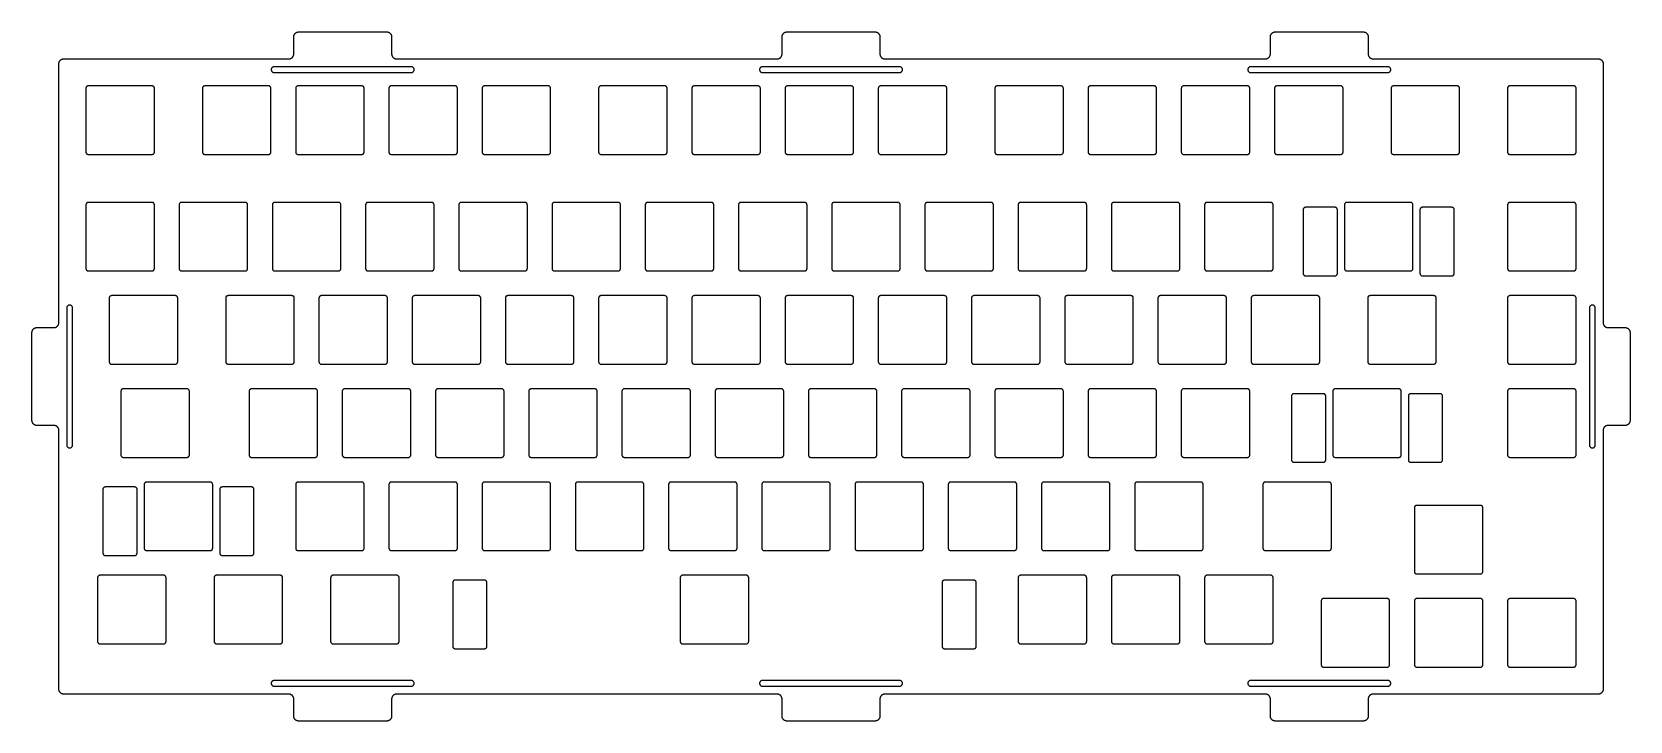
# Model space of a CAD drawing. Header units: millimetres. Extents: x -6 to 321, y -6 to 135.
import ezdxf

# ---------------------------------------------------------------- set-up
doc = ezdxf.new("R2010")
doc.units = ezdxf.units.MM
for name, color, linetype in [('CUTOUTS', 1, 'Continuous'), ('FLEX', 3, 'Continuous'), ('OUTLINE', 7, 'Continuous')]:
    doc.layers.add(name, color=color, linetype=linetype)

msp = doc.modelspace()

# ---------------------------------------------------------------- linework, layer by layer
at = {"layer": 'CUTOUTS'}
for points in [[(5.86, 110.33), (5.9, 110.32), (5.93, 110.31), (5.96, 110.3), (5.99, 110.3), (6.02, 110.3), (19.02, 110.3), (19.06, 110.3), (19.09, 110.3), (19.12, 110.31), (19.15, 110.32), (19.19, 110.33), (19.22, 110.34), (19.25, 110.35), (19.27, 110.37), (19.3, 110.38), (19.33, 110.4), (19.35, 110.42), (19.38, 110.45), (19.4, 110.47), (19.42, 110.5), (19.44, 110.52), (19.46, 110.55), (19.47, 110.58), (19.49, 110.61), (19.5, 110.64), (19.51, 110.67), (19.52, 110.7), (19.52, 110.73), (19.52, 110.77), (19.52, 110.8), (19.52, 123.8), (19.52, 123.83), (19.52, 123.87), (19.52, 123.9), (19.51, 123.93), (19.5, 123.96), (19.49, 123.99), (19.47, 124.02), (19.46, 124.05), (19.44, 124.08), (19.42, 124.1), (19.4, 124.13), (19.38, 124.15), (19.35, 124.18), (19.33, 124.2), (19.3, 124.22), (19.27, 124.23), (19.25, 124.25), (19.22, 124.26), (19.19, 124.27), (19.15, 124.28), (19.12, 124.29), (19.09, 124.3), (19.06, 124.3), (19.02, 124.3), (6.02, 124.3), (5.99, 124.3), (5.96, 124.3), (5.93, 124.29), (5.9, 124.28), (5.86, 124.27), (5.83, 124.26), (5.8, 124.25), (5.77, 124.23), (5.75, 124.22), (5.72, 124.2), (5.7, 124.18), (5.67, 124.15), (5.65, 124.13), (5.63, 124.1), (5.61, 124.08), (5.59, 124.05), (5.58, 124.02), (5.56, 123.99), (5.55, 123.96), (5.54, 123.93), (5.53, 123.9), (5.53, 123.87), (5.53, 123.83), (5.52, 123.8), (5.52, 110.8), (5.53, 110.77), (5.53, 110.73), (5.53, 110.7), (5.54, 110.67), (5.55, 110.64), (5.56, 110.61), (5.58, 110.58), (5.59, 110.55), (5.61, 110.52), (5.63, 110.5), (5.65, 110.47), (5.67, 110.45), (5.7, 110.42), (5.72, 110.4), (5.75, 110.38), (5.77, 110.37), (5.8, 110.35), (5.83, 110.34)], [(29.71, 110.32), (29.74, 110.31), (29.77, 110.3), (29.8, 110.3), (29.84, 110.3), (42.84, 110.3), (42.87, 110.3), (42.9, 110.3), (42.94, 110.31), (42.97, 110.32), (43, 110.33), (43.03, 110.34), (43.06, 110.35), (43.09, 110.37), (43.12, 110.38), (43.14, 110.4), (43.17, 110.42), (43.19, 110.45), (43.21, 110.47), (43.23, 110.5), (43.25, 110.52), (43.27, 110.55), (43.29, 110.58), (43.3, 110.61), (43.31, 110.64), (43.32, 110.67), (43.33, 110.7), (43.33, 110.73), (43.34, 110.77), (43.34, 110.8), (43.34, 123.8), (43.34, 123.83), (43.33, 123.87), (43.33, 123.9), (43.32, 123.93), (43.31, 123.96), (43.3, 123.99), (43.29, 124.02), (43.27, 124.05), (43.25, 124.08), (43.23, 124.1), (43.21, 124.13), (43.19, 124.15), (43.17, 124.18), (43.14, 124.2), (43.12, 124.22), (43.09, 124.23), (43.06, 124.25), (43.03, 124.26), (43, 124.27), (42.97, 124.28), (42.94, 124.29), (42.9, 124.3), (42.87, 124.3), (42.84, 124.3), (29.84, 124.3), (29.8, 124.3), (29.77, 124.3), (29.74, 124.29), (29.71, 124.28), (29.68, 124.27), (29.65, 124.26), (29.62, 124.25), (29.59, 124.23), (29.56, 124.22), (29.53, 124.2), (29.51, 124.18), (29.48, 124.15), (29.46, 124.13), (29.44, 124.1), (29.42, 124.08), (29.4, 124.05), (29.39, 124.02), (29.38, 123.99), (29.36, 123.96), (29.35, 123.93), (29.35, 123.9), (29.34, 123.87), (29.34, 123.83), (29.34, 123.8), (29.34, 110.8), (29.34, 110.77), (29.34, 110.73), (29.35, 110.7), (29.35, 110.67), (29.36, 110.64), (29.38, 110.61), (29.39, 110.58), (29.4, 110.55), (29.42, 110.52), (29.44, 110.5), (29.46, 110.47), (29.48, 110.45), (29.51, 110.42), (29.53, 110.4), (29.56, 110.38), (29.59, 110.37), (29.62, 110.35), (29.65, 110.34), (29.68, 110.33)], [(48.73, 110.33), (48.76, 110.32), (48.79, 110.31), (48.82, 110.3), (48.85, 110.3), (48.89, 110.3), (61.89, 110.3), (61.92, 110.3), (61.95, 110.3), (61.99, 110.31), (62.02, 110.32), (62.05, 110.33), (62.08, 110.34), (62.11, 110.35), (62.14, 110.37), (62.17, 110.38), (62.19, 110.4), (62.22, 110.42), (62.24, 110.45), (62.26, 110.47), (62.28, 110.5), (62.3, 110.52), (62.32, 110.55), (62.34, 110.58), (62.35, 110.61), (62.36, 110.64), (62.37, 110.67), (62.38, 110.7), (62.38, 110.73), (62.39, 110.77), (62.39, 110.8), (62.39, 123.8), (62.39, 123.83), (62.38, 123.87), (62.38, 123.9), (62.37, 123.93), (62.36, 123.96), (62.35, 123.99), (62.34, 124.02), (62.32, 124.05), (62.3, 124.08), (62.28, 124.1), (62.26, 124.13), (62.24, 124.15), (62.22, 124.18), (62.19, 124.2), (62.17, 124.22), (62.14, 124.23), (62.11, 124.25), (62.08, 124.26), (62.05, 124.27), (62.02, 124.28), (61.99, 124.29), (61.95, 124.3), (61.92, 124.3), (61.89, 124.3), (48.89, 124.3), (48.85, 124.3), (48.82, 124.3), (48.79, 124.29), (48.76, 124.28), (48.73, 124.27), (48.7, 124.26), (48.67, 124.25), (48.64, 124.23), (48.61, 124.22), (48.58, 124.2), (48.56, 124.18), (48.53, 124.15), (48.51, 124.13), (48.49, 124.1), (48.47, 124.08), (48.45, 124.05), (48.44, 124.02), (48.43, 123.99), (48.41, 123.96), (48.4, 123.93), (48.4, 123.9), (48.39, 123.87), (48.39, 123.83), (48.39, 123.8), (48.39, 110.8), (48.39, 110.77), (48.39, 110.73), (48.4, 110.7), (48.4, 110.67), (48.41, 110.64), (48.43, 110.61), (48.44, 110.58), (48.45, 110.55), (48.47, 110.52), (48.49, 110.5), (48.51, 110.47), (48.53, 110.45), (48.56, 110.42), (48.58, 110.4), (48.61, 110.38), (48.64, 110.37), (48.67, 110.35), (48.7, 110.34)], [(67.78, 110.33), (67.81, 110.32), (67.84, 110.31), (67.87, 110.3), (67.9, 110.3), (67.94, 110.3), (80.94, 110.3), (80.97, 110.3), (81, 110.3), (81.04, 110.31), (81.07, 110.32), (81.1, 110.33), (81.13, 110.34), (81.16, 110.35), (81.19, 110.37), (81.22, 110.38), (81.24, 110.4), (81.27, 110.42), (81.29, 110.45), (81.31, 110.47), (81.33, 110.5), (81.35, 110.52), (81.37, 110.55), (81.39, 110.58), (81.4, 110.61), (81.41, 110.64), (81.42, 110.67), (81.43, 110.7), (81.43, 110.73), (81.44, 110.77), (81.44, 110.8), (81.44, 123.8), (81.44, 123.83), (81.43, 123.87), (81.43, 123.9), (81.42, 123.93), (81.41, 123.96), (81.4, 123.99), (81.39, 124.02), (81.37, 124.05), (81.35, 124.08), (81.33, 124.1), (81.31, 124.13), (81.29, 124.15), (81.27, 124.18), (81.24, 124.2), (81.22, 124.22), (81.19, 124.23), (81.16, 124.25), (81.13, 124.26), (81.1, 124.27), (81.07, 124.28), (81.04, 124.29), (81, 124.3), (80.97, 124.3), (80.94, 124.3), (67.94, 124.3), (67.9, 124.3), (67.87, 124.3), (67.84, 124.29), (67.81, 124.28), (67.78, 124.27), (67.75, 124.26), (67.72, 124.25), (67.69, 124.23), (67.66, 124.22), (67.63, 124.2), (67.61, 124.18), (67.58, 124.15), (67.56, 124.13), (67.54, 124.1), (67.52, 124.08), (67.5, 124.05), (67.49, 124.02), (67.48, 123.99), (67.46, 123.96), (67.45, 123.93), (67.45, 123.9), (67.44, 123.87), (67.44, 123.83), (67.44, 123.8), (67.44, 110.8), (67.44, 110.77), (67.44, 110.73), (67.45, 110.7), (67.45, 110.67), (67.46, 110.64), (67.48, 110.61), (67.49, 110.58), (67.5, 110.55), (67.52, 110.52), (67.54, 110.5), (67.56, 110.47), (67.58, 110.45), (67.61, 110.42), (67.63, 110.4), (67.66, 110.38), (67.69, 110.37), (67.72, 110.35), (67.75, 110.34)], [(86.83, 110.33), (86.86, 110.32), (86.89, 110.31), (86.92, 110.3), (86.95, 110.3), (86.99, 110.3), (99.99, 110.3), (100.02, 110.3), (100.05, 110.3), (100.09, 110.31), (100.12, 110.32), (100.15, 110.33), (100.18, 110.34), (100.21, 110.35), (100.24, 110.37), (100.27, 110.38), (100.29, 110.4), (100.32, 110.42), (100.34, 110.45), (100.36, 110.47), (100.38, 110.5), (100.4, 110.52), (100.42, 110.55), (100.44, 110.58), (100.45, 110.61), (100.46, 110.64), (100.47, 110.67), (100.48, 110.7), (100.48, 110.73), (100.49, 110.77), (100.49, 110.8), (100.49, 123.8), (100.49, 123.83), (100.48, 123.87), (100.48, 123.9), (100.47, 123.93), (100.46, 123.96), (100.45, 123.99), (100.44, 124.02), (100.42, 124.05), (100.4, 124.08), (100.38, 124.1), (100.36, 124.13), (100.34, 124.15), (100.32, 124.18), (100.29, 124.2), (100.27, 124.22), (100.24, 124.23), (100.21, 124.25), (100.18, 124.26), (100.15, 124.27), (100.12, 124.28), (100.09, 124.29), (100.05, 124.3), (100.02, 124.3), (99.99, 124.3), (86.99, 124.3), (86.95, 124.3), (86.92, 124.3), (86.89, 124.29), (86.86, 124.28), (86.83, 124.27), (86.8, 124.26), (86.77, 124.25), (86.74, 124.23), (86.71, 124.22), (86.68, 124.2), (86.66, 124.18), (86.63, 124.15), (86.61, 124.13), (86.59, 124.1), (86.57, 124.08), (86.55, 124.05), (86.54, 124.02), (86.53, 123.99), (86.51, 123.96), (86.5, 123.93), (86.5, 123.9), (86.49, 123.87), (86.49, 123.83), (86.49, 123.8), (86.49, 110.8), (86.49, 110.77), (86.49, 110.73), (86.5, 110.7), (86.5, 110.67), (86.51, 110.64), (86.53, 110.61), (86.54, 110.58), (86.55, 110.55), (86.57, 110.52), (86.59, 110.5), (86.61, 110.47), (86.63, 110.45), (86.66, 110.42), (86.68, 110.4), (86.71, 110.38), (86.74, 110.37), (86.77, 110.35), (86.8, 110.34)], [(110.64, 110.33), (110.67, 110.32), (110.7, 110.31), (110.73, 110.3), (110.77, 110.3), (110.8, 110.3), (123.8, 110.3), (123.83, 110.3), (123.87, 110.3), (123.9, 110.31), (123.93, 110.32), (123.96, 110.33), (123.99, 110.34), (124.02, 110.35), (124.05, 110.37), (124.08, 110.38), (124.1, 110.4), (124.13, 110.42), (124.15, 110.45), (124.18, 110.47), (124.2, 110.5), (124.22, 110.52), (124.23, 110.55), (124.25, 110.58), (124.26, 110.61), (124.27, 110.64), (124.28, 110.67), (124.29, 110.7), (124.3, 110.73), (124.3, 110.77), (124.3, 110.8), (124.3, 123.8), (124.3, 123.83), (124.3, 123.87), (124.29, 123.9), (124.28, 123.93), (124.27, 123.96), (124.26, 123.99), (124.25, 124.02), (124.23, 124.05), (124.22, 124.08), (124.2, 124.1), (124.18, 124.13), (124.15, 124.15), (124.13, 124.18), (124.1, 124.2), (124.08, 124.22), (124.05, 124.23), (124.02, 124.25), (123.99, 124.26), (123.96, 124.27), (123.93, 124.28), (123.9, 124.29), (123.87, 124.3), (123.83, 124.3), (123.8, 124.3), (110.8, 124.3), (110.77, 124.3), (110.73, 124.3), (110.7, 124.29), (110.67, 124.28), (110.64, 124.27), (110.61, 124.26), (110.58, 124.25), (110.55, 124.23), (110.52, 124.22), (110.5, 124.2), (110.47, 124.18), (110.45, 124.15), (110.42, 124.13), (110.4, 124.1), (110.38, 124.08), (110.37, 124.05), (110.35, 124.02), (110.34, 123.99), (110.33, 123.96), (110.32, 123.93), (110.31, 123.9), (110.3, 123.87), (110.3, 123.83), (110.3, 123.8), (110.3, 110.8), (110.3, 110.77), (110.3, 110.73), (110.31, 110.7), (110.32, 110.67), (110.33, 110.64), (110.34, 110.61), (110.35, 110.58), (110.37, 110.55), (110.38, 110.52), (110.4, 110.5), (110.42, 110.47), (110.45, 110.45), (110.47, 110.42), (110.5, 110.4), (110.52, 110.38), (110.55, 110.37), (110.58, 110.35), (110.61, 110.34)], [(129.69, 110.33), (129.72, 110.32), (129.75, 110.31), (129.78, 110.3), (129.82, 110.3), (129.85, 110.3), (142.85, 110.3), (142.88, 110.3), (142.92, 110.3), (142.95, 110.31), (142.98, 110.32), (143.01, 110.33), (143.04, 110.34), (143.07, 110.35), (143.1, 110.37), (143.13, 110.38), (143.15, 110.4), (143.18, 110.42), (143.2, 110.45), (143.23, 110.47), (143.25, 110.5), (143.27, 110.52), (143.28, 110.55), (143.3, 110.58), (143.31, 110.61), (143.32, 110.64), (143.33, 110.67), (143.34, 110.7), (143.35, 110.73), (143.35, 110.77), (143.35, 110.8), (143.35, 123.8), (143.35, 123.83), (143.35, 123.87), (143.34, 123.9), (143.33, 123.93), (143.32, 123.96), (143.31, 123.99), (143.3, 124.02), (143.28, 124.05), (143.27, 124.08), (143.25, 124.1), (143.23, 124.13), (143.2, 124.15), (143.18, 124.18), (143.15, 124.2), (143.13, 124.22), (143.1, 124.23), (143.07, 124.25), (143.04, 124.26), (143.01, 124.27), (142.98, 124.28), (142.95, 124.29), (142.92, 124.3), (142.88, 124.3), (142.85, 124.3), (129.85, 124.3), (129.82, 124.3), (129.78, 124.3), (129.75, 124.29), (129.72, 124.28), (129.69, 124.27), (129.66, 124.26), (129.63, 124.25), (129.6, 124.23), (129.57, 124.22), (129.55, 124.2), (129.52, 124.18), (129.5, 124.15), (129.47, 124.13), (129.45, 124.1), (129.43, 124.08), (129.42, 124.05), (129.4, 124.02), (129.39, 123.99), (129.38, 123.96), (129.37, 123.93), (129.36, 123.9), (129.35, 123.87), (129.35, 123.83), (129.35, 123.8), (129.35, 110.8), (129.35, 110.77), (129.35, 110.73), (129.36, 110.7), (129.37, 110.67), (129.38, 110.64), (129.39, 110.61), (129.4, 110.58), (129.42, 110.55), (129.43, 110.52), (129.45, 110.5), (129.47, 110.47), (129.5, 110.45), (129.52, 110.42), (129.55, 110.4), (129.57, 110.38), (129.6, 110.37), (129.63, 110.35), (129.66, 110.34)], [(148.74, 110.33), (148.77, 110.32), (148.8, 110.31), (148.83, 110.3), (148.87, 110.3), (148.9, 110.3), (161.9, 110.3), (161.93, 110.3), (161.97, 110.3), (162, 110.31), (162.03, 110.32), (162.06, 110.33), (162.09, 110.34), (162.12, 110.35), (162.15, 110.37), (162.18, 110.38), (162.2, 110.4), (162.23, 110.42), (162.25, 110.45), (162.28, 110.47), (162.3, 110.5), (162.32, 110.52), (162.33, 110.55), (162.35, 110.58), (162.36, 110.61), (162.37, 110.64), (162.38, 110.67), (162.39, 110.7), (162.4, 110.73), (162.4, 110.77), (162.4, 110.8), (162.4, 123.8), (162.4, 123.83), (162.4, 123.87), (162.39, 123.9), (162.38, 123.93), (162.37, 123.96), (162.36, 123.99), (162.35, 124.02), (162.33, 124.05), (162.32, 124.08), (162.3, 124.1), (162.28, 124.13), (162.25, 124.15), (162.23, 124.18), (162.2, 124.2), (162.18, 124.22), (162.15, 124.23), (162.12, 124.25), (162.09, 124.26), (162.06, 124.27), (162.03, 124.28), (162, 124.29), (161.97, 124.3), (161.93, 124.3), (161.9, 124.3), (148.9, 124.3), (148.87, 124.3), (148.83, 124.3), (148.8, 124.29), (148.77, 124.28), (148.74, 124.27), (148.71, 124.26), (148.68, 124.25), (148.65, 124.23), (148.62, 124.22), (148.6, 124.2), (148.57, 124.18), (148.55, 124.15), (148.52, 124.13), (148.5, 124.1), (148.48, 124.08), (148.47, 124.05), (148.45, 124.02), (148.44, 123.99), (148.43, 123.96), (148.42, 123.93), (148.41, 123.9), (148.4, 123.87), (148.4, 123.83), (148.4, 123.8), (148.4, 110.8), (148.4, 110.77), (148.4, 110.73), (148.41, 110.7), (148.42, 110.67), (148.43, 110.64), (148.44, 110.61), (148.45, 110.58), (148.47, 110.55), (148.48, 110.52), (148.5, 110.5), (148.52, 110.47), (148.55, 110.45), (148.57, 110.42), (148.6, 110.4), (148.62, 110.38), (148.65, 110.37), (148.68, 110.35), (148.71, 110.34)], [(167.79, 110.33), (167.82, 110.32), (167.85, 110.31), (167.88, 110.3), (167.92, 110.3), (167.95, 110.3), (180.95, 110.3), (180.98, 110.3), (181.02, 110.3), (181.05, 110.31), (181.08, 110.32), (181.11, 110.33), (181.14, 110.34), (181.17, 110.35), (181.2, 110.37), (181.23, 110.38), (181.25, 110.4), (181.28, 110.42), (181.3, 110.45), (181.33, 110.47), (181.35, 110.5), (181.37, 110.52), (181.38, 110.55), (181.4, 110.58), (181.41, 110.61), (181.42, 110.64), (181.43, 110.67), (181.44, 110.7), (181.45, 110.73), (181.45, 110.77), (181.45, 110.8), (181.45, 123.8), (181.45, 123.83), (181.45, 123.87), (181.44, 123.9), (181.43, 123.93), (181.42, 123.96), (181.41, 123.99), (181.4, 124.02), (181.38, 124.05), (181.37, 124.08), (181.35, 124.1), (181.33, 124.13), (181.3, 124.15), (181.28, 124.18), (181.25, 124.2), (181.23, 124.22), (181.2, 124.23), (181.17, 124.25), (181.14, 124.26), (181.11, 124.27), (181.08, 124.28), (181.05, 124.29), (181.02, 124.3), (180.98, 124.3), (180.95, 124.3), (167.95, 124.3), (167.92, 124.3), (167.88, 124.3), (167.85, 124.29), (167.82, 124.28), (167.79, 124.27), (167.76, 124.26), (167.73, 124.25), (167.7, 124.23), (167.67, 124.22), (167.65, 124.2), (167.62, 124.18), (167.6, 124.15), (167.57, 124.13), (167.55, 124.1), (167.53, 124.08), (167.52, 124.05), (167.5, 124.02), (167.49, 123.99), (167.48, 123.96), (167.47, 123.93), (167.46, 123.9), (167.45, 123.87), (167.45, 123.83), (167.45, 123.8), (167.45, 110.8), (167.45, 110.77), (167.45, 110.73), (167.46, 110.7), (167.47, 110.67), (167.48, 110.64), (167.49, 110.61), (167.5, 110.58), (167.52, 110.55), (167.53, 110.52), (167.55, 110.5), (167.57, 110.47), (167.6, 110.45), (167.62, 110.42), (167.65, 110.4), (167.67, 110.38), (167.7, 110.37), (167.73, 110.35), (167.76, 110.34)], [(191.6, 110.33), (191.63, 110.32), (191.66, 110.31), (191.7, 110.3), (191.73, 110.3), (191.76, 110.3), (204.76, 110.3), (204.8, 110.3), (204.83, 110.3), (204.86, 110.31), (204.89, 110.32), (204.92, 110.33), (204.95, 110.34), (204.98, 110.35), (205.01, 110.37), (205.04, 110.38), (205.07, 110.4), (205.09, 110.42), (205.12, 110.45), (205.14, 110.47), (205.16, 110.5), (205.18, 110.52), (205.2, 110.55), (205.21, 110.58), (205.22, 110.61), (205.24, 110.64), (205.25, 110.67), (205.25, 110.7), (205.26, 110.73), (205.26, 110.77), (205.26, 110.8), (205.26, 123.8), (205.26, 123.83), (205.26, 123.87), (205.25, 123.9), (205.25, 123.93), (205.24, 123.96), (205.22, 123.99), (205.21, 124.02), (205.2, 124.05), (205.18, 124.08), (205.16, 124.1), (205.14, 124.13), (205.12, 124.15), (205.09, 124.18), (205.07, 124.2), (205.04, 124.22), (205.01, 124.23), (204.98, 124.25), (204.95, 124.26), (204.92, 124.27), (204.89, 124.28), (204.86, 124.29), (204.83, 124.3), (204.8, 124.3), (204.76, 124.3), (191.76, 124.3), (191.73, 124.3), (191.7, 124.3), (191.66, 124.29), (191.63, 124.28), (191.6, 124.27), (191.57, 124.26), (191.54, 124.25), (191.51, 124.23), (191.48, 124.22), (191.46, 124.2), (191.43, 124.18), (191.41, 124.15), (191.39, 124.13), (191.37, 124.1), (191.35, 124.08), (191.33, 124.05), (191.31, 124.02), (191.3, 123.99), (191.29, 123.96), (191.28, 123.93), (191.27, 123.9), (191.27, 123.87), (191.26, 123.83), (191.26, 123.8), (191.26, 110.8), (191.26, 110.77), (191.27, 110.73), (191.27, 110.7), (191.28, 110.67), (191.29, 110.64), (191.3, 110.61), (191.31, 110.58), (191.33, 110.55), (191.35, 110.52), (191.37, 110.5), (191.39, 110.47), (191.41, 110.45), (191.43, 110.42), (191.46, 110.4), (191.48, 110.38), (191.51, 110.37), (191.54, 110.35), (191.57, 110.34)], [(210.68, 110.32), (210.71, 110.31), (210.75, 110.3), (210.78, 110.3), (210.81, 110.3), (223.81, 110.3), (223.85, 110.3), (223.88, 110.3), (223.91, 110.31), (223.94, 110.32), (223.97, 110.33), (224, 110.34), (224.03, 110.35), (224.06, 110.37), (224.09, 110.38), (224.12, 110.4), (224.14, 110.42), (224.17, 110.45), (224.19, 110.47), (224.21, 110.5), (224.23, 110.52), (224.25, 110.55), (224.26, 110.58), (224.27, 110.61), (224.29, 110.64), (224.3, 110.67), (224.3, 110.7), (224.31, 110.73), (224.31, 110.77), (224.31, 110.8), (224.31, 123.8), (224.31, 123.83), (224.31, 123.87), (224.3, 123.9), (224.3, 123.93), (224.29, 123.96), (224.27, 123.99), (224.26, 124.02), (224.25, 124.05), (224.23, 124.08), (224.21, 124.1), (224.19, 124.13), (224.17, 124.15), (224.14, 124.18), (224.12, 124.2), (224.09, 124.22), (224.06, 124.23), (224.03, 124.25), (224, 124.26), (223.97, 124.27), (223.94, 124.28), (223.91, 124.29), (223.88, 124.3), (223.85, 124.3), (223.81, 124.3), (210.81, 124.3), (210.78, 124.3), (210.75, 124.3), (210.71, 124.29), (210.68, 124.28), (210.65, 124.27), (210.62, 124.26), (210.59, 124.25), (210.56, 124.23), (210.53, 124.22), (210.51, 124.2), (210.48, 124.18), (210.46, 124.15), (210.44, 124.13), (210.42, 124.1), (210.4, 124.08), (210.38, 124.05), (210.36, 124.02), (210.35, 123.99), (210.34, 123.96), (210.33, 123.93), (210.32, 123.9), (210.32, 123.87), (210.31, 123.83), (210.31, 123.8), (210.31, 110.8), (210.31, 110.77), (210.32, 110.73), (210.32, 110.7), (210.33, 110.67), (210.34, 110.64), (210.35, 110.61), (210.36, 110.58), (210.38, 110.55), (210.4, 110.52), (210.42, 110.5), (210.44, 110.47), (210.46, 110.45), (210.48, 110.42), (210.51, 110.4), (210.53, 110.38), (210.56, 110.37), (210.59, 110.35), (210.62, 110.34), (210.65, 110.33)], [(229.7, 110.33), (229.73, 110.32), (229.76, 110.31), (229.8, 110.3), (229.83, 110.3), (229.86, 110.3), (242.86, 110.3), (242.9, 110.3), (242.93, 110.3), (242.96, 110.31), (242.99, 110.32), (243.02, 110.33), (243.05, 110.34), (243.08, 110.35), (243.11, 110.37), (243.14, 110.38), (243.17, 110.4), (243.19, 110.42), (243.22, 110.45), (243.24, 110.47), (243.26, 110.5), (243.28, 110.52), (243.3, 110.55), (243.31, 110.58), (243.32, 110.61), (243.34, 110.64), (243.35, 110.67), (243.35, 110.7), (243.36, 110.73), (243.36, 110.77), (243.36, 110.8), (243.36, 123.8), (243.36, 123.83), (243.36, 123.87), (243.35, 123.9), (243.35, 123.93), (243.34, 123.96), (243.32, 123.99), (243.31, 124.02), (243.3, 124.05), (243.28, 124.08), (243.26, 124.1), (243.24, 124.13), (243.22, 124.15), (243.19, 124.18), (243.17, 124.2), (243.14, 124.22), (243.11, 124.23), (243.08, 124.25), (243.05, 124.26), (243.02, 124.27), (242.99, 124.28), (242.96, 124.29), (242.93, 124.3), (242.9, 124.3), (242.86, 124.3), (229.86, 124.3), (229.83, 124.3), (229.8, 124.3), (229.76, 124.29), (229.73, 124.28), (229.7, 124.27), (229.67, 124.26), (229.64, 124.25), (229.61, 124.23), (229.58, 124.22), (229.56, 124.2), (229.53, 124.18), (229.51, 124.15), (229.49, 124.13), (229.47, 124.1), (229.45, 124.08), (229.43, 124.05), (229.41, 124.02), (229.4, 123.99), (229.39, 123.96), (229.38, 123.93), (229.37, 123.9), (229.37, 123.87), (229.36, 123.83), (229.36, 123.8), (229.36, 110.8), (229.36, 110.77), (229.37, 110.73), (229.37, 110.7), (229.38, 110.67), (229.39, 110.64), (229.4, 110.61), (229.41, 110.58), (229.43, 110.55), (229.45, 110.52), (229.47, 110.5), (229.49, 110.47), (229.51, 110.45), (229.53, 110.42), (229.56, 110.4), (229.58, 110.38), (229.61, 110.37), (229.64, 110.35), (229.67, 110.34)], [(248.75, 110.33), (248.78, 110.32), (248.81, 110.31), (248.85, 110.3), (248.88, 110.3), (248.91, 110.3), (261.91, 110.3), (261.95, 110.3), (261.98, 110.3), (262.01, 110.31), (262.04, 110.32), (262.07, 110.33), (262.1, 110.34), (262.13, 110.35), (262.16, 110.37), (262.19, 110.38), (262.22, 110.4), (262.24, 110.42), (262.27, 110.45), (262.29, 110.47), (262.31, 110.5), (262.33, 110.52), (262.35, 110.55), (262.36, 110.58), (262.37, 110.61), (262.39, 110.64), (262.4, 110.67), (262.4, 110.7), (262.41, 110.73), (262.41, 110.77), (262.41, 110.8), (262.41, 123.8), (262.41, 123.83), (262.41, 123.87), (262.4, 123.9), (262.4, 123.93), (262.39, 123.96), (262.37, 123.99), (262.36, 124.02), (262.35, 124.05), (262.33, 124.08), (262.31, 124.1), (262.29, 124.13), (262.27, 124.15), (262.24, 124.18), (262.22, 124.2), (262.19, 124.22), (262.16, 124.23), (262.13, 124.25), (262.1, 124.26), (262.07, 124.27), (262.04, 124.28), (262.01, 124.29), (261.98, 124.3), (261.95, 124.3), (261.91, 124.3), (248.91, 124.3), (248.88, 124.3), (248.85, 124.3), (248.81, 124.29), (248.78, 124.28), (248.75, 124.27), (248.72, 124.26), (248.69, 124.25), (248.66, 124.23), (248.63, 124.22), (248.61, 124.2), (248.58, 124.18), (248.56, 124.15), (248.54, 124.13), (248.52, 124.1), (248.5, 124.08), (248.48, 124.05), (248.46, 124.02), (248.45, 123.99), (248.44, 123.96), (248.43, 123.93), (248.42, 123.9), (248.42, 123.87), (248.41, 123.83), (248.41, 123.8), (248.41, 110.8), (248.41, 110.77), (248.42, 110.73), (248.42, 110.7), (248.43, 110.67), (248.44, 110.64), (248.45, 110.61), (248.46, 110.58), (248.48, 110.55), (248.5, 110.52), (248.52, 110.5), (248.54, 110.47), (248.56, 110.45), (248.58, 110.42), (248.61, 110.4), (248.63, 110.38), (248.66, 110.37), (248.69, 110.35), (248.72, 110.34)], [(272.56, 110.33), (272.6, 110.32), (272.63, 110.31), (272.66, 110.3), (272.69, 110.3), (272.73, 110.3), (285.73, 110.3), (285.76, 110.3), (285.79, 110.3), (285.82, 110.31), (285.85, 110.32), (285.89, 110.33), (285.92, 110.34), (285.95, 110.35), (285.98, 110.37), (286, 110.38), (286.03, 110.4), (286.05, 110.42), (286.08, 110.45), (286.1, 110.47), (286.12, 110.5), (286.14, 110.52), (286.16, 110.55), (286.17, 110.58), (286.19, 110.61), (286.2, 110.64), (286.21, 110.67), (286.22, 110.7), (286.22, 110.73), (286.22, 110.77), (286.23, 110.8), (286.23, 123.8), (286.22, 123.83), (286.22, 123.87), (286.22, 123.9), (286.21, 123.93), (286.2, 123.96), (286.19, 123.99), (286.17, 124.02), (286.16, 124.05), (286.14, 124.08), (286.12, 124.1), (286.1, 124.13), (286.08, 124.15), (286.05, 124.18), (286.03, 124.2), (286, 124.22), (285.98, 124.23), (285.95, 124.25), (285.92, 124.26), (285.89, 124.27), (285.85, 124.28), (285.82, 124.29), (285.79, 124.3), (285.76, 124.3), (285.73, 124.3), (272.73, 124.3), (272.69, 124.3), (272.66, 124.3), (272.63, 124.29), (272.6, 124.28), (272.56, 124.27), (272.53, 124.26), (272.5, 124.25), (272.48, 124.23), (272.45, 124.22), (272.42, 124.2), (272.4, 124.18), (272.37, 124.15), (272.35, 124.13), (272.33, 124.1), (272.31, 124.08), (272.29, 124.05), (272.28, 124.02), (272.26, 123.99), (272.25, 123.96), (272.24, 123.93), (272.23, 123.9), (272.23, 123.87), (272.23, 123.83), (272.23, 123.8), (272.23, 110.8), (272.23, 110.77), (272.23, 110.73), (272.23, 110.7), (272.24, 110.67), (272.25, 110.64), (272.26, 110.61), (272.28, 110.58), (272.29, 110.55), (272.31, 110.52), (272.33, 110.5), (272.35, 110.47), (272.37, 110.45), (272.4, 110.42), (272.42, 110.4), (272.45, 110.38), (272.48, 110.37), (272.5, 110.35), (272.53, 110.34)], [(296.38, 110.33), (296.41, 110.32), (296.44, 110.31), (296.47, 110.3), (296.5, 110.3), (296.54, 110.3), (309.54, 110.3), (309.57, 110.3), (309.6, 110.3), (309.64, 110.31), (309.67, 110.32), (309.7, 110.33), (309.73, 110.34), (309.76, 110.35), (309.79, 110.37), (309.82, 110.38), (309.84, 110.4), (309.87, 110.42), (309.89, 110.45), (309.91, 110.47), (309.93, 110.5), (309.95, 110.52), (309.97, 110.55), (309.99, 110.58), (310, 110.61), (310.01, 110.64), (310.02, 110.67), (310.03, 110.7), (310.03, 110.73), (310.04, 110.77), (310.04, 110.8), (310.04, 123.8), (310.04, 123.83), (310.03, 123.87), (310.03, 123.9), (310.02, 123.93), (310.01, 123.96), (310, 123.99), (309.99, 124.02), (309.97, 124.05), (309.95, 124.08), (309.93, 124.1), (309.91, 124.13), (309.89, 124.15), (309.87, 124.18), (309.84, 124.2), (309.82, 124.22), (309.79, 124.23), (309.76, 124.25), (309.73, 124.26), (309.7, 124.27), (309.67, 124.28), (309.64, 124.29), (309.6, 124.3), (309.57, 124.3), (309.54, 124.3), (296.54, 124.3), (296.5, 124.3), (296.47, 124.3), (296.44, 124.29), (296.41, 124.28), (296.38, 124.27), (296.35, 124.26), (296.32, 124.25), (296.29, 124.23), (296.26, 124.22), (296.23, 124.2), (296.21, 124.18), (296.18, 124.15), (296.16, 124.13), (296.14, 124.1), (296.12, 124.08), (296.1, 124.05), (296.09, 124.02), (296.08, 123.99), (296.06, 123.96), (296.05, 123.93), (296.05, 123.9), (296.04, 123.87), (296.04, 123.83), (296.04, 123.8), (296.04, 110.8), (296.04, 110.77), (296.04, 110.73), (296.05, 110.7), (296.05, 110.67), (296.06, 110.64), (296.08, 110.61), (296.09, 110.58), (296.1, 110.55), (296.12, 110.52), (296.14, 110.5), (296.16, 110.47), (296.18, 110.45), (296.21, 110.42), (296.23, 110.4), (296.26, 110.38), (296.29, 110.37), (296.32, 110.35), (296.35, 110.34)], [(5.86, 86.51), (5.9, 86.5), (5.93, 86.5), (5.96, 86.49), (5.99, 86.49), (6.02, 86.49), (19.02, 86.49), (19.06, 86.49), (19.09, 86.49), (19.12, 86.5), (19.15, 86.5), (19.19, 86.51), (19.22, 86.53), (19.25, 86.54), (19.27, 86.55), (19.3, 86.57), (19.33, 86.59), (19.35, 86.61), (19.38, 86.63), (19.4, 86.66), (19.42, 86.68), (19.44, 86.71), (19.46, 86.74), (19.47, 86.77), (19.49, 86.8), (19.5, 86.83), (19.51, 86.86), (19.52, 86.89), (19.52, 86.92), (19.52, 86.95), (19.52, 86.99), (19.52, 99.99), (19.52, 100.02), (19.52, 100.05), (19.52, 100.09), (19.51, 100.12), (19.5, 100.15), (19.49, 100.18), (19.47, 100.21), (19.46, 100.24), (19.44, 100.27), (19.42, 100.29), (19.4, 100.32), (19.38, 100.34), (19.35, 100.36), (19.33, 100.38), (19.3, 100.4), (19.27, 100.42), (19.25, 100.44), (19.22, 100.45), (19.19, 100.46), (19.15, 100.47), (19.12, 100.48), (19.09, 100.48), (19.06, 100.49), (19.02, 100.49), (6.02, 100.49), (5.99, 100.49), (5.96, 100.48), (5.93, 100.48), (5.9, 100.47), (5.86, 100.46), (5.83, 100.45), (5.8, 100.44), (5.77, 100.42), (5.75, 100.4), (5.72, 100.38), (5.7, 100.36), (5.67, 100.34), (5.65, 100.32), (5.63, 100.29), (5.61, 100.27), (5.59, 100.24), (5.58, 100.21), (5.56, 100.18), (5.55, 100.15), (5.54, 100.12), (5.53, 100.09), (5.53, 100.05), (5.53, 100.02), (5.52, 99.99), (5.52, 86.99), (5.53, 86.95), (5.53, 86.92), (5.53, 86.89), (5.54, 86.86), (5.55, 86.83), (5.56, 86.8), (5.58, 86.77), (5.59, 86.74), (5.61, 86.71), (5.63, 86.68), (5.65, 86.66), (5.67, 86.63), (5.7, 86.61), (5.72, 86.59), (5.75, 86.57), (5.77, 86.55), (5.8, 86.54), (5.83, 86.53)], [(24.91, 86.51), (24.95, 86.5), (24.98, 86.5), (25.01, 86.49), (25.04, 86.49), (25.07, 86.49), (38.07, 86.49), (38.11, 86.49), (38.14, 86.49), (38.17, 86.5), (38.2, 86.5), (38.24, 86.51), (38.27, 86.53), (38.3, 86.54), (38.32, 86.55), (38.35, 86.57), (38.38, 86.59), (38.4, 86.61), (38.43, 86.63), (38.45, 86.66), (38.47, 86.68), (38.49, 86.71), (38.51, 86.74), (38.52, 86.77), (38.54, 86.8), (38.55, 86.83), (38.56, 86.86), (38.57, 86.89), (38.57, 86.92), (38.57, 86.95), (38.57, 86.99), (38.57, 99.99), (38.57, 100.02), (38.57, 100.05), (38.57, 100.09), (38.56, 100.12), (38.55, 100.15), (38.54, 100.18), (38.52, 100.21), (38.51, 100.24), (38.49, 100.27), (38.47, 100.29), (38.45, 100.32), (38.43, 100.34), (38.4, 100.36), (38.38, 100.38), (38.35, 100.4), (38.32, 100.42), (38.3, 100.44), (38.27, 100.45), (38.24, 100.46), (38.2, 100.47), (38.17, 100.48), (38.14, 100.48), (38.11, 100.49), (38.07, 100.49), (25.07, 100.49), (25.04, 100.49), (25.01, 100.48), (24.98, 100.48), (24.95, 100.47), (24.91, 100.46), (24.88, 100.45), (24.85, 100.44), (24.82, 100.42), (24.8, 100.4), (24.77, 100.38), (24.75, 100.36), (24.72, 100.34), (24.7, 100.32), (24.68, 100.29), (24.66, 100.27), (24.64, 100.24), (24.63, 100.21), (24.61, 100.18), (24.6, 100.15), (24.59, 100.12), (24.58, 100.09), (24.58, 100.05), (24.58, 100.02), (24.57, 99.99), (24.57, 86.99), (24.58, 86.95), (24.58, 86.92), (24.58, 86.89), (24.59, 86.86), (24.6, 86.83), (24.61, 86.8), (24.63, 86.77), (24.64, 86.74), (24.66, 86.71), (24.68, 86.68), (24.7, 86.66), (24.72, 86.63), (24.75, 86.61), (24.77, 86.59), (24.8, 86.57), (24.82, 86.55), (24.85, 86.54), (24.88, 86.53)], [(44, 86.5), (44.03, 86.5), (44.06, 86.49), (44.09, 86.49), (44.12, 86.49), (57.12, 86.49), (57.16, 86.49), (57.19, 86.49), (57.22, 86.5), (57.25, 86.5), (57.29, 86.51), (57.32, 86.53), (57.35, 86.54), (57.38, 86.55), (57.4, 86.57), (57.43, 86.59), (57.45, 86.61), (57.48, 86.63), (57.5, 86.66), (57.52, 86.68), (57.54, 86.71), (57.56, 86.74), (57.57, 86.77), (57.59, 86.8), (57.6, 86.83), (57.61, 86.86), (57.62, 86.89), (57.62, 86.92), (57.62, 86.95), (57.62, 86.99), (57.62, 99.99), (57.62, 100.02), (57.62, 100.05), (57.62, 100.09), (57.61, 100.12), (57.6, 100.15), (57.59, 100.18), (57.57, 100.21), (57.56, 100.24), (57.54, 100.27), (57.52, 100.29), (57.5, 100.32), (57.48, 100.34), (57.45, 100.36), (57.43, 100.38), (57.4, 100.4), (57.38, 100.42), (57.35, 100.44), (57.32, 100.45), (57.29, 100.46), (57.25, 100.47), (57.22, 100.48), (57.19, 100.48), (57.16, 100.49), (57.12, 100.49), (44.12, 100.49), (44.09, 100.49), (44.06, 100.48), (44.03, 100.48), (44, 100.47), (43.96, 100.46), (43.93, 100.45), (43.9, 100.44), (43.88, 100.42), (43.85, 100.4), (43.82, 100.38), (43.8, 100.36), (43.77, 100.34), (43.75, 100.32), (43.73, 100.29), (43.71, 100.27), (43.69, 100.24), (43.68, 100.21), (43.66, 100.18), (43.65, 100.15), (43.64, 100.12), (43.63, 100.09), (43.63, 100.05), (43.63, 100.02), (43.62, 99.99), (43.62, 86.99), (43.63, 86.95), (43.63, 86.92), (43.63, 86.89), (43.64, 86.86), (43.65, 86.83), (43.66, 86.8), (43.68, 86.77), (43.69, 86.74), (43.71, 86.71), (43.73, 86.68), (43.75, 86.66), (43.77, 86.63), (43.8, 86.61), (43.82, 86.59), (43.85, 86.57), (43.88, 86.55), (43.9, 86.54), (43.93, 86.53), (43.96, 86.51)], [(63.01, 86.51), (63.05, 86.5), (63.08, 86.5), (63.11, 86.49), (63.14, 86.49), (63.17, 86.49), (76.17, 86.49), (76.21, 86.49), (76.24, 86.49), (76.27, 86.5), (76.3, 86.5), (76.34, 86.51), (76.37, 86.53), (76.4, 86.54), (76.42, 86.55), (76.45, 86.57), (76.48, 86.59), (76.5, 86.61), (76.53, 86.63), (76.55, 86.66), (76.57, 86.68), (76.59, 86.71), (76.61, 86.74), (76.62, 86.77), (76.64, 86.8), (76.65, 86.83), (76.66, 86.86), (76.67, 86.89), (76.67, 86.92), (76.67, 86.95), (76.67, 86.99), (76.67, 99.99), (76.67, 100.02), (76.67, 100.05), (76.67, 100.09), (76.66, 100.12), (76.65, 100.15), (76.64, 100.18), (76.62, 100.21), (76.61, 100.24), (76.59, 100.27), (76.57, 100.29), (76.55, 100.32), (76.53, 100.34), (76.5, 100.36), (76.48, 100.38), (76.45, 100.4), (76.42, 100.42), (76.4, 100.44), (76.37, 100.45), (76.34, 100.46), (76.3, 100.47), (76.27, 100.48), (76.24, 100.48), (76.21, 100.49), (76.17, 100.49), (63.17, 100.49), (63.14, 100.49), (63.11, 100.48), (63.08, 100.48), (63.05, 100.47), (63.01, 100.46), (62.98, 100.45), (62.95, 100.44), (62.92, 100.42), (62.9, 100.4), (62.87, 100.38), (62.85, 100.36), (62.82, 100.34), (62.8, 100.32), (62.78, 100.29), (62.76, 100.27), (62.74, 100.24), (62.73, 100.21), (62.71, 100.18), (62.7, 100.15), (62.69, 100.12), (62.68, 100.09), (62.68, 100.05), (62.68, 100.02), (62.67, 99.99), (62.67, 86.99), (62.68, 86.95), (62.68, 86.92), (62.68, 86.89), (62.69, 86.86), (62.7, 86.83), (62.71, 86.8), (62.73, 86.77), (62.74, 86.74), (62.76, 86.71), (62.78, 86.68), (62.8, 86.66), (62.82, 86.63), (62.85, 86.61), (62.87, 86.59), (62.9, 86.57), (62.92, 86.55), (62.95, 86.54), (62.98, 86.53)], [(82.06, 86.51), (82.1, 86.5), (82.13, 86.5), (82.16, 86.49), (82.19, 86.49), (82.23, 86.49), (95.23, 86.49), (95.26, 86.49), (95.29, 86.49), (95.32, 86.5), (95.35, 86.5), (95.39, 86.51), (95.42, 86.53), (95.45, 86.54), (95.48, 86.55), (95.5, 86.57), (95.53, 86.59), (95.55, 86.61), (95.58, 86.63), (95.6, 86.66), (95.62, 86.68), (95.64, 86.71), (95.66, 86.74), (95.67, 86.77), (95.69, 86.8), (95.7, 86.83), (95.71, 86.86), (95.72, 86.89), (95.72, 86.92), (95.72, 86.95), (95.73, 86.99), (95.73, 99.99), (95.72, 100.02), (95.72, 100.05), (95.72, 100.09), (95.71, 100.12), (95.7, 100.15), (95.69, 100.18), (95.67, 100.21), (95.66, 100.24), (95.64, 100.27), (95.62, 100.29), (95.6, 100.32), (95.58, 100.34), (95.55, 100.36), (95.53, 100.38), (95.5, 100.4), (95.48, 100.42), (95.45, 100.44), (95.42, 100.45), (95.39, 100.46), (95.35, 100.47), (95.32, 100.48), (95.29, 100.48), (95.26, 100.49), (95.23, 100.49), (82.23, 100.49), (82.19, 100.49), (82.16, 100.48), (82.13, 100.48), (82.1, 100.47), (82.06, 100.46), (82.03, 100.45), (82, 100.44), (81.98, 100.42), (81.95, 100.4), (81.92, 100.38), (81.9, 100.36), (81.87, 100.34), (81.85, 100.32), (81.83, 100.29), (81.81, 100.27), (81.79, 100.24), (81.78, 100.21), (81.76, 100.18), (81.75, 100.15), (81.74, 100.12), (81.73, 100.09), (81.73, 100.05), (81.73, 100.02), (81.73, 99.99), (81.73, 86.99), (81.73, 86.95), (81.73, 86.92), (81.73, 86.89), (81.74, 86.86), (81.75, 86.83), (81.76, 86.8), (81.78, 86.77), (81.79, 86.74), (81.81, 86.71), (81.83, 86.68), (81.85, 86.66), (81.87, 86.63), (81.9, 86.61), (81.92, 86.59), (81.95, 86.57), (81.98, 86.55), (82, 86.54), (82.03, 86.53)], [(101.15, 86.5), (101.18, 86.5), (101.21, 86.49), (101.24, 86.49), (101.28, 86.49), (114.28, 86.49), (114.31, 86.49), (114.34, 86.49), (114.37, 86.5), (114.4, 86.5), (114.44, 86.51), (114.47, 86.53), (114.5, 86.54), (114.53, 86.55), (114.55, 86.57), (114.58, 86.59), (114.6, 86.61), (114.63, 86.63), (114.65, 86.66), (114.67, 86.68), (114.69, 86.71), (114.71, 86.74), (114.72, 86.77), (114.74, 86.8), (114.75, 86.83), (114.76, 86.86), (114.77, 86.89), (114.77, 86.92), (114.77, 86.95), (114.78, 86.99), (114.78, 99.99), (114.77, 100.02), (114.77, 100.05), (114.77, 100.09), (114.76, 100.12), (114.75, 100.15), (114.74, 100.18), (114.72, 100.21), (114.71, 100.24), (114.69, 100.27), (114.67, 100.29), (114.65, 100.32), (114.63, 100.34), (114.6, 100.36), (114.58, 100.38), (114.55, 100.4), (114.53, 100.42), (114.5, 100.44), (114.47, 100.45), (114.44, 100.46), (114.4, 100.47), (114.37, 100.48), (114.34, 100.48), (114.31, 100.49), (114.28, 100.49), (101.28, 100.49), (101.24, 100.49), (101.21, 100.48), (101.18, 100.48), (101.15, 100.47), (101.11, 100.46), (101.08, 100.45), (101.05, 100.44), (101.03, 100.42), (101, 100.4), (100.97, 100.38), (100.95, 100.36), (100.92, 100.34), (100.9, 100.32), (100.88, 100.29), (100.86, 100.27), (100.84, 100.24), (100.83, 100.21), (100.81, 100.18), (100.8, 100.15), (100.79, 100.12), (100.78, 100.09), (100.78, 100.05), (100.78, 100.02), (100.78, 99.99), (100.78, 86.99), (100.78, 86.95), (100.78, 86.92), (100.78, 86.89), (100.79, 86.86), (100.8, 86.83), (100.81, 86.8), (100.83, 86.77), (100.84, 86.74), (100.86, 86.71), (100.88, 86.68), (100.9, 86.66), (100.92, 86.63), (100.95, 86.61), (100.97, 86.59), (101, 86.57), (101.03, 86.55), (101.05, 86.54), (101.08, 86.53), (101.11, 86.51)], [(120.16, 86.51), (120.2, 86.5), (120.23, 86.5), (120.26, 86.49), (120.29, 86.49), (120.33, 86.49), (133.32, 86.49), (133.36, 86.49), (133.39, 86.49), (133.42, 86.5), (133.45, 86.5), (133.49, 86.51), (133.52, 86.53), (133.55, 86.54), (133.57, 86.55), (133.6, 86.57), (133.63, 86.59), (133.65, 86.61), (133.68, 86.63), (133.7, 86.66), (133.72, 86.68), (133.74, 86.71), (133.76, 86.74), (133.77, 86.77), (133.79, 86.8), (133.8, 86.83), (133.81, 86.86), (133.82, 86.89), (133.82, 86.92), (133.82, 86.95), (133.82, 86.99), (133.82, 99.99), (133.82, 100.02), (133.82, 100.05), (133.82, 100.09), (133.81, 100.12), (133.8, 100.15), (133.79, 100.18), (133.77, 100.21), (133.76, 100.24), (133.74, 100.27), (133.72, 100.29), (133.7, 100.32), (133.68, 100.34), (133.65, 100.36), (133.63, 100.38), (133.6, 100.4), (133.57, 100.42), (133.55, 100.44), (133.52, 100.45), (133.49, 100.46), (133.45, 100.47), (133.42, 100.48), (133.39, 100.48), (133.36, 100.49), (133.32, 100.49), (120.33, 100.49), (120.29, 100.49), (120.26, 100.48), (120.23, 100.48), (120.2, 100.47), (120.16, 100.46), (120.13, 100.45), (120.1, 100.44), (120.08, 100.42), (120.05, 100.4), (120.02, 100.38), (120, 100.36), (119.97, 100.34), (119.95, 100.32), (119.93, 100.29), (119.91, 100.27), (119.89, 100.24), (119.88, 100.21), (119.86, 100.18), (119.85, 100.15), (119.84, 100.12), (119.83, 100.09), (119.83, 100.05), (119.83, 100.02), (119.83, 99.99), (119.83, 86.99), (119.83, 86.95), (119.83, 86.92), (119.83, 86.89), (119.84, 86.86), (119.85, 86.83), (119.86, 86.8), (119.88, 86.77), (119.89, 86.74), (119.91, 86.71), (119.93, 86.68), (119.95, 86.66), (119.97, 86.63), (120, 86.61), (120.02, 86.59), (120.05, 86.57), (120.08, 86.55), (120.1, 86.54), (120.13, 86.53)], [(139.21, 86.51), (139.25, 86.5), (139.28, 86.5), (139.31, 86.49), (139.34, 86.49), (139.38, 86.49), (152.38, 86.49), (152.41, 86.49), (152.44, 86.49), (152.47, 86.5), (152.5, 86.5), (152.54, 86.51), (152.57, 86.53), (152.6, 86.54), (152.62, 86.55), (152.65, 86.57), (152.68, 86.59), (152.7, 86.61), (152.73, 86.63), (152.75, 86.66), (152.77, 86.68), (152.79, 86.71), (152.81, 86.74), (152.82, 86.77), (152.84, 86.8), (152.85, 86.83), (152.86, 86.86), (152.87, 86.89), (152.87, 86.92), (152.87, 86.95), (152.88, 86.99), (152.88, 99.99), (152.87, 100.02), (152.87, 100.05), (152.87, 100.09), (152.86, 100.12), (152.85, 100.15), (152.84, 100.18), (152.82, 100.21), (152.81, 100.24), (152.79, 100.27), (152.77, 100.29), (152.75, 100.32), (152.73, 100.34), (152.7, 100.36), (152.68, 100.38), (152.65, 100.4), (152.62, 100.42), (152.6, 100.44), (152.57, 100.45), (152.54, 100.46), (152.5, 100.47), (152.47, 100.48), (152.44, 100.48), (152.41, 100.49), (152.38, 100.49), (139.38, 100.49), (139.34, 100.49), (139.31, 100.48), (139.28, 100.48), (139.25, 100.47), (139.21, 100.46), (139.18, 100.45), (139.15, 100.44), (139.12, 100.42), (139.1, 100.4), (139.07, 100.38), (139.05, 100.36), (139.02, 100.34), (139, 100.32), (138.98, 100.29), (138.96, 100.27), (138.94, 100.24), (138.93, 100.21), (138.91, 100.18), (138.9, 100.15), (138.89, 100.12), (138.88, 100.09), (138.88, 100.05), (138.88, 100.02), (138.88, 99.99), (138.88, 86.99), (138.88, 86.95), (138.88, 86.92), (138.88, 86.89), (138.89, 86.86), (138.9, 86.83), (138.91, 86.8), (138.93, 86.77), (138.94, 86.74), (138.96, 86.71), (138.98, 86.68), (139, 86.66), (139.02, 86.63), (139.05, 86.61), (139.07, 86.59), (139.1, 86.57), (139.12, 86.55), (139.15, 86.54), (139.18, 86.53)], [(158.26, 86.51), (158.3, 86.5), (158.33, 86.5), (158.36, 86.49), (158.39, 86.49), (158.43, 86.49), (171.43, 86.49), (171.46, 86.49), (171.49, 86.49), (171.52, 86.5), (171.55, 86.5), (171.59, 86.51), (171.62, 86.53), (171.65, 86.54), (171.68, 86.55), (171.7, 86.57), (171.73, 86.59), (171.75, 86.61), (171.78, 86.63), (171.8, 86.66), (171.82, 86.68), (171.84, 86.71), (171.86, 86.74), (171.87, 86.77), (171.89, 86.8), (171.9, 86.83), (171.91, 86.86), (171.92, 86.89), (171.92, 86.92), (171.92, 86.95), (171.93, 86.99), (171.93, 99.99), (171.92, 100.02), (171.92, 100.05), (171.92, 100.09), (171.91, 100.12), (171.9, 100.15), (171.89, 100.18), (171.87, 100.21), (171.86, 100.24), (171.84, 100.27), (171.82, 100.29), (171.8, 100.32), (171.78, 100.34), (171.75, 100.36), (171.73, 100.38), (171.7, 100.4), (171.68, 100.42), (171.65, 100.44), (171.62, 100.45), (171.59, 100.46), (171.55, 100.47), (171.52, 100.48), (171.49, 100.48), (171.46, 100.49), (171.43, 100.49), (158.43, 100.49), (158.39, 100.49), (158.36, 100.48), (158.33, 100.48), (158.3, 100.47), (158.26, 100.46), (158.23, 100.45), (158.2, 100.44), (158.18, 100.42), (158.15, 100.4), (158.12, 100.38), (158.1, 100.36), (158.07, 100.34), (158.05, 100.32), (158.03, 100.29), (158.01, 100.27), (157.99, 100.24), (157.98, 100.21), (157.96, 100.18), (157.95, 100.15), (157.94, 100.12), (157.93, 100.09), (157.93, 100.05), (157.93, 100.02), (157.93, 99.99), (157.93, 86.99), (157.93, 86.95), (157.93, 86.92), (157.93, 86.89), (157.94, 86.86), (157.95, 86.83), (157.96, 86.8), (157.98, 86.77), (157.99, 86.74), (158.01, 86.71), (158.03, 86.68), (158.05, 86.66), (158.07, 86.63), (158.1, 86.61), (158.12, 86.59), (158.15, 86.57), (158.18, 86.55), (158.2, 86.54), (158.23, 86.53)], [(177.35, 86.5), (177.38, 86.5), (177.41, 86.49), (177.44, 86.49), (177.47, 86.49), (190.47, 86.49), (190.51, 86.49), (190.54, 86.49), (190.57, 86.5), (190.6, 86.5), (190.64, 86.51), (190.67, 86.53), (190.7, 86.54), (190.72, 86.55), (190.75, 86.57), (190.78, 86.59), (190.8, 86.61), (190.83, 86.63), (190.85, 86.66), (190.87, 86.68), (190.89, 86.71), (190.91, 86.74), (190.92, 86.77), (190.94, 86.8), (190.95, 86.83), (190.96, 86.86), (190.97, 86.89), (190.97, 86.92), (190.97, 86.95), (190.97, 86.99), (190.97, 99.99), (190.97, 100.02), (190.97, 100.05), (190.97, 100.09), (190.96, 100.12), (190.95, 100.15), (190.94, 100.18), (190.92, 100.21), (190.91, 100.24), (190.89, 100.27), (190.87, 100.29), (190.85, 100.32), (190.83, 100.34), (190.8, 100.36), (190.78, 100.38), (190.75, 100.4), (190.72, 100.42), (190.7, 100.44), (190.67, 100.45), (190.64, 100.46), (190.6, 100.47), (190.57, 100.48), (190.54, 100.48), (190.51, 100.49), (190.47, 100.49), (177.47, 100.49), (177.44, 100.49), (177.41, 100.48), (177.38, 100.48), (177.35, 100.47), (177.31, 100.46), (177.28, 100.45), (177.25, 100.44), (177.22, 100.42), (177.2, 100.4), (177.17, 100.38), (177.15, 100.36), (177.12, 100.34), (177.1, 100.32), (177.08, 100.29), (177.06, 100.27), (177.04, 100.24), (177.03, 100.21), (177.01, 100.18), (177, 100.15), (176.99, 100.12), (176.98, 100.09), (176.98, 100.05), (176.98, 100.02), (176.97, 99.99), (176.97, 86.99), (176.98, 86.95), (176.98, 86.92), (176.98, 86.89), (176.99, 86.86), (177, 86.83), (177.01, 86.8), (177.03, 86.77), (177.04, 86.74), (177.06, 86.71), (177.08, 86.68), (177.1, 86.66), (177.12, 86.63), (177.15, 86.61), (177.17, 86.59), (177.2, 86.57), (177.22, 86.55), (177.25, 86.54), (177.28, 86.53), (177.31, 86.51)], [(196.36, 86.51), (196.4, 86.5), (196.43, 86.5), (196.46, 86.49), (196.49, 86.49), (196.53, 86.49), (209.53, 86.49), (209.56, 86.49), (209.59, 86.49), (209.62, 86.5), (209.65, 86.5), (209.69, 86.51), (209.72, 86.53), (209.75, 86.54), (209.78, 86.55), (209.8, 86.57), (209.83, 86.59), (209.85, 86.61), (209.88, 86.63), (209.9, 86.66), (209.92, 86.68), (209.94, 86.71), (209.96, 86.74), (209.97, 86.77), (209.99, 86.8), (210, 86.83), (210.01, 86.86), (210.02, 86.89), (210.02, 86.92), (210.02, 86.95), (210.03, 86.99), (210.03, 99.99), (210.02, 100.02), (210.02, 100.05), (210.02, 100.09), (210.01, 100.12), (210, 100.15), (209.99, 100.18), (209.97, 100.21), (209.96, 100.24), (209.94, 100.27), (209.92, 100.29), (209.9, 100.32), (209.88, 100.34), (209.85, 100.36), (209.83, 100.38), (209.8, 100.4), (209.78, 100.42), (209.75, 100.44), (209.72, 100.45), (209.69, 100.46), (209.65, 100.47), (209.62, 100.48), (209.59, 100.48), (209.56, 100.49), (209.53, 100.49), (196.53, 100.49), (196.49, 100.49), (196.46, 100.48), (196.43, 100.48), (196.4, 100.47), (196.36, 100.46), (196.33, 100.45), (196.3, 100.44), (196.28, 100.42), (196.25, 100.4), (196.22, 100.38), (196.2, 100.36), (196.17, 100.34), (196.15, 100.32), (196.13, 100.29), (196.11, 100.27), (196.09, 100.24), (196.08, 100.21), (196.06, 100.18), (196.05, 100.15), (196.04, 100.12), (196.03, 100.09), (196.03, 100.05), (196.03, 100.02), (196.03, 99.99), (196.03, 86.99), (196.03, 86.95), (196.03, 86.92), (196.03, 86.89), (196.04, 86.86), (196.05, 86.83), (196.06, 86.8), (196.08, 86.77), (196.09, 86.74), (196.11, 86.71), (196.13, 86.68), (196.15, 86.66), (196.17, 86.63), (196.2, 86.61), (196.22, 86.59), (196.25, 86.57), (196.28, 86.55), (196.3, 86.54), (196.33, 86.53)], [(215.41, 86.51), (215.45, 86.5), (215.48, 86.5), (215.51, 86.49), (215.54, 86.49), (215.58, 86.49), (228.58, 86.49), (228.61, 86.49), (228.64, 86.49), (228.67, 86.5), (228.7, 86.5), (228.74, 86.51), (228.77, 86.53), (228.8, 86.54), (228.83, 86.55), (228.85, 86.57), (228.88, 86.59), (228.9, 86.61), (228.93, 86.63), (228.95, 86.66), (228.97, 86.68), (228.99, 86.71), (229.01, 86.74), (229.02, 86.77), (229.04, 86.8), (229.05, 86.83), (229.06, 86.86), (229.07, 86.89), (229.07, 86.92), (229.07, 86.95), (229.08, 86.99), (229.08, 99.99), (229.07, 100.02), (229.07, 100.05), (229.07, 100.09), (229.06, 100.12), (229.05, 100.15), (229.04, 100.18), (229.02, 100.21), (229.01, 100.24), (228.99, 100.27), (228.97, 100.29), (228.95, 100.32), (228.93, 100.34), (228.9, 100.36), (228.88, 100.38), (228.85, 100.4), (228.83, 100.42), (228.8, 100.44), (228.77, 100.45), (228.74, 100.46), (228.7, 100.47), (228.67, 100.48), (228.64, 100.48), (228.61, 100.49), (228.58, 100.49), (215.58, 100.49), (215.54, 100.49), (215.51, 100.48), (215.48, 100.48), (215.45, 100.47), (215.41, 100.46), (215.38, 100.45), (215.35, 100.44), (215.33, 100.42), (215.3, 100.4), (215.27, 100.38), (215.25, 100.36), (215.22, 100.34), (215.2, 100.32), (215.18, 100.29), (215.16, 100.27), (215.14, 100.24), (215.13, 100.21), (215.11, 100.18), (215.1, 100.15), (215.09, 100.12), (215.08, 100.09), (215.08, 100.05), (215.08, 100.02), (215.08, 99.99), (215.08, 86.99), (215.08, 86.95), (215.08, 86.92), (215.08, 86.89), (215.09, 86.86), (215.1, 86.83), (215.11, 86.8), (215.13, 86.77), (215.14, 86.74), (215.16, 86.71), (215.18, 86.68), (215.2, 86.66), (215.22, 86.63), (215.25, 86.61), (215.27, 86.59), (215.3, 86.57), (215.33, 86.55), (215.35, 86.54), (215.38, 86.53)], [(234.5, 86.5), (234.53, 86.5), (234.56, 86.49), (234.59, 86.49), (234.62, 86.49), (247.62, 86.49), (247.66, 86.49), (247.69, 86.49), (247.72, 86.5), (247.75, 86.5), (247.79, 86.51), (247.82, 86.53), (247.85, 86.54), (247.88, 86.55), (247.9, 86.57), (247.93, 86.59), (247.95, 86.61), (247.98, 86.63), (248, 86.66), (248.02, 86.68), (248.04, 86.71), (248.06, 86.74), (248.07, 86.77), (248.09, 86.8), (248.1, 86.83), (248.11, 86.86), (248.12, 86.89), (248.12, 86.92), (248.12, 86.95), (248.12, 86.99), (248.12, 99.99), (248.12, 100.02), (248.12, 100.05), (248.12, 100.09), (248.11, 100.12), (248.1, 100.15), (248.09, 100.18), (248.07, 100.21), (248.06, 100.24), (248.04, 100.27), (248.02, 100.29), (248, 100.32), (247.98, 100.34), (247.95, 100.36), (247.93, 100.38), (247.9, 100.4), (247.88, 100.42), (247.85, 100.44), (247.82, 100.45), (247.79, 100.46), (247.75, 100.47), (247.72, 100.48), (247.69, 100.48), (247.66, 100.49), (247.62, 100.49), (234.62, 100.49), (234.59, 100.49), (234.56, 100.48), (234.53, 100.48), (234.5, 100.47), (234.46, 100.46), (234.43, 100.45), (234.4, 100.44), (234.38, 100.42), (234.35, 100.4), (234.32, 100.38), (234.3, 100.36), (234.27, 100.34), (234.25, 100.32), (234.23, 100.29), (234.21, 100.27), (234.19, 100.24), (234.18, 100.21), (234.16, 100.18), (234.15, 100.15), (234.14, 100.12), (234.13, 100.09), (234.13, 100.05), (234.13, 100.02), (234.12, 99.99), (234.12, 86.99), (234.13, 86.95), (234.13, 86.92), (234.13, 86.89), (234.14, 86.86), (234.15, 86.83), (234.16, 86.8), (234.18, 86.77), (234.19, 86.74), (234.21, 86.71), (234.23, 86.68), (234.25, 86.66), (234.27, 86.63), (234.3, 86.61), (234.32, 86.59), (234.35, 86.57), (234.38, 86.55), (234.4, 86.54), (234.43, 86.53), (234.46, 86.51)], [(254.6, 85.51), (254.63, 85.5), (254.66, 85.5), (254.7, 85.49), (254.73, 85.49), (254.76, 85.49), (260.76, 85.49), (260.79, 85.49), (260.83, 85.49), (260.86, 85.5), (260.89, 85.5), (260.92, 85.51), (260.95, 85.53), (260.98, 85.54), (261.01, 85.55), (261.04, 85.57), (261.07, 85.59), (261.09, 85.61), (261.12, 85.63), (261.14, 85.66), (261.16, 85.68), (261.18, 85.71), (261.2, 85.74), (261.21, 85.77), (261.22, 85.8), (261.24, 85.83), (261.24, 85.86), (261.25, 85.89), (261.26, 85.92), (261.26, 85.95), (261.26, 85.99), (261.26, 98.99), (261.26, 99.02), (261.26, 99.05), (261.25, 99.09), (261.24, 99.12), (261.24, 99.15), (261.22, 99.18), (261.21, 99.21), (261.2, 99.24), (261.18, 99.27), (261.16, 99.29), (261.14, 99.32), (261.12, 99.34), (261.09, 99.36), (261.07, 99.38), (261.04, 99.4), (261.01, 99.42), (260.98, 99.44), (260.95, 99.45), (260.92, 99.46), (260.89, 99.47), (260.86, 99.48), (260.83, 99.48), (260.79, 99.49), (260.76, 99.49), (254.76, 99.49), (254.73, 99.49), (254.7, 99.48), (254.66, 99.48), (254.63, 99.47), (254.6, 99.46), (254.57, 99.45), (254.54, 99.44), (254.51, 99.42), (254.48, 99.4), (254.46, 99.38), (254.43, 99.36), (254.41, 99.34), (254.39, 99.32), (254.37, 99.29), (254.35, 99.27), (254.33, 99.24), (254.31, 99.21), (254.3, 99.18), (254.29, 99.15), (254.28, 99.12), (254.27, 99.09), (254.27, 99.05), (254.26, 99.02), (254.26, 98.99), (254.26, 85.99), (254.26, 85.95), (254.27, 85.92), (254.27, 85.89), (254.28, 85.86), (254.29, 85.83), (254.3, 85.8), (254.31, 85.77), (254.33, 85.74), (254.35, 85.71), (254.37, 85.68), (254.39, 85.66), (254.41, 85.63), (254.43, 85.61), (254.46, 85.59), (254.48, 85.57), (254.51, 85.55), (254.54, 85.54), (254.57, 85.53)], [(263.04, 86.51), (263.07, 86.5), (263.1, 86.5), (263.13, 86.49), (263.17, 86.49), (263.2, 86.49), (276.2, 86.49), (276.23, 86.49), (276.27, 86.49), (276.3, 86.5), (276.33, 86.5), (276.36, 86.51), (276.39, 86.53), (276.42, 86.54), (276.45, 86.55), (276.48, 86.57), (276.5, 86.59), (276.53, 86.61), (276.55, 86.63), (276.58, 86.66), (276.6, 86.68), (276.62, 86.71), (276.63, 86.74), (276.65, 86.77), (276.66, 86.8), (276.67, 86.83), (276.68, 86.86), (276.69, 86.89), (276.7, 86.92), (276.7, 86.95), (276.7, 86.99), (276.7, 99.99), (276.7, 100.02), (276.7, 100.05), (276.69, 100.09), (276.68, 100.12), (276.67, 100.15), (276.66, 100.18), (276.65, 100.21), (276.63, 100.24), (276.62, 100.27), (276.6, 100.29), (276.58, 100.32), (276.55, 100.34), (276.53, 100.36), (276.5, 100.38), (276.48, 100.4), (276.45, 100.42), (276.42, 100.44), (276.39, 100.45), (276.36, 100.46), (276.33, 100.47), (276.3, 100.48), (276.27, 100.48), (276.23, 100.49), (276.2, 100.49), (263.2, 100.49), (263.17, 100.49), (263.13, 100.48), (263.1, 100.48), (263.07, 100.47), (263.04, 100.46), (263.01, 100.45), (262.98, 100.44), (262.95, 100.42), (262.92, 100.4), (262.9, 100.38), (262.87, 100.36), (262.85, 100.34), (262.82, 100.32), (262.8, 100.29), (262.78, 100.27), (262.77, 100.24), (262.75, 100.21), (262.74, 100.18), (262.73, 100.15), (262.72, 100.12), (262.71, 100.09), (262.7, 100.05), (262.7, 100.02), (262.7, 99.99), (262.7, 86.99), (262.7, 86.95), (262.7, 86.92), (262.71, 86.89), (262.72, 86.86), (262.73, 86.83), (262.74, 86.8), (262.75, 86.77), (262.77, 86.74), (262.78, 86.71), (262.8, 86.68), (262.82, 86.66), (262.85, 86.63), (262.87, 86.61), (262.9, 86.59), (262.92, 86.57), (262.95, 86.55), (262.98, 86.54), (263.01, 86.53)], [(278.51, 85.5), (278.54, 85.5), (278.57, 85.49), (278.61, 85.49), (278.64, 85.49), (284.64, 85.49), (284.67, 85.49), (284.7, 85.49), (284.74, 85.5), (284.77, 85.5), (284.8, 85.51), (284.83, 85.53), (284.86, 85.54), (284.89, 85.55), (284.92, 85.57), (284.94, 85.59), (284.97, 85.61), (284.99, 85.63), (285.01, 85.66), (285.03, 85.68), (285.05, 85.71), (285.07, 85.74), (285.09, 85.77), (285.1, 85.8), (285.11, 85.83), (285.12, 85.86), (285.13, 85.89), (285.13, 85.92), (285.14, 85.95), (285.14, 85.99), (285.14, 98.99), (285.14, 99.02), (285.13, 99.05), (285.13, 99.09), (285.12, 99.12), (285.11, 99.15), (285.1, 99.18), (285.09, 99.21), (285.07, 99.24), (285.05, 99.27), (285.03, 99.29), (285.01, 99.32), (284.99, 99.34), (284.97, 99.36), (284.94, 99.38), (284.92, 99.4), (284.89, 99.42), (284.86, 99.44), (284.83, 99.45), (284.8, 99.46), (284.77, 99.47), (284.74, 99.48), (284.7, 99.48), (284.67, 99.49), (284.64, 99.49), (278.64, 99.49), (278.61, 99.49), (278.57, 99.48), (278.54, 99.48), (278.51, 99.47), (278.48, 99.46), (278.45, 99.45), (278.42, 99.44), (278.39, 99.42), (278.36, 99.4), (278.33, 99.38), (278.31, 99.36), (278.28, 99.34), (278.26, 99.32), (278.24, 99.29), (278.22, 99.27), (278.2, 99.24), (278.19, 99.21), (278.18, 99.18), (278.16, 99.15), (278.16, 99.12), (278.15, 99.09), (278.14, 99.05), (278.14, 99.02), (278.14, 98.99), (278.14, 85.99), (278.14, 85.95), (278.14, 85.92), (278.15, 85.89), (278.16, 85.86), (278.16, 85.83), (278.18, 85.8), (278.19, 85.77), (278.2, 85.74), (278.22, 85.71), (278.24, 85.68), (278.26, 85.66), (278.28, 85.63), (278.31, 85.61), (278.33, 85.59), (278.36, 85.57), (278.39, 85.55), (278.42, 85.54), (278.45, 85.53), (278.48, 85.51)], [(296.38, 86.51), (296.41, 86.5), (296.44, 86.5), (296.47, 86.49), (296.5, 86.49), (296.54, 86.49), (309.54, 86.49), (309.57, 86.49), (309.6, 86.49), (309.64, 86.5), (309.67, 86.5), (309.7, 86.51), (309.73, 86.53), (309.76, 86.54), (309.79, 86.55), (309.82, 86.57), (309.84, 86.59), (309.87, 86.61), (309.89, 86.63), (309.91, 86.66), (309.93, 86.68), (309.95, 86.71), (309.97, 86.74), (309.99, 86.77), (310, 86.8), (310.01, 86.83), (310.02, 86.86), (310.03, 86.89), (310.03, 86.92), (310.04, 86.95), (310.04, 86.99), (310.04, 99.99), (310.04, 100.02), (310.03, 100.05), (310.03, 100.09), (310.02, 100.12), (310.01, 100.15), (310, 100.18), (309.99, 100.21), (309.97, 100.24), (309.95, 100.27), (309.93, 100.29), (309.91, 100.32), (309.89, 100.34), (309.87, 100.36), (309.84, 100.38), (309.82, 100.4), (309.79, 100.42), (309.76, 100.44), (309.73, 100.45), (309.7, 100.46), (309.67, 100.47), (309.64, 100.48), (309.6, 100.48), (309.57, 100.49), (309.54, 100.49), (296.54, 100.49), (296.5, 100.49), (296.47, 100.48), (296.44, 100.48), (296.41, 100.47), (296.38, 100.46), (296.35, 100.45), (296.32, 100.44), (296.29, 100.42), (296.26, 100.4), (296.23, 100.38), (296.21, 100.36), (296.18, 100.34), (296.16, 100.32), (296.14, 100.29), (296.12, 100.27), (296.1, 100.24), (296.09, 100.21), (296.08, 100.18), (296.06, 100.15), (296.05, 100.12), (296.05, 100.09), (296.04, 100.05), (296.04, 100.02), (296.04, 99.99), (296.04, 86.99), (296.04, 86.95), (296.04, 86.92), (296.05, 86.89), (296.05, 86.86), (296.06, 86.83), (296.08, 86.8), (296.09, 86.77), (296.1, 86.74), (296.12, 86.71), (296.14, 86.68), (296.16, 86.66), (296.18, 86.63), (296.21, 86.61), (296.23, 86.59), (296.26, 86.57), (296.29, 86.55), (296.32, 86.54), (296.35, 86.53)], [(10.63, 67.46), (10.66, 67.45), (10.69, 67.45), (10.72, 67.44), (10.75, 67.44), (10.79, 67.44), (23.79, 67.44), (23.82, 67.44), (23.85, 67.44), (23.89, 67.45), (23.92, 67.45), (23.95, 67.46), (23.98, 67.48), (24.01, 67.49), (24.04, 67.5), (24.07, 67.52), (24.09, 67.54), (24.12, 67.56), (24.14, 67.58), (24.16, 67.61), (24.18, 67.63), (24.2, 67.66), (24.22, 67.69), (24.24, 67.72), (24.25, 67.75), (24.26, 67.78), (24.27, 67.81), (24.28, 67.84), (24.28, 67.87), (24.29, 67.9), (24.29, 67.94), (24.29, 80.94), (24.29, 80.97), (24.28, 81), (24.28, 81.04), (24.27, 81.07), (24.26, 81.1), (24.25, 81.13), (24.24, 81.16), (24.22, 81.19), (24.2, 81.22), (24.18, 81.24), (24.16, 81.27), (24.14, 81.29), (24.12, 81.31), (24.09, 81.33), (24.07, 81.35), (24.04, 81.37), (24.01, 81.39), (23.98, 81.4), (23.95, 81.41), (23.92, 81.42), (23.89, 81.43), (23.85, 81.43), (23.82, 81.44), (23.79, 81.44), (10.79, 81.44), (10.75, 81.44), (10.72, 81.43), (10.69, 81.43), (10.66, 81.42), (10.63, 81.41), (10.6, 81.4), (10.57, 81.39), (10.54, 81.37), (10.51, 81.35), (10.48, 81.33), (10.46, 81.31), (10.43, 81.29), (10.41, 81.27), (10.39, 81.24), (10.37, 81.22), (10.35, 81.19), (10.34, 81.16), (10.33, 81.13), (10.31, 81.1), (10.3, 81.07), (10.3, 81.04), (10.29, 81), (10.29, 80.97), (10.29, 80.94), (10.29, 67.94), (10.29, 67.9), (10.29, 67.87), (10.3, 67.84), (10.3, 67.81), (10.31, 67.78), (10.33, 67.75), (10.34, 67.72), (10.35, 67.69), (10.37, 67.66), (10.39, 67.63), (10.41, 67.61), (10.43, 67.58), (10.46, 67.56), (10.48, 67.54), (10.51, 67.52), (10.54, 67.5), (10.57, 67.49), (10.6, 67.48)], [(34.44, 67.46), (34.47, 67.45), (34.5, 67.45), (34.53, 67.44), (34.57, 67.44), (34.6, 67.44), (47.6, 67.44), (47.63, 67.44), (47.67, 67.44), (47.7, 67.45), (47.73, 67.45), (47.76, 67.46), (47.79, 67.48), (47.82, 67.49), (47.85, 67.5), (47.88, 67.52), (47.9, 67.54), (47.93, 67.56), (47.95, 67.58), (47.98, 67.61), (48, 67.63), (48.02, 67.66), (48.03, 67.69), (48.05, 67.72), (48.06, 67.75), (48.07, 67.78), (48.08, 67.81), (48.09, 67.84), (48.1, 67.87), (48.1, 67.9), (48.1, 67.94), (48.1, 80.94), (48.1, 80.97), (48.1, 81), (48.09, 81.04), (48.08, 81.07), (48.07, 81.1), (48.06, 81.13), (48.05, 81.16), (48.03, 81.19), (48.02, 81.22), (48, 81.24), (47.98, 81.27), (47.95, 81.29), (47.93, 81.31), (47.9, 81.33), (47.88, 81.35), (47.85, 81.37), (47.82, 81.39), (47.79, 81.4), (47.76, 81.41), (47.73, 81.42), (47.7, 81.43), (47.67, 81.43), (47.63, 81.44), (47.6, 81.44), (34.6, 81.44), (34.57, 81.44), (34.53, 81.43), (34.5, 81.43), (34.47, 81.42), (34.44, 81.41), (34.41, 81.4), (34.38, 81.39), (34.35, 81.37), (34.32, 81.35), (34.3, 81.33), (34.27, 81.31), (34.25, 81.29), (34.22, 81.27), (34.2, 81.24), (34.18, 81.22), (34.17, 81.19), (34.15, 81.16), (34.14, 81.13), (34.13, 81.1), (34.12, 81.07), (34.11, 81.04), (34.1, 81), (34.1, 80.97), (34.1, 80.94), (34.1, 67.94), (34.1, 67.9), (34.1, 67.87), (34.11, 67.84), (34.12, 67.81), (34.13, 67.78), (34.14, 67.75), (34.15, 67.72), (34.17, 67.69), (34.18, 67.66), (34.2, 67.63), (34.22, 67.61), (34.25, 67.58), (34.27, 67.56), (34.3, 67.54), (34.32, 67.52), (34.35, 67.5), (34.38, 67.49), (34.41, 67.48)], [(53.52, 67.45), (53.55, 67.45), (53.58, 67.44), (53.62, 67.44), (53.65, 67.44), (66.65, 67.44), (66.68, 67.44), (66.72, 67.44), (66.75, 67.45), (66.78, 67.45), (66.81, 67.46), (66.84, 67.48), (66.87, 67.49), (66.9, 67.5), (66.93, 67.52), (66.95, 67.54), (66.98, 67.56), (67, 67.58), (67.03, 67.61), (67.05, 67.63), (67.07, 67.66), (67.08, 67.69), (67.1, 67.72), (67.11, 67.75), (67.12, 67.78), (67.13, 67.81), (67.14, 67.84), (67.15, 67.87), (67.15, 67.9), (67.15, 67.94), (67.15, 80.94), (67.15, 80.97), (67.15, 81), (67.14, 81.04), (67.13, 81.07), (67.12, 81.1), (67.11, 81.13), (67.1, 81.16), (67.08, 81.19), (67.07, 81.22), (67.05, 81.24), (67.03, 81.27), (67, 81.29), (66.98, 81.31), (66.95, 81.33), (66.93, 81.35), (66.9, 81.37), (66.87, 81.39), (66.84, 81.4), (66.81, 81.41), (66.78, 81.42), (66.75, 81.43), (66.72, 81.43), (66.68, 81.44), (66.65, 81.44), (53.65, 81.44), (53.62, 81.44), (53.58, 81.43), (53.55, 81.43), (53.52, 81.42), (53.49, 81.41), (53.46, 81.4), (53.43, 81.39), (53.4, 81.37), (53.37, 81.35), (53.35, 81.33), (53.32, 81.31), (53.3, 81.29), (53.27, 81.27), (53.25, 81.24), (53.23, 81.22), (53.22, 81.19), (53.2, 81.16), (53.19, 81.13), (53.18, 81.1), (53.17, 81.07), (53.16, 81.04), (53.15, 81), (53.15, 80.97), (53.15, 80.94), (53.15, 67.94), (53.15, 67.9), (53.15, 67.87), (53.16, 67.84), (53.17, 67.81), (53.18, 67.78), (53.19, 67.75), (53.2, 67.72), (53.22, 67.69), (53.23, 67.66), (53.25, 67.63), (53.27, 67.61), (53.3, 67.58), (53.32, 67.56), (53.35, 67.54), (53.37, 67.52), (53.4, 67.5), (53.43, 67.49), (53.46, 67.48), (53.49, 67.46)], [(72.57, 67.45), (72.6, 67.45), (72.63, 67.44), (72.67, 67.44), (72.7, 67.44), (85.7, 67.44), (85.73, 67.44), (85.77, 67.44), (85.8, 67.45), (85.83, 67.45), (85.86, 67.46), (85.89, 67.48), (85.92, 67.49), (85.95, 67.5), (85.98, 67.52), (86, 67.54), (86.03, 67.56), (86.05, 67.58), (86.08, 67.61), (86.1, 67.63), (86.12, 67.66), (86.13, 67.69), (86.15, 67.72), (86.16, 67.75), (86.17, 67.78), (86.18, 67.81), (86.19, 67.84), (86.2, 67.87), (86.2, 67.9), (86.2, 67.94), (86.2, 80.94), (86.2, 80.97), (86.2, 81), (86.19, 81.04), (86.18, 81.07), (86.17, 81.1), (86.16, 81.13), (86.15, 81.16), (86.13, 81.19), (86.12, 81.22), (86.1, 81.24), (86.08, 81.27), (86.05, 81.29), (86.03, 81.31), (86, 81.33), (85.98, 81.35), (85.95, 81.37), (85.92, 81.39), (85.89, 81.4), (85.86, 81.41), (85.83, 81.42), (85.8, 81.43), (85.77, 81.43), (85.73, 81.44), (85.7, 81.44), (72.7, 81.44), (72.67, 81.44), (72.63, 81.43), (72.6, 81.43), (72.57, 81.42), (72.54, 81.41), (72.51, 81.4), (72.48, 81.39), (72.45, 81.37), (72.42, 81.35), (72.4, 81.33), (72.37, 81.31), (72.35, 81.29), (72.32, 81.27), (72.3, 81.24), (72.28, 81.22), (72.27, 81.19), (72.25, 81.16), (72.24, 81.13), (72.23, 81.1), (72.22, 81.07), (72.21, 81.04), (72.2, 81), (72.2, 80.97), (72.2, 80.94), (72.2, 67.94), (72.2, 67.9), (72.2, 67.87), (72.21, 67.84), (72.22, 67.81), (72.23, 67.78), (72.24, 67.75), (72.25, 67.72), (72.27, 67.69), (72.28, 67.66), (72.3, 67.63), (72.32, 67.61), (72.35, 67.58), (72.37, 67.56), (72.4, 67.54), (72.42, 67.52), (72.45, 67.5), (72.48, 67.49), (72.51, 67.48), (72.54, 67.46)], [(91.59, 67.46), (91.62, 67.45), (91.65, 67.45), (91.68, 67.44), (91.72, 67.44), (91.75, 67.44), (104.75, 67.44), (104.78, 67.44), (104.82, 67.44), (104.85, 67.45), (104.88, 67.45), (104.91, 67.46), (104.94, 67.48), (104.97, 67.49), (105, 67.5), (105.03, 67.52), (105.05, 67.54), (105.08, 67.56), (105.1, 67.58), (105.13, 67.61), (105.15, 67.63), (105.17, 67.66), (105.18, 67.69), (105.2, 67.72), (105.21, 67.75), (105.22, 67.78), (105.23, 67.81), (105.24, 67.84), (105.25, 67.87), (105.25, 67.9), (105.25, 67.94), (105.25, 80.94), (105.25, 80.97), (105.25, 81), (105.24, 81.04), (105.23, 81.07), (105.22, 81.1), (105.21, 81.13), (105.2, 81.16), (105.18, 81.19), (105.17, 81.22), (105.15, 81.24), (105.13, 81.27), (105.1, 81.29), (105.08, 81.31), (105.05, 81.33), (105.03, 81.35), (105, 81.37), (104.97, 81.39), (104.94, 81.4), (104.91, 81.41), (104.88, 81.42), (104.85, 81.43), (104.82, 81.43), (104.78, 81.44), (104.75, 81.44), (91.75, 81.44), (91.72, 81.44), (91.68, 81.43), (91.65, 81.43), (91.62, 81.42), (91.59, 81.41), (91.56, 81.4), (91.53, 81.39), (91.5, 81.37), (91.47, 81.35), (91.45, 81.33), (91.42, 81.31), (91.4, 81.29), (91.37, 81.27), (91.35, 81.24), (91.33, 81.22), (91.32, 81.19), (91.3, 81.16), (91.29, 81.13), (91.28, 81.1), (91.27, 81.07), (91.26, 81.04), (91.25, 81), (91.25, 80.97), (91.25, 80.94), (91.25, 67.94), (91.25, 67.9), (91.25, 67.87), (91.26, 67.84), (91.27, 67.81), (91.28, 67.78), (91.29, 67.75), (91.3, 67.72), (91.32, 67.69), (91.33, 67.66), (91.35, 67.63), (91.37, 67.61), (91.4, 67.58), (91.42, 67.56), (91.45, 67.54), (91.47, 67.52), (91.5, 67.5), (91.53, 67.49), (91.56, 67.48)], [(110.64, 67.46), (110.67, 67.45), (110.7, 67.45), (110.73, 67.44), (110.77, 67.44), (110.8, 67.44), (123.8, 67.44), (123.83, 67.44), (123.87, 67.44), (123.9, 67.45), (123.93, 67.45), (123.96, 67.46), (123.99, 67.48), (124.02, 67.49), (124.05, 67.5), (124.08, 67.52), (124.1, 67.54), (124.13, 67.56), (124.15, 67.58), (124.18, 67.61), (124.2, 67.63), (124.22, 67.66), (124.23, 67.69), (124.25, 67.72), (124.26, 67.75), (124.27, 67.78), (124.28, 67.81), (124.29, 67.84), (124.3, 67.87), (124.3, 67.9), (124.3, 67.94), (124.3, 80.94), (124.3, 80.97), (124.3, 81), (124.29, 81.04), (124.28, 81.07), (124.27, 81.1), (124.26, 81.13), (124.25, 81.16), (124.23, 81.19), (124.22, 81.22), (124.2, 81.24), (124.18, 81.27), (124.15, 81.29), (124.13, 81.31), (124.1, 81.33), (124.08, 81.35), (124.05, 81.37), (124.02, 81.39), (123.99, 81.4), (123.96, 81.41), (123.93, 81.42), (123.9, 81.43), (123.87, 81.43), (123.83, 81.44), (123.8, 81.44), (110.8, 81.44), (110.77, 81.44), (110.73, 81.43), (110.7, 81.43), (110.67, 81.42), (110.64, 81.41), (110.61, 81.4), (110.58, 81.39), (110.55, 81.37), (110.52, 81.35), (110.5, 81.33), (110.47, 81.31), (110.45, 81.29), (110.42, 81.27), (110.4, 81.24), (110.38, 81.22), (110.37, 81.19), (110.35, 81.16), (110.34, 81.13), (110.33, 81.1), (110.32, 81.07), (110.31, 81.04), (110.3, 81), (110.3, 80.97), (110.3, 80.94), (110.3, 67.94), (110.3, 67.9), (110.3, 67.87), (110.31, 67.84), (110.32, 67.81), (110.33, 67.78), (110.34, 67.75), (110.35, 67.72), (110.37, 67.69), (110.38, 67.66), (110.4, 67.63), (110.42, 67.61), (110.45, 67.58), (110.47, 67.56), (110.5, 67.54), (110.52, 67.52), (110.55, 67.5), (110.58, 67.49), (110.61, 67.48)], [(129.72, 67.45), (129.75, 67.45), (129.78, 67.44), (129.82, 67.44), (129.85, 67.44), (142.85, 67.44), (142.88, 67.44), (142.92, 67.44), (142.95, 67.45), (142.98, 67.45), (143.01, 67.46), (143.04, 67.48), (143.07, 67.49), (143.1, 67.5), (143.13, 67.52), (143.15, 67.54), (143.18, 67.56), (143.2, 67.58), (143.23, 67.61), (143.25, 67.63), (143.27, 67.66), (143.28, 67.69), (143.3, 67.72), (143.31, 67.75), (143.32, 67.78), (143.33, 67.81), (143.34, 67.84), (143.35, 67.87), (143.35, 67.9), (143.35, 67.94), (143.35, 80.94), (143.35, 80.97), (143.35, 81), (143.34, 81.04), (143.33, 81.07), (143.32, 81.1), (143.31, 81.13), (143.3, 81.16), (143.28, 81.19), (143.27, 81.22), (143.25, 81.24), (143.23, 81.27), (143.2, 81.29), (143.18, 81.31), (143.15, 81.33), (143.13, 81.35), (143.1, 81.37), (143.07, 81.39), (143.04, 81.4), (143.01, 81.41), (142.98, 81.42), (142.95, 81.43), (142.92, 81.43), (142.88, 81.44), (142.85, 81.44), (129.85, 81.44), (129.82, 81.44), (129.78, 81.43), (129.75, 81.43), (129.72, 81.42), (129.69, 81.41), (129.66, 81.4), (129.63, 81.39), (129.6, 81.37), (129.57, 81.35), (129.55, 81.33), (129.52, 81.31), (129.5, 81.29), (129.47, 81.27), (129.45, 81.24), (129.43, 81.22), (129.42, 81.19), (129.4, 81.16), (129.39, 81.13), (129.38, 81.1), (129.37, 81.07), (129.36, 81.04), (129.35, 81), (129.35, 80.97), (129.35, 80.94), (129.35, 67.94), (129.35, 67.9), (129.35, 67.87), (129.36, 67.84), (129.37, 67.81), (129.38, 67.78), (129.39, 67.75), (129.4, 67.72), (129.42, 67.69), (129.43, 67.66), (129.45, 67.63), (129.47, 67.61), (129.5, 67.58), (129.52, 67.56), (129.55, 67.54), (129.57, 67.52), (129.6, 67.5), (129.63, 67.49), (129.66, 67.48), (129.69, 67.46)], [(148.74, 67.46), (148.77, 67.45), (148.8, 67.45), (148.83, 67.44), (148.87, 67.44), (148.9, 67.44), (161.9, 67.44), (161.93, 67.44), (161.97, 67.44), (162, 67.45), (162.03, 67.45), (162.06, 67.46), (162.09, 67.48), (162.12, 67.49), (162.15, 67.5), (162.18, 67.52), (162.2, 67.54), (162.23, 67.56), (162.25, 67.58), (162.28, 67.61), (162.3, 67.63), (162.32, 67.66), (162.33, 67.69), (162.35, 67.72), (162.36, 67.75), (162.37, 67.78), (162.38, 67.81), (162.39, 67.84), (162.4, 67.87), (162.4, 67.9), (162.4, 67.94), (162.4, 80.94), (162.4, 80.97), (162.4, 81), (162.39, 81.04), (162.38, 81.07), (162.37, 81.1), (162.36, 81.13), (162.35, 81.16), (162.33, 81.19), (162.32, 81.22), (162.3, 81.24), (162.28, 81.27), (162.25, 81.29), (162.23, 81.31), (162.2, 81.33), (162.18, 81.35), (162.15, 81.37), (162.12, 81.39), (162.09, 81.4), (162.06, 81.41), (162.03, 81.42), (162, 81.43), (161.97, 81.43), (161.93, 81.44), (161.9, 81.44), (148.9, 81.44), (148.87, 81.44), (148.83, 81.43), (148.8, 81.43), (148.77, 81.42), (148.74, 81.41), (148.71, 81.4), (148.68, 81.39), (148.65, 81.37), (148.62, 81.35), (148.6, 81.33), (148.57, 81.31), (148.55, 81.29), (148.52, 81.27), (148.5, 81.24), (148.48, 81.22), (148.47, 81.19), (148.45, 81.16), (148.44, 81.13), (148.43, 81.1), (148.42, 81.07), (148.41, 81.04), (148.4, 81), (148.4, 80.97), (148.4, 80.94), (148.4, 67.94), (148.4, 67.9), (148.4, 67.87), (148.41, 67.84), (148.42, 67.81), (148.43, 67.78), (148.44, 67.75), (148.45, 67.72), (148.47, 67.69), (148.48, 67.66), (148.5, 67.63), (148.52, 67.61), (148.55, 67.58), (148.57, 67.56), (148.6, 67.54), (148.62, 67.52), (148.65, 67.5), (148.68, 67.49), (148.71, 67.48)], [(167.79, 67.46), (167.82, 67.45), (167.85, 67.45), (167.88, 67.44), (167.92, 67.44), (167.95, 67.44), (180.95, 67.44), (180.98, 67.44), (181.02, 67.44), (181.05, 67.45), (181.08, 67.45), (181.11, 67.46), (181.14, 67.48), (181.17, 67.49), (181.2, 67.5), (181.23, 67.52), (181.25, 67.54), (181.28, 67.56), (181.3, 67.58), (181.33, 67.61), (181.35, 67.63), (181.37, 67.66), (181.38, 67.69), (181.4, 67.72), (181.41, 67.75), (181.42, 67.78), (181.43, 67.81), (181.44, 67.84), (181.45, 67.87), (181.45, 67.9), (181.45, 67.94), (181.45, 80.94), (181.45, 80.97), (181.45, 81), (181.44, 81.04), (181.43, 81.07), (181.42, 81.1), (181.41, 81.13), (181.4, 81.16), (181.38, 81.19), (181.37, 81.22), (181.35, 81.24), (181.33, 81.27), (181.3, 81.29), (181.28, 81.31), (181.25, 81.33), (181.23, 81.35), (181.2, 81.37), (181.17, 81.39), (181.14, 81.4), (181.11, 81.41), (181.08, 81.42), (181.05, 81.43), (181.02, 81.43), (180.98, 81.44), (180.95, 81.44), (167.95, 81.44), (167.92, 81.44), (167.88, 81.43), (167.85, 81.43), (167.82, 81.42), (167.79, 81.41), (167.76, 81.4), (167.73, 81.39), (167.7, 81.37), (167.67, 81.35), (167.65, 81.33), (167.62, 81.31), (167.6, 81.29), (167.57, 81.27), (167.55, 81.24), (167.53, 81.22), (167.52, 81.19), (167.5, 81.16), (167.49, 81.13), (167.48, 81.1), (167.47, 81.07), (167.46, 81.04), (167.45, 81), (167.45, 80.97), (167.45, 80.94), (167.45, 67.94), (167.45, 67.9), (167.45, 67.87), (167.46, 67.84), (167.47, 67.81), (167.48, 67.78), (167.49, 67.75), (167.5, 67.72), (167.52, 67.69), (167.53, 67.66), (167.55, 67.63), (167.57, 67.61), (167.6, 67.58), (167.62, 67.56), (167.65, 67.54), (167.67, 67.52), (167.7, 67.5), (167.73, 67.49), (167.76, 67.48)], [(186.84, 67.46), (186.87, 67.45), (186.9, 67.45), (186.93, 67.44), (186.97, 67.44), (187, 67.44), (200, 67.44), (200.03, 67.44), (200.07, 67.44), (200.1, 67.45), (200.13, 67.45), (200.16, 67.46), (200.19, 67.48), (200.22, 67.49), (200.25, 67.5), (200.28, 67.52), (200.3, 67.54), (200.33, 67.56), (200.35, 67.58), (200.38, 67.61), (200.4, 67.63), (200.42, 67.66), (200.43, 67.69), (200.45, 67.72), (200.46, 67.75), (200.47, 67.78), (200.48, 67.81), (200.49, 67.84), (200.5, 67.87), (200.5, 67.9), (200.5, 67.94), (200.5, 80.94), (200.5, 80.97), (200.5, 81), (200.49, 81.04), (200.48, 81.07), (200.47, 81.1), (200.46, 81.13), (200.45, 81.16), (200.43, 81.19), (200.42, 81.22), (200.4, 81.24), (200.38, 81.27), (200.35, 81.29), (200.33, 81.31), (200.3, 81.33), (200.28, 81.35), (200.25, 81.37), (200.22, 81.39), (200.19, 81.4), (200.16, 81.41), (200.13, 81.42), (200.1, 81.43), (200.07, 81.43), (200.03, 81.44), (200, 81.44), (187, 81.44), (186.97, 81.44), (186.93, 81.43), (186.9, 81.43), (186.87, 81.42), (186.84, 81.41), (186.81, 81.4), (186.78, 81.39), (186.75, 81.37), (186.72, 81.35), (186.7, 81.33), (186.67, 81.31), (186.65, 81.29), (186.62, 81.27), (186.6, 81.24), (186.58, 81.22), (186.57, 81.19), (186.55, 81.16), (186.54, 81.13), (186.53, 81.1), (186.52, 81.07), (186.51, 81.04), (186.5, 81), (186.5, 80.97), (186.5, 80.94), (186.5, 67.94), (186.5, 67.9), (186.5, 67.87), (186.51, 67.84), (186.52, 67.81), (186.53, 67.78), (186.54, 67.75), (186.55, 67.72), (186.57, 67.69), (186.58, 67.66), (186.6, 67.63), (186.62, 67.61), (186.65, 67.58), (186.67, 67.56), (186.7, 67.54), (186.72, 67.52), (186.75, 67.5), (186.78, 67.49), (186.81, 67.48)], [(205.92, 67.45), (205.95, 67.45), (205.98, 67.44), (206.02, 67.44), (206.05, 67.44), (219.05, 67.44), (219.08, 67.44), (219.12, 67.44), (219.15, 67.45), (219.18, 67.45), (219.21, 67.46), (219.24, 67.48), (219.27, 67.49), (219.3, 67.5), (219.33, 67.52), (219.35, 67.54), (219.38, 67.56), (219.4, 67.58), (219.43, 67.61), (219.45, 67.63), (219.47, 67.66), (219.48, 67.69), (219.5, 67.72), (219.51, 67.75), (219.52, 67.78), (219.53, 67.81), (219.54, 67.84), (219.55, 67.87), (219.55, 67.9), (219.55, 67.94), (219.55, 80.94), (219.55, 80.97), (219.55, 81), (219.54, 81.04), (219.53, 81.07), (219.52, 81.1), (219.51, 81.13), (219.5, 81.16), (219.48, 81.19), (219.47, 81.22), (219.45, 81.24), (219.43, 81.27), (219.4, 81.29), (219.38, 81.31), (219.35, 81.33), (219.33, 81.35), (219.3, 81.37), (219.27, 81.39), (219.24, 81.4), (219.21, 81.41), (219.18, 81.42), (219.15, 81.43), (219.12, 81.43), (219.08, 81.44), (219.05, 81.44), (206.05, 81.44), (206.02, 81.44), (205.98, 81.43), (205.95, 81.43), (205.92, 81.42), (205.89, 81.41), (205.86, 81.4), (205.83, 81.39), (205.8, 81.37), (205.77, 81.35), (205.75, 81.33), (205.72, 81.31), (205.7, 81.29), (205.67, 81.27), (205.65, 81.24), (205.63, 81.22), (205.62, 81.19), (205.6, 81.16), (205.59, 81.13), (205.58, 81.1), (205.57, 81.07), (205.56, 81.04), (205.55, 81), (205.55, 80.97), (205.55, 80.94), (205.55, 67.94), (205.55, 67.9), (205.55, 67.87), (205.56, 67.84), (205.57, 67.81), (205.58, 67.78), (205.59, 67.75), (205.6, 67.72), (205.62, 67.69), (205.63, 67.66), (205.65, 67.63), (205.67, 67.61), (205.7, 67.58), (205.72, 67.56), (205.75, 67.54), (205.77, 67.52), (205.8, 67.5), (205.83, 67.49), (205.86, 67.48), (205.89, 67.46)], [(224.94, 67.46), (224.97, 67.45), (225, 67.45), (225.03, 67.44), (225.07, 67.44), (225.1, 67.44), (238.1, 67.44), (238.13, 67.44), (238.17, 67.44), (238.2, 67.45), (238.23, 67.45), (238.26, 67.46), (238.29, 67.48), (238.32, 67.49), (238.35, 67.5), (238.38, 67.52), (238.4, 67.54), (238.43, 67.56), (238.45, 67.58), (238.48, 67.61), (238.5, 67.63), (238.52, 67.66), (238.53, 67.69), (238.55, 67.72), (238.56, 67.75), (238.57, 67.78), (238.58, 67.81), (238.59, 67.84), (238.6, 67.87), (238.6, 67.9), (238.6, 67.94), (238.6, 80.94), (238.6, 80.97), (238.6, 81), (238.59, 81.04), (238.58, 81.07), (238.57, 81.1), (238.56, 81.13), (238.55, 81.16), (238.53, 81.19), (238.52, 81.22), (238.5, 81.24), (238.48, 81.27), (238.45, 81.29), (238.43, 81.31), (238.4, 81.33), (238.38, 81.35), (238.35, 81.37), (238.32, 81.39), (238.29, 81.4), (238.26, 81.41), (238.23, 81.42), (238.2, 81.43), (238.17, 81.43), (238.13, 81.44), (238.1, 81.44), (225.1, 81.44), (225.07, 81.44), (225.03, 81.43), (225, 81.43), (224.97, 81.42), (224.94, 81.41), (224.91, 81.4), (224.88, 81.39), (224.85, 81.37), (224.82, 81.35), (224.8, 81.33), (224.77, 81.31), (224.75, 81.29), (224.72, 81.27), (224.7, 81.24), (224.68, 81.22), (224.67, 81.19), (224.65, 81.16), (224.64, 81.13), (224.63, 81.1), (224.62, 81.07), (224.61, 81.04), (224.6, 81), (224.6, 80.97), (224.6, 80.94), (224.6, 67.94), (224.6, 67.9), (224.6, 67.87), (224.61, 67.84), (224.62, 67.81), (224.63, 67.78), (224.64, 67.75), (224.65, 67.72), (224.67, 67.69), (224.68, 67.66), (224.7, 67.63), (224.72, 67.61), (224.75, 67.58), (224.77, 67.56), (224.8, 67.54), (224.82, 67.52), (224.85, 67.5), (224.88, 67.49), (224.91, 67.48)], [(243.99, 67.46), (244.02, 67.45), (244.05, 67.45), (244.08, 67.44), (244.12, 67.44), (244.15, 67.44), (257.15, 67.44), (257.18, 67.44), (257.22, 67.44), (257.25, 67.45), (257.28, 67.45), (257.31, 67.46), (257.34, 67.48), (257.37, 67.49), (257.4, 67.5), (257.43, 67.52), (257.45, 67.54), (257.48, 67.56), (257.5, 67.58), (257.53, 67.61), (257.55, 67.63), (257.57, 67.66), (257.58, 67.69), (257.6, 67.72), (257.61, 67.75), (257.62, 67.78), (257.63, 67.81), (257.64, 67.84), (257.65, 67.87), (257.65, 67.9), (257.65, 67.94), (257.65, 80.94), (257.65, 80.97), (257.65, 81), (257.64, 81.04), (257.63, 81.07), (257.62, 81.1), (257.61, 81.13), (257.6, 81.16), (257.58, 81.19), (257.57, 81.22), (257.55, 81.24), (257.53, 81.27), (257.5, 81.29), (257.48, 81.31), (257.45, 81.33), (257.43, 81.35), (257.4, 81.37), (257.37, 81.39), (257.34, 81.4), (257.31, 81.41), (257.28, 81.42), (257.25, 81.43), (257.22, 81.43), (257.18, 81.44), (257.15, 81.44), (244.15, 81.44), (244.12, 81.44), (244.08, 81.43), (244.05, 81.43), (244.02, 81.42), (243.99, 81.41), (243.96, 81.4), (243.93, 81.39), (243.9, 81.37), (243.87, 81.35), (243.85, 81.33), (243.82, 81.31), (243.8, 81.29), (243.77, 81.27), (243.75, 81.24), (243.73, 81.22), (243.72, 81.19), (243.7, 81.16), (243.69, 81.13), (243.68, 81.1), (243.67, 81.07), (243.66, 81.04), (243.65, 81), (243.65, 80.97), (243.65, 80.94), (243.65, 67.94), (243.65, 67.9), (243.65, 67.87), (243.66, 67.84), (243.67, 67.81), (243.68, 67.78), (243.69, 67.75), (243.7, 67.72), (243.72, 67.69), (243.73, 67.66), (243.75, 67.63), (243.77, 67.61), (243.8, 67.58), (243.82, 67.56), (243.85, 67.54), (243.87, 67.52), (243.9, 67.5), (243.93, 67.49), (243.96, 67.48)], [(267.83, 67.45), (267.86, 67.45), (267.9, 67.44), (267.93, 67.44), (267.96, 67.44), (280.96, 67.44), (281, 67.44), (281.03, 67.44), (281.06, 67.45), (281.09, 67.45), (281.12, 67.46), (281.15, 67.48), (281.18, 67.49), (281.21, 67.5), (281.24, 67.52), (281.27, 67.54), (281.29, 67.56), (281.32, 67.58), (281.34, 67.61), (281.36, 67.63), (281.38, 67.66), (281.4, 67.69), (281.41, 67.72), (281.42, 67.75), (281.44, 67.78), (281.45, 67.81), (281.45, 67.84), (281.46, 67.87), (281.46, 67.9), (281.46, 67.94), (281.46, 80.94), (281.46, 80.97), (281.46, 81), (281.45, 81.04), (281.45, 81.07), (281.44, 81.1), (281.42, 81.13), (281.41, 81.16), (281.4, 81.19), (281.38, 81.22), (281.36, 81.24), (281.34, 81.27), (281.32, 81.29), (281.29, 81.31), (281.27, 81.33), (281.24, 81.35), (281.21, 81.37), (281.18, 81.39), (281.15, 81.4), (281.12, 81.41), (281.09, 81.42), (281.06, 81.43), (281.03, 81.43), (281, 81.44), (280.96, 81.44), (267.96, 81.44), (267.93, 81.44), (267.9, 81.43), (267.86, 81.43), (267.83, 81.42), (267.8, 81.41), (267.77, 81.4), (267.74, 81.39), (267.71, 81.37), (267.68, 81.35), (267.66, 81.33), (267.63, 81.31), (267.61, 81.29), (267.59, 81.27), (267.57, 81.24), (267.55, 81.22), (267.53, 81.19), (267.51, 81.16), (267.5, 81.13), (267.49, 81.1), (267.48, 81.07), (267.47, 81.04), (267.47, 81), (267.46, 80.97), (267.46, 80.94), (267.46, 67.94), (267.46, 67.9), (267.47, 67.87), (267.47, 67.84), (267.48, 67.81), (267.49, 67.78), (267.5, 67.75), (267.51, 67.72), (267.53, 67.69), (267.55, 67.66), (267.57, 67.63), (267.59, 67.61), (267.61, 67.58), (267.63, 67.56), (267.66, 67.54), (267.68, 67.52), (267.71, 67.5), (267.74, 67.49), (267.77, 67.48), (267.8, 67.46)], [(296.38, 67.46), (296.41, 67.45), (296.44, 67.45), (296.47, 67.44), (296.5, 67.44), (296.54, 67.44), (309.54, 67.44), (309.57, 67.44), (309.6, 67.44), (309.64, 67.45), (309.67, 67.45), (309.7, 67.46), (309.73, 67.48), (309.76, 67.49), (309.79, 67.5), (309.82, 67.52), (309.84, 67.54), (309.87, 67.56), (309.89, 67.58), (309.91, 67.61), (309.93, 67.63), (309.95, 67.66), (309.97, 67.69), (309.99, 67.72), (310, 67.75), (310.01, 67.78), (310.02, 67.81), (310.03, 67.84), (310.03, 67.87), (310.04, 67.9), (310.04, 67.94), (310.04, 80.94), (310.04, 80.97), (310.03, 81), (310.03, 81.04), (310.02, 81.07), (310.01, 81.1), (310, 81.13), (309.99, 81.16), (309.97, 81.19), (309.95, 81.22), (309.93, 81.24), (309.91, 81.27), (309.89, 81.29), (309.87, 81.31), (309.84, 81.33), (309.82, 81.35), (309.79, 81.37), (309.76, 81.39), (309.73, 81.4), (309.7, 81.41), (309.67, 81.42), (309.64, 81.43), (309.6, 81.43), (309.57, 81.44), (309.54, 81.44), (296.54, 81.44), (296.5, 81.44), (296.47, 81.43), (296.44, 81.43), (296.41, 81.42), (296.38, 81.41), (296.35, 81.4), (296.32, 81.39), (296.29, 81.37), (296.26, 81.35), (296.23, 81.33), (296.21, 81.31), (296.18, 81.29), (296.16, 81.27), (296.14, 81.24), (296.12, 81.22), (296.1, 81.19), (296.09, 81.16), (296.08, 81.13), (296.06, 81.1), (296.05, 81.07), (296.05, 81.04), (296.04, 81), (296.04, 80.97), (296.04, 80.94), (296.04, 67.94), (296.04, 67.9), (296.04, 67.87), (296.05, 67.84), (296.05, 67.81), (296.06, 67.78), (296.08, 67.75), (296.09, 67.72), (296.1, 67.69), (296.12, 67.66), (296.14, 67.63), (296.16, 67.61), (296.18, 67.58), (296.21, 67.56), (296.23, 67.54), (296.26, 67.52), (296.29, 67.5), (296.32, 67.49), (296.35, 67.48)], [(13.04, 48.4), (13.07, 48.4), (13.1, 48.39), (13.14, 48.39), (13.17, 48.39), (26.17, 48.39), (26.2, 48.39), (26.23, 48.39), (26.27, 48.4), (26.3, 48.4), (26.33, 48.41), (26.36, 48.43), (26.39, 48.44), (26.42, 48.45), (26.45, 48.47), (26.47, 48.49), (26.5, 48.51), (26.52, 48.53), (26.54, 48.56), (26.57, 48.58), (26.58, 48.61), (26.6, 48.64), (26.62, 48.67), (26.63, 48.7), (26.64, 48.73), (26.65, 48.76), (26.66, 48.79), (26.66, 48.82), (26.67, 48.85), (26.67, 48.89), (26.67, 61.89), (26.67, 61.92), (26.66, 61.95), (26.66, 61.99), (26.65, 62.02), (26.64, 62.05), (26.63, 62.08), (26.62, 62.11), (26.6, 62.14), (26.58, 62.17), (26.57, 62.19), (26.54, 62.22), (26.52, 62.24), (26.5, 62.26), (26.47, 62.28), (26.45, 62.3), (26.42, 62.32), (26.39, 62.34), (26.36, 62.35), (26.33, 62.36), (26.3, 62.37), (26.27, 62.38), (26.23, 62.38), (26.2, 62.39), (26.17, 62.39), (13.17, 62.39), (13.14, 62.39), (13.1, 62.38), (13.07, 62.38), (13.04, 62.37), (13.01, 62.36), (12.98, 62.35), (12.95, 62.34), (12.92, 62.32), (12.89, 62.3), (12.86, 62.28), (12.84, 62.26), (12.82, 62.24), (12.79, 62.22), (12.77, 62.19), (12.75, 62.17), (12.74, 62.14), (12.72, 62.11), (12.71, 62.08), (12.7, 62.05), (12.69, 62.02), (12.68, 61.99), (12.67, 61.95), (12.67, 61.92), (12.67, 61.89), (12.67, 48.89), (12.67, 48.85), (12.67, 48.82), (12.68, 48.79), (12.69, 48.76), (12.7, 48.73), (12.71, 48.7), (12.72, 48.67), (12.74, 48.64), (12.75, 48.61), (12.77, 48.58), (12.79, 48.56), (12.82, 48.53), (12.84, 48.51), (12.86, 48.49), (12.89, 48.47), (12.92, 48.45), (12.95, 48.44), (12.98, 48.43), (13.01, 48.41)], [(39.2, 48.41), (39.23, 48.4), (39.26, 48.4), (39.3, 48.39), (39.33, 48.39), (39.36, 48.39), (52.36, 48.39), (52.4, 48.39), (52.43, 48.39), (52.46, 48.4), (52.49, 48.4), (52.52, 48.41), (52.55, 48.43), (52.58, 48.44), (52.61, 48.45), (52.64, 48.47), (52.67, 48.49), (52.69, 48.51), (52.72, 48.53), (52.74, 48.56), (52.76, 48.58), (52.78, 48.61), (52.8, 48.64), (52.81, 48.67), (52.82, 48.7), (52.84, 48.73), (52.85, 48.76), (52.85, 48.79), (52.86, 48.82), (52.86, 48.85), (52.86, 48.89), (52.86, 61.89), (52.86, 61.92), (52.86, 61.95), (52.85, 61.99), (52.85, 62.02), (52.84, 62.05), (52.82, 62.08), (52.81, 62.11), (52.8, 62.14), (52.78, 62.17), (52.76, 62.19), (52.74, 62.22), (52.72, 62.24), (52.69, 62.26), (52.67, 62.28), (52.64, 62.3), (52.61, 62.32), (52.58, 62.34), (52.55, 62.35), (52.52, 62.36), (52.49, 62.37), (52.46, 62.38), (52.43, 62.38), (52.4, 62.39), (52.36, 62.39), (39.36, 62.39), (39.33, 62.39), (39.3, 62.38), (39.26, 62.38), (39.23, 62.37), (39.2, 62.36), (39.17, 62.35), (39.14, 62.34), (39.11, 62.32), (39.08, 62.3), (39.06, 62.28), (39.03, 62.26), (39.01, 62.24), (38.99, 62.22), (38.97, 62.19), (38.95, 62.17), (38.93, 62.14), (38.91, 62.11), (38.9, 62.08), (38.89, 62.05), (38.88, 62.02), (38.87, 61.99), (38.87, 61.95), (38.86, 61.92), (38.86, 61.89), (38.86, 48.89), (38.86, 48.85), (38.87, 48.82), (38.87, 48.79), (38.88, 48.76), (38.89, 48.73), (38.9, 48.7), (38.91, 48.67), (38.93, 48.64), (38.95, 48.61), (38.97, 48.58), (38.99, 48.56), (39.01, 48.53), (39.03, 48.51), (39.06, 48.49), (39.08, 48.47), (39.11, 48.45), (39.14, 48.44), (39.17, 48.43)], [(58.25, 48.41), (58.28, 48.4), (58.31, 48.4), (58.35, 48.39), (58.38, 48.39), (58.41, 48.39), (71.41, 48.39), (71.45, 48.39), (71.48, 48.39), (71.51, 48.4), (71.54, 48.4), (71.57, 48.41), (71.6, 48.43), (71.63, 48.44), (71.66, 48.45), (71.69, 48.47), (71.72, 48.49), (71.74, 48.51), (71.77, 48.53), (71.79, 48.56), (71.81, 48.58), (71.83, 48.61), (71.85, 48.64), (71.86, 48.67), (71.87, 48.7), (71.89, 48.73), (71.9, 48.76), (71.9, 48.79), (71.91, 48.82), (71.91, 48.85), (71.91, 48.89), (71.91, 61.89), (71.91, 61.92), (71.91, 61.95), (71.9, 61.99), (71.9, 62.02), (71.89, 62.05), (71.87, 62.08), (71.86, 62.11), (71.85, 62.14), (71.83, 62.17), (71.81, 62.19), (71.79, 62.22), (71.77, 62.24), (71.74, 62.26), (71.72, 62.28), (71.69, 62.3), (71.66, 62.32), (71.63, 62.34), (71.6, 62.35), (71.57, 62.36), (71.54, 62.37), (71.51, 62.38), (71.48, 62.38), (71.45, 62.39), (71.41, 62.39), (58.41, 62.39), (58.38, 62.39), (58.35, 62.38), (58.31, 62.38), (58.28, 62.37), (58.25, 62.36), (58.22, 62.35), (58.19, 62.34), (58.16, 62.32), (58.13, 62.3), (58.11, 62.28), (58.08, 62.26), (58.06, 62.24), (58.04, 62.22), (58.02, 62.19), (58, 62.17), (57.98, 62.14), (57.96, 62.11), (57.95, 62.08), (57.94, 62.05), (57.93, 62.02), (57.92, 61.99), (57.92, 61.95), (57.91, 61.92), (57.91, 61.89), (57.91, 48.89), (57.91, 48.85), (57.92, 48.82), (57.92, 48.79), (57.93, 48.76), (57.94, 48.73), (57.95, 48.7), (57.96, 48.67), (57.98, 48.64), (58, 48.61), (58.02, 48.58), (58.04, 48.56), (58.06, 48.53), (58.08, 48.51), (58.11, 48.49), (58.13, 48.47), (58.16, 48.45), (58.19, 48.44), (58.22, 48.43)], [(77.3, 48.41), (77.33, 48.4), (77.36, 48.4), (77.4, 48.39), (77.43, 48.39), (77.46, 48.39), (90.46, 48.39), (90.5, 48.39), (90.53, 48.39), (90.56, 48.4), (90.59, 48.4), (90.62, 48.41), (90.65, 48.43), (90.68, 48.44), (90.71, 48.45), (90.74, 48.47), (90.77, 48.49), (90.79, 48.51), (90.82, 48.53), (90.84, 48.56), (90.86, 48.58), (90.88, 48.61), (90.9, 48.64), (90.91, 48.67), (90.92, 48.7), (90.94, 48.73), (90.95, 48.76), (90.95, 48.79), (90.96, 48.82), (90.96, 48.85), (90.96, 48.89), (90.96, 61.89), (90.96, 61.92), (90.96, 61.95), (90.95, 61.99), (90.95, 62.02), (90.94, 62.05), (90.92, 62.08), (90.91, 62.11), (90.9, 62.14), (90.88, 62.17), (90.86, 62.19), (90.84, 62.22), (90.82, 62.24), (90.79, 62.26), (90.77, 62.28), (90.74, 62.3), (90.71, 62.32), (90.68, 62.34), (90.65, 62.35), (90.62, 62.36), (90.59, 62.37), (90.56, 62.38), (90.53, 62.38), (90.5, 62.39), (90.46, 62.39), (77.46, 62.39), (77.43, 62.39), (77.4, 62.38), (77.36, 62.38), (77.33, 62.37), (77.3, 62.36), (77.27, 62.35), (77.24, 62.34), (77.21, 62.32), (77.18, 62.3), (77.16, 62.28), (77.13, 62.26), (77.11, 62.24), (77.09, 62.22), (77.07, 62.19), (77.05, 62.17), (77.03, 62.14), (77.01, 62.11), (77, 62.08), (76.99, 62.05), (76.98, 62.02), (76.97, 61.99), (76.97, 61.95), (76.96, 61.92), (76.96, 61.89), (76.96, 48.89), (76.96, 48.85), (76.97, 48.82), (76.97, 48.79), (76.98, 48.76), (76.99, 48.73), (77, 48.7), (77.01, 48.67), (77.03, 48.64), (77.05, 48.61), (77.07, 48.58), (77.09, 48.56), (77.11, 48.53), (77.13, 48.51), (77.16, 48.49), (77.18, 48.47), (77.21, 48.45), (77.24, 48.44), (77.27, 48.43)], [(96.38, 48.4), (96.41, 48.4), (96.45, 48.39), (96.48, 48.39), (96.51, 48.39), (109.51, 48.39), (109.55, 48.39), (109.58, 48.39), (109.61, 48.4), (109.64, 48.4), (109.67, 48.41), (109.7, 48.43), (109.73, 48.44), (109.76, 48.45), (109.79, 48.47), (109.82, 48.49), (109.84, 48.51), (109.87, 48.53), (109.89, 48.56), (109.91, 48.58), (109.93, 48.61), (109.95, 48.64), (109.96, 48.67), (109.97, 48.7), (109.99, 48.73), (110, 48.76), (110, 48.79), (110.01, 48.82), (110.01, 48.85), (110.01, 48.89), (110.01, 61.89), (110.01, 61.92), (110.01, 61.95), (110, 61.99), (110, 62.02), (109.99, 62.05), (109.97, 62.08), (109.96, 62.11), (109.95, 62.14), (109.93, 62.17), (109.91, 62.19), (109.89, 62.22), (109.87, 62.24), (109.84, 62.26), (109.82, 62.28), (109.79, 62.3), (109.76, 62.32), (109.73, 62.34), (109.7, 62.35), (109.67, 62.36), (109.64, 62.37), (109.61, 62.38), (109.58, 62.38), (109.55, 62.39), (109.51, 62.39), (96.51, 62.39), (96.48, 62.39), (96.45, 62.38), (96.41, 62.38), (96.38, 62.37), (96.35, 62.36), (96.32, 62.35), (96.29, 62.34), (96.26, 62.32), (96.23, 62.3), (96.21, 62.28), (96.18, 62.26), (96.16, 62.24), (96.14, 62.22), (96.12, 62.19), (96.1, 62.17), (96.08, 62.14), (96.06, 62.11), (96.05, 62.08), (96.04, 62.05), (96.03, 62.02), (96.02, 61.99), (96.02, 61.95), (96.01, 61.92), (96.01, 61.89), (96.01, 48.89), (96.01, 48.85), (96.02, 48.82), (96.02, 48.79), (96.03, 48.76), (96.04, 48.73), (96.05, 48.7), (96.06, 48.67), (96.08, 48.64), (96.1, 48.61), (96.12, 48.58), (96.14, 48.56), (96.16, 48.53), (96.18, 48.51), (96.21, 48.49), (96.23, 48.47), (96.26, 48.45), (96.29, 48.44), (96.32, 48.43), (96.35, 48.41)], [(115.4, 48.41), (115.43, 48.4), (115.46, 48.4), (115.5, 48.39), (115.53, 48.39), (115.56, 48.39), (128.56, 48.39), (128.6, 48.39), (128.63, 48.39), (128.66, 48.4), (128.69, 48.4), (128.72, 48.41), (128.75, 48.43), (128.78, 48.44), (128.81, 48.45), (128.84, 48.47), (128.87, 48.49), (128.89, 48.51), (128.92, 48.53), (128.94, 48.56), (128.96, 48.58), (128.98, 48.61), (129, 48.64), (129.01, 48.67), (129.02, 48.7), (129.04, 48.73), (129.05, 48.76), (129.05, 48.79), (129.06, 48.82), (129.06, 48.85), (129.06, 48.89), (129.06, 61.89), (129.06, 61.92), (129.06, 61.95), (129.05, 61.99), (129.05, 62.02), (129.04, 62.05), (129.02, 62.08), (129.01, 62.11), (129, 62.14), (128.98, 62.17), (128.96, 62.19), (128.94, 62.22), (128.92, 62.24), (128.89, 62.26), (128.87, 62.28), (128.84, 62.3), (128.81, 62.32), (128.78, 62.34), (128.75, 62.35), (128.72, 62.36), (128.69, 62.37), (128.66, 62.38), (128.63, 62.38), (128.6, 62.39), (128.56, 62.39), (115.56, 62.39), (115.53, 62.39), (115.5, 62.38), (115.46, 62.38), (115.43, 62.37), (115.4, 62.36), (115.37, 62.35), (115.34, 62.34), (115.31, 62.32), (115.28, 62.3), (115.26, 62.28), (115.23, 62.26), (115.21, 62.24), (115.19, 62.22), (115.17, 62.19), (115.15, 62.17), (115.13, 62.14), (115.11, 62.11), (115.1, 62.08), (115.09, 62.05), (115.08, 62.02), (115.07, 61.99), (115.07, 61.95), (115.06, 61.92), (115.06, 61.89), (115.06, 48.89), (115.06, 48.85), (115.07, 48.82), (115.07, 48.79), (115.08, 48.76), (115.09, 48.73), (115.1, 48.7), (115.11, 48.67), (115.13, 48.64), (115.15, 48.61), (115.17, 48.58), (115.19, 48.56), (115.21, 48.53), (115.23, 48.51), (115.26, 48.49), (115.28, 48.47), (115.31, 48.45), (115.34, 48.44), (115.37, 48.43)], [(134.45, 48.41), (134.48, 48.4), (134.51, 48.4), (134.55, 48.39), (134.58, 48.39), (134.61, 48.39), (147.61, 48.39), (147.65, 48.39), (147.68, 48.39), (147.71, 48.4), (147.74, 48.4), (147.77, 48.41), (147.8, 48.43), (147.83, 48.44), (147.86, 48.45), (147.89, 48.47), (147.92, 48.49), (147.94, 48.51), (147.97, 48.53), (147.99, 48.56), (148.01, 48.58), (148.03, 48.61), (148.05, 48.64), (148.06, 48.67), (148.07, 48.7), (148.09, 48.73), (148.1, 48.76), (148.1, 48.79), (148.11, 48.82), (148.11, 48.85), (148.11, 48.89), (148.11, 61.89), (148.11, 61.92), (148.11, 61.95), (148.1, 61.99), (148.1, 62.02), (148.09, 62.05), (148.07, 62.08), (148.06, 62.11), (148.05, 62.14), (148.03, 62.17), (148.01, 62.19), (147.99, 62.22), (147.97, 62.24), (147.94, 62.26), (147.92, 62.28), (147.89, 62.3), (147.86, 62.32), (147.83, 62.34), (147.8, 62.35), (147.77, 62.36), (147.74, 62.37), (147.71, 62.38), (147.68, 62.38), (147.65, 62.39), (147.61, 62.39), (134.61, 62.39), (134.58, 62.39), (134.55, 62.38), (134.51, 62.38), (134.48, 62.37), (134.45, 62.36), (134.42, 62.35), (134.39, 62.34), (134.36, 62.32), (134.33, 62.3), (134.31, 62.28), (134.28, 62.26), (134.26, 62.24), (134.24, 62.22), (134.22, 62.19), (134.2, 62.17), (134.18, 62.14), (134.16, 62.11), (134.15, 62.08), (134.14, 62.05), (134.13, 62.02), (134.12, 61.99), (134.12, 61.95), (134.11, 61.92), (134.11, 61.89), (134.11, 48.89), (134.11, 48.85), (134.12, 48.82), (134.12, 48.79), (134.13, 48.76), (134.14, 48.73), (134.15, 48.7), (134.16, 48.67), (134.18, 48.64), (134.2, 48.61), (134.22, 48.58), (134.24, 48.56), (134.26, 48.53), (134.28, 48.51), (134.31, 48.49), (134.33, 48.47), (134.36, 48.45), (134.39, 48.44), (134.42, 48.43)], [(153.5, 48.41), (153.53, 48.4), (153.56, 48.4), (153.6, 48.39), (153.63, 48.39), (153.66, 48.39), (166.66, 48.39), (166.7, 48.39), (166.73, 48.39), (166.76, 48.4), (166.79, 48.4), (166.82, 48.41), (166.85, 48.43), (166.88, 48.44), (166.91, 48.45), (166.94, 48.47), (166.97, 48.49), (166.99, 48.51), (167.02, 48.53), (167.04, 48.56), (167.06, 48.58), (167.08, 48.61), (167.1, 48.64), (167.11, 48.67), (167.12, 48.7), (167.14, 48.73), (167.15, 48.76), (167.15, 48.79), (167.16, 48.82), (167.16, 48.85), (167.16, 48.89), (167.16, 61.89), (167.16, 61.92), (167.16, 61.95), (167.15, 61.99), (167.15, 62.02), (167.14, 62.05), (167.12, 62.08), (167.11, 62.11), (167.1, 62.14), (167.08, 62.17), (167.06, 62.19), (167.04, 62.22), (167.02, 62.24), (166.99, 62.26), (166.97, 62.28), (166.94, 62.3), (166.91, 62.32), (166.88, 62.34), (166.85, 62.35), (166.82, 62.36), (166.79, 62.37), (166.76, 62.38), (166.73, 62.38), (166.7, 62.39), (166.66, 62.39), (153.66, 62.39), (153.63, 62.39), (153.6, 62.38), (153.56, 62.38), (153.53, 62.37), (153.5, 62.36), (153.47, 62.35), (153.44, 62.34), (153.41, 62.32), (153.38, 62.3), (153.36, 62.28), (153.33, 62.26), (153.31, 62.24), (153.29, 62.22), (153.27, 62.19), (153.25, 62.17), (153.23, 62.14), (153.21, 62.11), (153.2, 62.08), (153.19, 62.05), (153.18, 62.02), (153.17, 61.99), (153.17, 61.95), (153.16, 61.92), (153.16, 61.89), (153.16, 48.89), (153.16, 48.85), (153.17, 48.82), (153.17, 48.79), (153.18, 48.76), (153.19, 48.73), (153.2, 48.7), (153.21, 48.67), (153.23, 48.64), (153.25, 48.61), (153.27, 48.58), (153.29, 48.56), (153.31, 48.53), (153.33, 48.51), (153.36, 48.49), (153.38, 48.47), (153.41, 48.45), (153.44, 48.44), (153.47, 48.43)], [(172.58, 48.4), (172.61, 48.4), (172.65, 48.39), (172.68, 48.39), (172.71, 48.39), (185.71, 48.39), (185.75, 48.39), (185.78, 48.39), (185.81, 48.4), (185.84, 48.4), (185.87, 48.41), (185.9, 48.43), (185.93, 48.44), (185.96, 48.45), (185.99, 48.47), (186.02, 48.49), (186.04, 48.51), (186.07, 48.53), (186.09, 48.56), (186.11, 48.58), (186.13, 48.61), (186.15, 48.64), (186.16, 48.67), (186.17, 48.7), (186.19, 48.73), (186.2, 48.76), (186.2, 48.79), (186.21, 48.82), (186.21, 48.85), (186.21, 48.89), (186.21, 61.89), (186.21, 61.92), (186.21, 61.95), (186.2, 61.99), (186.2, 62.02), (186.19, 62.05), (186.17, 62.08), (186.16, 62.11), (186.15, 62.14), (186.13, 62.17), (186.11, 62.19), (186.09, 62.22), (186.07, 62.24), (186.04, 62.26), (186.02, 62.28), (185.99, 62.3), (185.96, 62.32), (185.93, 62.34), (185.9, 62.35), (185.87, 62.36), (185.84, 62.37), (185.81, 62.38), (185.78, 62.38), (185.75, 62.39), (185.71, 62.39), (172.71, 62.39), (172.68, 62.39), (172.65, 62.38), (172.61, 62.38), (172.58, 62.37), (172.55, 62.36), (172.52, 62.35), (172.49, 62.34), (172.46, 62.32), (172.43, 62.3), (172.41, 62.28), (172.38, 62.26), (172.36, 62.24), (172.34, 62.22), (172.32, 62.19), (172.3, 62.17), (172.28, 62.14), (172.26, 62.11), (172.25, 62.08), (172.24, 62.05), (172.23, 62.02), (172.22, 61.99), (172.22, 61.95), (172.21, 61.92), (172.21, 61.89), (172.21, 48.89), (172.21, 48.85), (172.22, 48.82), (172.22, 48.79), (172.23, 48.76), (172.24, 48.73), (172.25, 48.7), (172.26, 48.67), (172.28, 48.64), (172.3, 48.61), (172.32, 48.58), (172.34, 48.56), (172.36, 48.53), (172.38, 48.51), (172.41, 48.49), (172.43, 48.47), (172.46, 48.45), (172.49, 48.44), (172.52, 48.43), (172.55, 48.41)], [(191.6, 48.41), (191.63, 48.4), (191.66, 48.4), (191.7, 48.39), (191.73, 48.39), (191.76, 48.39), (204.76, 48.39), (204.8, 48.39), (204.83, 48.39), (204.86, 48.4), (204.89, 48.4), (204.92, 48.41), (204.95, 48.43), (204.98, 48.44), (205.01, 48.45), (205.04, 48.47), (205.07, 48.49), (205.09, 48.51), (205.12, 48.53), (205.14, 48.56), (205.16, 48.58), (205.18, 48.61), (205.2, 48.64), (205.21, 48.67), (205.22, 48.7), (205.24, 48.73), (205.25, 48.76), (205.25, 48.79), (205.26, 48.82), (205.26, 48.85), (205.26, 48.89), (205.26, 61.89), (205.26, 61.92), (205.26, 61.95), (205.25, 61.99), (205.25, 62.02), (205.24, 62.05), (205.22, 62.08), (205.21, 62.11), (205.2, 62.14), (205.18, 62.17), (205.16, 62.19), (205.14, 62.22), (205.12, 62.24), (205.09, 62.26), (205.07, 62.28), (205.04, 62.3), (205.01, 62.32), (204.98, 62.34), (204.95, 62.35), (204.92, 62.36), (204.89, 62.37), (204.86, 62.38), (204.83, 62.38), (204.8, 62.39), (204.76, 62.39), (191.76, 62.39), (191.73, 62.39), (191.7, 62.38), (191.66, 62.38), (191.63, 62.37), (191.6, 62.36), (191.57, 62.35), (191.54, 62.34), (191.51, 62.32), (191.48, 62.3), (191.46, 62.28), (191.43, 62.26), (191.41, 62.24), (191.39, 62.22), (191.37, 62.19), (191.35, 62.17), (191.33, 62.14), (191.31, 62.11), (191.3, 62.08), (191.29, 62.05), (191.28, 62.02), (191.27, 61.99), (191.27, 61.95), (191.26, 61.92), (191.26, 61.89), (191.26, 48.89), (191.26, 48.85), (191.27, 48.82), (191.27, 48.79), (191.28, 48.76), (191.29, 48.73), (191.3, 48.7), (191.31, 48.67), (191.33, 48.64), (191.35, 48.61), (191.37, 48.58), (191.39, 48.56), (191.41, 48.53), (191.43, 48.51), (191.46, 48.49), (191.48, 48.47), (191.51, 48.45), (191.54, 48.44), (191.57, 48.43)], [(210.65, 48.41), (210.68, 48.4), (210.71, 48.4), (210.75, 48.39), (210.78, 48.39), (210.81, 48.39), (223.81, 48.39), (223.85, 48.39), (223.88, 48.39), (223.91, 48.4), (223.94, 48.4), (223.97, 48.41), (224, 48.43), (224.03, 48.44), (224.06, 48.45), (224.09, 48.47), (224.12, 48.49), (224.14, 48.51), (224.17, 48.53), (224.19, 48.56), (224.21, 48.58), (224.23, 48.61), (224.25, 48.64), (224.26, 48.67), (224.27, 48.7), (224.29, 48.73), (224.3, 48.76), (224.3, 48.79), (224.31, 48.82), (224.31, 48.85), (224.31, 48.89), (224.31, 61.89), (224.31, 61.92), (224.31, 61.95), (224.3, 61.99), (224.3, 62.02), (224.29, 62.05), (224.27, 62.08), (224.26, 62.11), (224.25, 62.14), (224.23, 62.17), (224.21, 62.19), (224.19, 62.22), (224.17, 62.24), (224.14, 62.26), (224.12, 62.28), (224.09, 62.3), (224.06, 62.32), (224.03, 62.34), (224, 62.35), (223.97, 62.36), (223.94, 62.37), (223.91, 62.38), (223.88, 62.38), (223.85, 62.39), (223.81, 62.39), (210.81, 62.39), (210.78, 62.39), (210.75, 62.38), (210.71, 62.38), (210.68, 62.37), (210.65, 62.36), (210.62, 62.35), (210.59, 62.34), (210.56, 62.32), (210.53, 62.3), (210.51, 62.28), (210.48, 62.26), (210.46, 62.24), (210.44, 62.22), (210.42, 62.19), (210.4, 62.17), (210.38, 62.14), (210.36, 62.11), (210.35, 62.08), (210.34, 62.05), (210.33, 62.02), (210.32, 61.99), (210.32, 61.95), (210.31, 61.92), (210.31, 61.89), (210.31, 48.89), (210.31, 48.85), (210.32, 48.82), (210.32, 48.79), (210.33, 48.76), (210.34, 48.73), (210.35, 48.7), (210.36, 48.67), (210.38, 48.64), (210.4, 48.61), (210.42, 48.58), (210.44, 48.56), (210.46, 48.53), (210.48, 48.51), (210.51, 48.49), (210.53, 48.47), (210.56, 48.45), (210.59, 48.44), (210.62, 48.43)], [(229.73, 48.4), (229.76, 48.4), (229.8, 48.39), (229.83, 48.39), (229.86, 48.39), (242.86, 48.39), (242.9, 48.39), (242.93, 48.39), (242.96, 48.4), (242.99, 48.4), (243.02, 48.41), (243.05, 48.43), (243.08, 48.44), (243.11, 48.45), (243.14, 48.47), (243.17, 48.49), (243.19, 48.51), (243.22, 48.53), (243.24, 48.56), (243.26, 48.58), (243.28, 48.61), (243.3, 48.64), (243.31, 48.67), (243.32, 48.7), (243.34, 48.73), (243.35, 48.76), (243.35, 48.79), (243.36, 48.82), (243.36, 48.85), (243.36, 48.89), (243.36, 61.89), (243.36, 61.92), (243.36, 61.95), (243.35, 61.99), (243.35, 62.02), (243.34, 62.05), (243.32, 62.08), (243.31, 62.11), (243.3, 62.14), (243.28, 62.17), (243.26, 62.19), (243.24, 62.22), (243.22, 62.24), (243.19, 62.26), (243.17, 62.28), (243.14, 62.3), (243.11, 62.32), (243.08, 62.34), (243.05, 62.35), (243.02, 62.36), (242.99, 62.37), (242.96, 62.38), (242.93, 62.38), (242.9, 62.39), (242.86, 62.39), (229.86, 62.39), (229.83, 62.39), (229.8, 62.38), (229.76, 62.38), (229.73, 62.37), (229.7, 62.36), (229.67, 62.35), (229.64, 62.34), (229.61, 62.32), (229.58, 62.3), (229.56, 62.28), (229.53, 62.26), (229.51, 62.24), (229.49, 62.22), (229.47, 62.19), (229.45, 62.17), (229.43, 62.14), (229.41, 62.11), (229.4, 62.08), (229.39, 62.05), (229.38, 62.02), (229.37, 61.99), (229.37, 61.95), (229.36, 61.92), (229.36, 61.89), (229.36, 48.89), (229.36, 48.85), (229.37, 48.82), (229.37, 48.79), (229.38, 48.76), (229.39, 48.73), (229.4, 48.7), (229.41, 48.67), (229.43, 48.64), (229.45, 48.61), (229.47, 48.58), (229.49, 48.56), (229.51, 48.53), (229.53, 48.51), (229.56, 48.49), (229.58, 48.47), (229.61, 48.45), (229.64, 48.44), (229.67, 48.43), (229.7, 48.41)], [(260.66, 48.41), (260.69, 48.4), (260.72, 48.4), (260.75, 48.39), (260.79, 48.39), (260.82, 48.39), (273.82, 48.39), (273.85, 48.39), (273.88, 48.39), (273.92, 48.4), (273.95, 48.4), (273.98, 48.41), (274.01, 48.43), (274.04, 48.44), (274.07, 48.45), (274.1, 48.47), (274.12, 48.49), (274.15, 48.51), (274.17, 48.53), (274.19, 48.56), (274.22, 48.58), (274.23, 48.61), (274.25, 48.64), (274.27, 48.67), (274.28, 48.7), (274.29, 48.73), (274.3, 48.76), (274.31, 48.79), (274.31, 48.82), (274.32, 48.85), (274.32, 48.89), (274.32, 61.89), (274.32, 61.92), (274.31, 61.95), (274.31, 61.99), (274.3, 62.02), (274.29, 62.05), (274.28, 62.08), (274.27, 62.11), (274.25, 62.14), (274.23, 62.17), (274.22, 62.19), (274.19, 62.22), (274.17, 62.24), (274.15, 62.26), (274.12, 62.28), (274.1, 62.3), (274.07, 62.32), (274.04, 62.34), (274.01, 62.35), (273.98, 62.36), (273.95, 62.37), (273.92, 62.38), (273.88, 62.38), (273.85, 62.39), (273.82, 62.39), (260.82, 62.39), (260.79, 62.39), (260.75, 62.38), (260.72, 62.38), (260.69, 62.37), (260.66, 62.36), (260.63, 62.35), (260.6, 62.34), (260.57, 62.32), (260.54, 62.3), (260.51, 62.28), (260.49, 62.26), (260.47, 62.24), (260.44, 62.22), (260.42, 62.19), (260.4, 62.17), (260.39, 62.14), (260.37, 62.11), (260.36, 62.08), (260.35, 62.05), (260.34, 62.02), (260.33, 61.99), (260.32, 61.95), (260.32, 61.92), (260.32, 61.89), (260.32, 48.89), (260.32, 48.85), (260.32, 48.82), (260.33, 48.79), (260.34, 48.76), (260.35, 48.73), (260.36, 48.7), (260.37, 48.67), (260.39, 48.64), (260.4, 48.61), (260.42, 48.58), (260.44, 48.56), (260.47, 48.53), (260.49, 48.51), (260.51, 48.49), (260.54, 48.47), (260.57, 48.45), (260.6, 48.44), (260.63, 48.43)], [(296.41, 48.4), (296.44, 48.4), (296.47, 48.39), (296.5, 48.39), (296.54, 48.39), (309.54, 48.39), (309.57, 48.39), (309.6, 48.39), (309.64, 48.4), (309.67, 48.4), (309.7, 48.41), (309.73, 48.43), (309.76, 48.44), (309.79, 48.45), (309.82, 48.47), (309.84, 48.49), (309.87, 48.51), (309.89, 48.53), (309.91, 48.56), (309.93, 48.58), (309.95, 48.61), (309.97, 48.64), (309.99, 48.67), (310, 48.7), (310.01, 48.73), (310.02, 48.76), (310.03, 48.79), (310.03, 48.82), (310.04, 48.85), (310.04, 48.89), (310.04, 61.89), (310.04, 61.92), (310.03, 61.95), (310.03, 61.99), (310.02, 62.02), (310.01, 62.05), (310, 62.08), (309.99, 62.11), (309.97, 62.14), (309.95, 62.17), (309.93, 62.19), (309.91, 62.22), (309.89, 62.24), (309.87, 62.26), (309.84, 62.28), (309.82, 62.3), (309.79, 62.32), (309.76, 62.34), (309.73, 62.35), (309.7, 62.36), (309.67, 62.37), (309.64, 62.38), (309.6, 62.38), (309.57, 62.39), (309.54, 62.39), (296.54, 62.39), (296.5, 62.39), (296.47, 62.38), (296.44, 62.38), (296.41, 62.37), (296.38, 62.36), (296.35, 62.35), (296.32, 62.34), (296.29, 62.32), (296.26, 62.3), (296.23, 62.28), (296.21, 62.26), (296.18, 62.24), (296.16, 62.22), (296.14, 62.19), (296.12, 62.17), (296.1, 62.14), (296.09, 62.11), (296.08, 62.08), (296.06, 62.05), (296.05, 62.02), (296.05, 61.99), (296.04, 61.95), (296.04, 61.92), (296.04, 61.89), (296.04, 48.89), (296.04, 48.85), (296.04, 48.82), (296.05, 48.79), (296.05, 48.76), (296.06, 48.73), (296.08, 48.7), (296.09, 48.67), (296.1, 48.64), (296.12, 48.61), (296.14, 48.58), (296.16, 48.56), (296.18, 48.53), (296.21, 48.51), (296.23, 48.49), (296.26, 48.47), (296.29, 48.45), (296.32, 48.44), (296.35, 48.43), (296.38, 48.41)], [(252.25, 47.4), (252.28, 47.4), (252.32, 47.39), (252.35, 47.39), (252.38, 47.39), (258.38, 47.39), (258.41, 47.39), (258.45, 47.39), (258.48, 47.4), (258.51, 47.4), (258.54, 47.41), (258.57, 47.43), (258.6, 47.44), (258.63, 47.45), (258.66, 47.47), (258.69, 47.49), (258.71, 47.51), (258.73, 47.53), (258.76, 47.56), (258.78, 47.58), (258.8, 47.61), (258.81, 47.64), (258.83, 47.67), (258.84, 47.7), (258.85, 47.73), (258.86, 47.76), (258.87, 47.79), (258.88, 47.82), (258.88, 47.85), (258.88, 47.89), (258.88, 60.89), (258.88, 60.92), (258.88, 60.95), (258.87, 60.99), (258.86, 61.02), (258.85, 61.05), (258.84, 61.08), (258.83, 61.11), (258.81, 61.14), (258.8, 61.17), (258.78, 61.19), (258.76, 61.22), (258.73, 61.24), (258.71, 61.26), (258.69, 61.28), (258.66, 61.3), (258.63, 61.32), (258.6, 61.34), (258.57, 61.35), (258.54, 61.36), (258.51, 61.37), (258.48, 61.38), (258.45, 61.38), (258.41, 61.39), (258.38, 61.39), (252.38, 61.39), (252.35, 61.39), (252.32, 61.38), (252.28, 61.38), (252.25, 61.37), (252.22, 61.36), (252.19, 61.35), (252.16, 61.34), (252.13, 61.32), (252.1, 61.3), (252.08, 61.28), (252.05, 61.26), (252.03, 61.24), (252, 61.22), (251.98, 61.19), (251.97, 61.17), (251.95, 61.14), (251.93, 61.11), (251.92, 61.08), (251.91, 61.05), (251.9, 61.02), (251.89, 60.99), (251.89, 60.95), (251.88, 60.92), (251.88, 60.89), (251.88, 47.89), (251.88, 47.85), (251.89, 47.82), (251.89, 47.79), (251.9, 47.76), (251.91, 47.73), (251.92, 47.7), (251.93, 47.67), (251.95, 47.64), (251.97, 47.61), (251.98, 47.58), (252, 47.56), (252.03, 47.53), (252.05, 47.51), (252.08, 47.49), (252.1, 47.47), (252.13, 47.45), (252.16, 47.44), (252.19, 47.43), (252.22, 47.41)], [(276.1, 47.41), (276.13, 47.4), (276.16, 47.4), (276.19, 47.39), (276.22, 47.39), (276.26, 47.39), (282.26, 47.39), (282.29, 47.39), (282.32, 47.39), (282.35, 47.4), (282.39, 47.4), (282.42, 47.41), (282.45, 47.43), (282.48, 47.44), (282.51, 47.45), (282.53, 47.47), (282.56, 47.49), (282.59, 47.51), (282.61, 47.53), (282.63, 47.56), (282.65, 47.58), (282.67, 47.61), (282.69, 47.64), (282.71, 47.67), (282.72, 47.7), (282.73, 47.73), (282.74, 47.76), (282.75, 47.79), (282.75, 47.82), (282.76, 47.85), (282.76, 47.89), (282.76, 60.89), (282.76, 60.92), (282.75, 60.95), (282.75, 60.99), (282.74, 61.02), (282.73, 61.05), (282.72, 61.08), (282.71, 61.11), (282.69, 61.14), (282.67, 61.17), (282.65, 61.19), (282.63, 61.22), (282.61, 61.24), (282.59, 61.26), (282.56, 61.28), (282.53, 61.3), (282.51, 61.32), (282.48, 61.34), (282.45, 61.35), (282.42, 61.36), (282.39, 61.37), (282.35, 61.38), (282.32, 61.38), (282.29, 61.39), (282.26, 61.39), (276.26, 61.39), (276.22, 61.39), (276.19, 61.38), (276.16, 61.38), (276.13, 61.37), (276.1, 61.36), (276.07, 61.35), (276.04, 61.34), (276.01, 61.32), (275.98, 61.3), (275.95, 61.28), (275.93, 61.26), (275.9, 61.24), (275.88, 61.22), (275.86, 61.19), (275.84, 61.17), (275.82, 61.14), (275.81, 61.11), (275.79, 61.08), (275.78, 61.05), (275.77, 61.02), (275.77, 60.99), (275.76, 60.95), (275.76, 60.92), (275.76, 60.89), (275.76, 47.89), (275.76, 47.85), (275.76, 47.82), (275.77, 47.79), (275.77, 47.76), (275.78, 47.73), (275.79, 47.7), (275.81, 47.67), (275.82, 47.64), (275.84, 47.61), (275.86, 47.58), (275.88, 47.56), (275.9, 47.53), (275.93, 47.51), (275.95, 47.49), (275.98, 47.47), (276.01, 47.45), (276.04, 47.44), (276.07, 47.43)], [(17.8, 29.35), (17.83, 29.35), (17.87, 29.34), (17.9, 29.34), (17.93, 29.34), (30.93, 29.34), (30.96, 29.34), (31, 29.34), (31.03, 29.35), (31.06, 29.35), (31.09, 29.36), (31.12, 29.38), (31.15, 29.39), (31.18, 29.4), (31.21, 29.42), (31.24, 29.44), (31.26, 29.46), (31.28, 29.48), (31.31, 29.51), (31.33, 29.53), (31.35, 29.56), (31.36, 29.59), (31.38, 29.62), (31.39, 29.65), (31.4, 29.68), (31.41, 29.71), (31.42, 29.74), (31.43, 29.77), (31.43, 29.8), (31.43, 29.84), (31.43, 42.84), (31.43, 42.87), (31.43, 42.9), (31.42, 42.94), (31.41, 42.97), (31.4, 43), (31.39, 43.03), (31.38, 43.06), (31.36, 43.09), (31.35, 43.12), (31.33, 43.14), (31.31, 43.17), (31.28, 43.19), (31.26, 43.21), (31.24, 43.23), (31.21, 43.25), (31.18, 43.27), (31.15, 43.29), (31.12, 43.3), (31.09, 43.31), (31.06, 43.32), (31.03, 43.33), (31, 43.33), (30.96, 43.34), (30.93, 43.34), (17.93, 43.34), (17.9, 43.34), (17.87, 43.33), (17.83, 43.33), (17.8, 43.32), (17.77, 43.31), (17.74, 43.3), (17.71, 43.29), (17.68, 43.27), (17.65, 43.25), (17.63, 43.23), (17.6, 43.21), (17.58, 43.19), (17.56, 43.17), (17.53, 43.14), (17.52, 43.12), (17.5, 43.09), (17.48, 43.06), (17.47, 43.03), (17.46, 43), (17.45, 42.97), (17.44, 42.94), (17.44, 42.9), (17.43, 42.87), (17.43, 42.84), (17.43, 29.84), (17.43, 29.8), (17.44, 29.77), (17.44, 29.74), (17.45, 29.71), (17.46, 29.68), (17.47, 29.65), (17.48, 29.62), (17.5, 29.59), (17.52, 29.56), (17.53, 29.53), (17.56, 29.51), (17.58, 29.48), (17.6, 29.46), (17.63, 29.44), (17.65, 29.42), (17.68, 29.4), (17.71, 29.39), (17.74, 29.38), (17.77, 29.36)], [(48.73, 29.36), (48.76, 29.35), (48.79, 29.35), (48.82, 29.34), (48.85, 29.34), (48.89, 29.34), (61.89, 29.34), (61.92, 29.34), (61.95, 29.34), (61.99, 29.35), (62.02, 29.35), (62.05, 29.36), (62.08, 29.38), (62.11, 29.39), (62.14, 29.4), (62.17, 29.42), (62.19, 29.44), (62.22, 29.46), (62.24, 29.48), (62.26, 29.51), (62.28, 29.53), (62.3, 29.56), (62.32, 29.59), (62.34, 29.62), (62.35, 29.65), (62.36, 29.68), (62.37, 29.71), (62.38, 29.74), (62.38, 29.77), (62.39, 29.8), (62.39, 29.84), (62.39, 42.84), (62.39, 42.87), (62.38, 42.9), (62.38, 42.94), (62.37, 42.97), (62.36, 43), (62.35, 43.03), (62.34, 43.06), (62.32, 43.09), (62.3, 43.12), (62.28, 43.14), (62.26, 43.17), (62.24, 43.19), (62.22, 43.21), (62.19, 43.23), (62.17, 43.25), (62.14, 43.27), (62.11, 43.29), (62.08, 43.3), (62.05, 43.31), (62.02, 43.32), (61.99, 43.33), (61.95, 43.33), (61.92, 43.34), (61.89, 43.34), (48.89, 43.34), (48.85, 43.34), (48.82, 43.33), (48.79, 43.33), (48.76, 43.32), (48.73, 43.31), (48.7, 43.3), (48.67, 43.29), (48.64, 43.27), (48.61, 43.25), (48.58, 43.23), (48.56, 43.21), (48.53, 43.19), (48.51, 43.17), (48.49, 43.14), (48.47, 43.12), (48.45, 43.09), (48.44, 43.06), (48.43, 43.03), (48.41, 43), (48.4, 42.97), (48.4, 42.94), (48.39, 42.9), (48.39, 42.87), (48.39, 42.84), (48.39, 29.84), (48.39, 29.8), (48.39, 29.77), (48.4, 29.74), (48.4, 29.71), (48.41, 29.68), (48.43, 29.65), (48.44, 29.62), (48.45, 29.59), (48.47, 29.56), (48.49, 29.53), (48.51, 29.51), (48.53, 29.48), (48.56, 29.46), (48.58, 29.44), (48.61, 29.42), (48.64, 29.4), (48.67, 29.39), (48.7, 29.38)], [(67.78, 29.36), (67.81, 29.35), (67.84, 29.35), (67.87, 29.34), (67.9, 29.34), (67.94, 29.34), (80.94, 29.34), (80.97, 29.34), (81, 29.34), (81.04, 29.35), (81.07, 29.35), (81.1, 29.36), (81.13, 29.38), (81.16, 29.39), (81.19, 29.4), (81.22, 29.42), (81.24, 29.44), (81.27, 29.46), (81.29, 29.48), (81.31, 29.51), (81.33, 29.53), (81.35, 29.56), (81.37, 29.59), (81.39, 29.62), (81.4, 29.65), (81.41, 29.68), (81.42, 29.71), (81.43, 29.74), (81.43, 29.77), (81.44, 29.8), (81.44, 29.84), (81.44, 42.84), (81.44, 42.87), (81.43, 42.9), (81.43, 42.94), (81.42, 42.97), (81.41, 43), (81.4, 43.03), (81.39, 43.06), (81.37, 43.09), (81.35, 43.12), (81.33, 43.14), (81.31, 43.17), (81.29, 43.19), (81.27, 43.21), (81.24, 43.23), (81.22, 43.25), (81.19, 43.27), (81.16, 43.29), (81.13, 43.3), (81.1, 43.31), (81.07, 43.32), (81.04, 43.33), (81, 43.33), (80.97, 43.34), (80.94, 43.34), (67.94, 43.34), (67.9, 43.34), (67.87, 43.33), (67.84, 43.33), (67.81, 43.32), (67.78, 43.31), (67.75, 43.3), (67.72, 43.29), (67.69, 43.27), (67.66, 43.25), (67.63, 43.23), (67.61, 43.21), (67.58, 43.19), (67.56, 43.17), (67.54, 43.14), (67.52, 43.12), (67.5, 43.09), (67.49, 43.06), (67.48, 43.03), (67.46, 43), (67.45, 42.97), (67.45, 42.94), (67.44, 42.9), (67.44, 42.87), (67.44, 42.84), (67.44, 29.84), (67.44, 29.8), (67.44, 29.77), (67.45, 29.74), (67.45, 29.71), (67.46, 29.68), (67.48, 29.65), (67.49, 29.62), (67.5, 29.59), (67.52, 29.56), (67.54, 29.53), (67.56, 29.51), (67.58, 29.48), (67.61, 29.46), (67.63, 29.44), (67.66, 29.42), (67.69, 29.4), (67.72, 29.39), (67.75, 29.38)], [(86.83, 29.36), (86.86, 29.35), (86.89, 29.35), (86.92, 29.34), (86.95, 29.34), (86.99, 29.34), (99.99, 29.34), (100.02, 29.34), (100.05, 29.34), (100.09, 29.35), (100.12, 29.35), (100.15, 29.36), (100.18, 29.38), (100.21, 29.39), (100.24, 29.4), (100.27, 29.42), (100.29, 29.44), (100.32, 29.46), (100.34, 29.48), (100.36, 29.51), (100.38, 29.53), (100.4, 29.56), (100.42, 29.59), (100.44, 29.62), (100.45, 29.65), (100.46, 29.68), (100.47, 29.71), (100.48, 29.74), (100.48, 29.77), (100.49, 29.8), (100.49, 29.84), (100.49, 42.84), (100.49, 42.87), (100.48, 42.9), (100.48, 42.94), (100.47, 42.97), (100.46, 43), (100.45, 43.03), (100.44, 43.06), (100.42, 43.09), (100.4, 43.12), (100.38, 43.14), (100.36, 43.17), (100.34, 43.19), (100.32, 43.21), (100.29, 43.23), (100.27, 43.25), (100.24, 43.27), (100.21, 43.29), (100.18, 43.3), (100.15, 43.31), (100.12, 43.32), (100.09, 43.33), (100.05, 43.33), (100.02, 43.34), (99.99, 43.34), (86.99, 43.34), (86.95, 43.34), (86.92, 43.33), (86.89, 43.33), (86.86, 43.32), (86.83, 43.31), (86.8, 43.3), (86.77, 43.29), (86.74, 43.27), (86.71, 43.25), (86.68, 43.23), (86.66, 43.21), (86.63, 43.19), (86.61, 43.17), (86.59, 43.14), (86.57, 43.12), (86.55, 43.09), (86.54, 43.06), (86.53, 43.03), (86.51, 43), (86.5, 42.97), (86.5, 42.94), (86.49, 42.9), (86.49, 42.87), (86.49, 42.84), (86.49, 29.84), (86.49, 29.8), (86.49, 29.77), (86.5, 29.74), (86.5, 29.71), (86.51, 29.68), (86.53, 29.65), (86.54, 29.62), (86.55, 29.59), (86.57, 29.56), (86.59, 29.53), (86.61, 29.51), (86.63, 29.48), (86.66, 29.46), (86.68, 29.44), (86.71, 29.42), (86.74, 29.4), (86.77, 29.39), (86.8, 29.38)], [(105.88, 29.36), (105.91, 29.35), (105.94, 29.35), (105.97, 29.34), (106, 29.34), (106.04, 29.34), (119.04, 29.34), (119.07, 29.34), (119.1, 29.34), (119.14, 29.35), (119.17, 29.35), (119.2, 29.36), (119.23, 29.38), (119.26, 29.39), (119.29, 29.4), (119.32, 29.42), (119.34, 29.44), (119.37, 29.46), (119.39, 29.48), (119.41, 29.51), (119.43, 29.53), (119.45, 29.56), (119.47, 29.59), (119.49, 29.62), (119.5, 29.65), (119.51, 29.68), (119.52, 29.71), (119.53, 29.74), (119.53, 29.77), (119.54, 29.8), (119.54, 29.84), (119.54, 42.84), (119.54, 42.87), (119.53, 42.9), (119.53, 42.94), (119.52, 42.97), (119.51, 43), (119.5, 43.03), (119.49, 43.06), (119.47, 43.09), (119.45, 43.12), (119.43, 43.14), (119.41, 43.17), (119.39, 43.19), (119.37, 43.21), (119.34, 43.23), (119.32, 43.25), (119.29, 43.27), (119.26, 43.29), (119.23, 43.3), (119.2, 43.31), (119.17, 43.32), (119.14, 43.33), (119.1, 43.33), (119.07, 43.34), (119.04, 43.34), (106.04, 43.34), (106, 43.34), (105.97, 43.33), (105.94, 43.33), (105.91, 43.32), (105.88, 43.31), (105.85, 43.3), (105.82, 43.29), (105.79, 43.27), (105.76, 43.25), (105.73, 43.23), (105.71, 43.21), (105.68, 43.19), (105.66, 43.17), (105.64, 43.14), (105.62, 43.12), (105.6, 43.09), (105.59, 43.06), (105.58, 43.03), (105.56, 43), (105.55, 42.97), (105.55, 42.94), (105.54, 42.9), (105.54, 42.87), (105.54, 42.84), (105.54, 29.84), (105.54, 29.8), (105.54, 29.77), (105.55, 29.74), (105.55, 29.71), (105.56, 29.68), (105.58, 29.65), (105.59, 29.62), (105.6, 29.59), (105.62, 29.56), (105.64, 29.53), (105.66, 29.51), (105.68, 29.48), (105.71, 29.46), (105.73, 29.44), (105.76, 29.42), (105.79, 29.4), (105.82, 29.39), (105.85, 29.38)], [(124.96, 29.35), (124.99, 29.35), (125.02, 29.34), (125.05, 29.34), (125.09, 29.34), (138.09, 29.34), (138.12, 29.34), (138.15, 29.34), (138.19, 29.35), (138.22, 29.35), (138.25, 29.36), (138.28, 29.38), (138.31, 29.39), (138.34, 29.4), (138.37, 29.42), (138.39, 29.44), (138.42, 29.46), (138.44, 29.48), (138.46, 29.51), (138.48, 29.53), (138.5, 29.56), (138.52, 29.59), (138.54, 29.62), (138.55, 29.65), (138.56, 29.68), (138.57, 29.71), (138.58, 29.74), (138.58, 29.77), (138.59, 29.8), (138.59, 29.84), (138.59, 42.84), (138.59, 42.87), (138.58, 42.9), (138.58, 42.94), (138.57, 42.97), (138.56, 43), (138.55, 43.03), (138.54, 43.06), (138.52, 43.09), (138.5, 43.12), (138.48, 43.14), (138.46, 43.17), (138.44, 43.19), (138.42, 43.21), (138.39, 43.23), (138.37, 43.25), (138.34, 43.27), (138.31, 43.29), (138.28, 43.3), (138.25, 43.31), (138.22, 43.32), (138.19, 43.33), (138.15, 43.33), (138.12, 43.34), (138.09, 43.34), (125.09, 43.34), (125.05, 43.34), (125.02, 43.33), (124.99, 43.33), (124.96, 43.32), (124.93, 43.31), (124.9, 43.3), (124.87, 43.29), (124.84, 43.27), (124.81, 43.25), (124.78, 43.23), (124.76, 43.21), (124.73, 43.19), (124.71, 43.17), (124.69, 43.14), (124.67, 43.12), (124.65, 43.09), (124.64, 43.06), (124.63, 43.03), (124.61, 43), (124.6, 42.97), (124.6, 42.94), (124.59, 42.9), (124.59, 42.87), (124.59, 42.84), (124.59, 29.84), (124.59, 29.8), (124.59, 29.77), (124.6, 29.74), (124.6, 29.71), (124.61, 29.68), (124.63, 29.65), (124.64, 29.62), (124.65, 29.59), (124.67, 29.56), (124.69, 29.53), (124.71, 29.51), (124.73, 29.48), (124.76, 29.46), (124.78, 29.44), (124.81, 29.42), (124.84, 29.4), (124.87, 29.39), (124.9, 29.38), (124.93, 29.36)], [(143.98, 29.36), (144.01, 29.35), (144.04, 29.35), (144.07, 29.34), (144.1, 29.34), (144.14, 29.34), (157.14, 29.34), (157.17, 29.34), (157.2, 29.34), (157.24, 29.35), (157.27, 29.35), (157.3, 29.36), (157.33, 29.38), (157.36, 29.39), (157.39, 29.4), (157.42, 29.42), (157.44, 29.44), (157.47, 29.46), (157.49, 29.48), (157.51, 29.51), (157.53, 29.53), (157.55, 29.56), (157.57, 29.59), (157.59, 29.62), (157.6, 29.65), (157.61, 29.68), (157.62, 29.71), (157.63, 29.74), (157.63, 29.77), (157.64, 29.8), (157.64, 29.84), (157.64, 42.84), (157.64, 42.87), (157.63, 42.9), (157.63, 42.94), (157.62, 42.97), (157.61, 43), (157.6, 43.03), (157.59, 43.06), (157.57, 43.09), (157.55, 43.12), (157.53, 43.14), (157.51, 43.17), (157.49, 43.19), (157.47, 43.21), (157.44, 43.23), (157.42, 43.25), (157.39, 43.27), (157.36, 43.29), (157.33, 43.3), (157.3, 43.31), (157.27, 43.32), (157.24, 43.33), (157.2, 43.33), (157.17, 43.34), (157.14, 43.34), (144.14, 43.34), (144.1, 43.34), (144.07, 43.33), (144.04, 43.33), (144.01, 43.32), (143.98, 43.31), (143.95, 43.3), (143.92, 43.29), (143.89, 43.27), (143.86, 43.25), (143.83, 43.23), (143.81, 43.21), (143.78, 43.19), (143.76, 43.17), (143.74, 43.14), (143.72, 43.12), (143.7, 43.09), (143.69, 43.06), (143.68, 43.03), (143.66, 43), (143.65, 42.97), (143.65, 42.94), (143.64, 42.9), (143.64, 42.87), (143.64, 42.84), (143.64, 29.84), (143.64, 29.8), (143.64, 29.77), (143.65, 29.74), (143.65, 29.71), (143.66, 29.68), (143.68, 29.65), (143.69, 29.62), (143.7, 29.59), (143.72, 29.56), (143.74, 29.53), (143.76, 29.51), (143.78, 29.48), (143.81, 29.46), (143.83, 29.44), (143.86, 29.42), (143.89, 29.4), (143.92, 29.39), (143.95, 29.38)], [(163.03, 29.36), (163.06, 29.35), (163.09, 29.35), (163.12, 29.34), (163.15, 29.34), (163.19, 29.34), (176.19, 29.34), (176.22, 29.34), (176.25, 29.34), (176.29, 29.35), (176.32, 29.35), (176.35, 29.36), (176.38, 29.38), (176.41, 29.39), (176.44, 29.4), (176.47, 29.42), (176.49, 29.44), (176.52, 29.46), (176.54, 29.48), (176.56, 29.51), (176.58, 29.53), (176.6, 29.56), (176.62, 29.59), (176.64, 29.62), (176.65, 29.65), (176.66, 29.68), (176.67, 29.71), (176.68, 29.74), (176.68, 29.77), (176.69, 29.8), (176.69, 29.84), (176.69, 42.84), (176.69, 42.87), (176.68, 42.9), (176.68, 42.94), (176.67, 42.97), (176.66, 43), (176.65, 43.03), (176.64, 43.06), (176.62, 43.09), (176.6, 43.12), (176.58, 43.14), (176.56, 43.17), (176.54, 43.19), (176.52, 43.21), (176.49, 43.23), (176.47, 43.25), (176.44, 43.27), (176.41, 43.29), (176.38, 43.3), (176.35, 43.31), (176.32, 43.32), (176.29, 43.33), (176.25, 43.33), (176.22, 43.34), (176.19, 43.34), (163.19, 43.34), (163.15, 43.34), (163.12, 43.33), (163.09, 43.33), (163.06, 43.32), (163.03, 43.31), (163, 43.3), (162.97, 43.29), (162.94, 43.27), (162.91, 43.25), (162.88, 43.23), (162.86, 43.21), (162.83, 43.19), (162.81, 43.17), (162.79, 43.14), (162.77, 43.12), (162.75, 43.09), (162.74, 43.06), (162.73, 43.03), (162.71, 43), (162.7, 42.97), (162.7, 42.94), (162.69, 42.9), (162.69, 42.87), (162.69, 42.84), (162.69, 29.84), (162.69, 29.8), (162.69, 29.77), (162.7, 29.74), (162.7, 29.71), (162.71, 29.68), (162.73, 29.65), (162.74, 29.62), (162.75, 29.59), (162.77, 29.56), (162.79, 29.53), (162.81, 29.51), (162.83, 29.48), (162.86, 29.46), (162.88, 29.44), (162.91, 29.42), (162.94, 29.4), (162.97, 29.39), (163, 29.38)], [(182.08, 29.36), (182.11, 29.35), (182.14, 29.35), (182.17, 29.34), (182.2, 29.34), (182.24, 29.34), (195.24, 29.34), (195.27, 29.34), (195.3, 29.34), (195.34, 29.35), (195.37, 29.35), (195.4, 29.36), (195.43, 29.38), (195.46, 29.39), (195.49, 29.4), (195.52, 29.42), (195.54, 29.44), (195.57, 29.46), (195.59, 29.48), (195.61, 29.51), (195.63, 29.53), (195.65, 29.56), (195.67, 29.59), (195.69, 29.62), (195.7, 29.65), (195.71, 29.68), (195.72, 29.71), (195.73, 29.74), (195.73, 29.77), (195.74, 29.8), (195.74, 29.84), (195.74, 42.84), (195.74, 42.87), (195.73, 42.9), (195.73, 42.94), (195.72, 42.97), (195.71, 43), (195.7, 43.03), (195.69, 43.06), (195.67, 43.09), (195.65, 43.12), (195.63, 43.14), (195.61, 43.17), (195.59, 43.19), (195.57, 43.21), (195.54, 43.23), (195.52, 43.25), (195.49, 43.27), (195.46, 43.29), (195.43, 43.3), (195.4, 43.31), (195.37, 43.32), (195.34, 43.33), (195.3, 43.33), (195.27, 43.34), (195.24, 43.34), (182.24, 43.34), (182.2, 43.34), (182.17, 43.33), (182.14, 43.33), (182.11, 43.32), (182.08, 43.31), (182.05, 43.3), (182.02, 43.29), (181.99, 43.27), (181.96, 43.25), (181.93, 43.23), (181.91, 43.21), (181.88, 43.19), (181.86, 43.17), (181.84, 43.14), (181.82, 43.12), (181.8, 43.09), (181.79, 43.06), (181.78, 43.03), (181.76, 43), (181.75, 42.97), (181.75, 42.94), (181.74, 42.9), (181.74, 42.87), (181.74, 42.84), (181.74, 29.84), (181.74, 29.8), (181.74, 29.77), (181.75, 29.74), (181.75, 29.71), (181.76, 29.68), (181.78, 29.65), (181.79, 29.62), (181.8, 29.59), (181.82, 29.56), (181.84, 29.53), (181.86, 29.51), (181.88, 29.48), (181.91, 29.46), (181.93, 29.44), (181.96, 29.42), (181.99, 29.4), (182.02, 29.39), (182.05, 29.38)], [(201.16, 29.35), (201.19, 29.35), (201.22, 29.34), (201.25, 29.34), (201.29, 29.34), (214.29, 29.34), (214.32, 29.34), (214.35, 29.34), (214.39, 29.35), (214.42, 29.35), (214.45, 29.36), (214.48, 29.38), (214.51, 29.39), (214.54, 29.4), (214.57, 29.42), (214.59, 29.44), (214.62, 29.46), (214.64, 29.48), (214.66, 29.51), (214.68, 29.53), (214.7, 29.56), (214.72, 29.59), (214.74, 29.62), (214.75, 29.65), (214.76, 29.68), (214.77, 29.71), (214.78, 29.74), (214.78, 29.77), (214.79, 29.8), (214.79, 29.84), (214.79, 42.84), (214.79, 42.87), (214.78, 42.9), (214.78, 42.94), (214.77, 42.97), (214.76, 43), (214.75, 43.03), (214.74, 43.06), (214.72, 43.09), (214.7, 43.12), (214.68, 43.14), (214.66, 43.17), (214.64, 43.19), (214.62, 43.21), (214.59, 43.23), (214.57, 43.25), (214.54, 43.27), (214.51, 43.29), (214.48, 43.3), (214.45, 43.31), (214.42, 43.32), (214.39, 43.33), (214.35, 43.33), (214.32, 43.34), (214.29, 43.34), (201.29, 43.34), (201.25, 43.34), (201.22, 43.33), (201.19, 43.33), (201.16, 43.32), (201.13, 43.31), (201.1, 43.3), (201.07, 43.29), (201.04, 43.27), (201.01, 43.25), (200.98, 43.23), (200.96, 43.21), (200.93, 43.19), (200.91, 43.17), (200.89, 43.14), (200.87, 43.12), (200.85, 43.09), (200.84, 43.06), (200.83, 43.03), (200.81, 43), (200.8, 42.97), (200.8, 42.94), (200.79, 42.9), (200.79, 42.87), (200.79, 42.84), (200.79, 29.84), (200.79, 29.8), (200.79, 29.77), (200.8, 29.74), (200.8, 29.71), (200.81, 29.68), (200.83, 29.65), (200.84, 29.62), (200.85, 29.59), (200.87, 29.56), (200.89, 29.53), (200.91, 29.51), (200.93, 29.48), (200.96, 29.46), (200.98, 29.44), (201.01, 29.42), (201.04, 29.4), (201.07, 29.39), (201.1, 29.38), (201.13, 29.36)], [(220.18, 29.36), (220.21, 29.35), (220.24, 29.35), (220.27, 29.34), (220.3, 29.34), (220.34, 29.34), (233.34, 29.34), (233.37, 29.34), (233.4, 29.34), (233.44, 29.35), (233.47, 29.35), (233.5, 29.36), (233.53, 29.38), (233.56, 29.39), (233.59, 29.4), (233.62, 29.42), (233.64, 29.44), (233.67, 29.46), (233.69, 29.48), (233.71, 29.51), (233.73, 29.53), (233.75, 29.56), (233.77, 29.59), (233.79, 29.62), (233.8, 29.65), (233.81, 29.68), (233.82, 29.71), (233.83, 29.74), (233.83, 29.77), (233.84, 29.8), (233.84, 29.84), (233.84, 42.84), (233.84, 42.87), (233.83, 42.9), (233.83, 42.94), (233.82, 42.97), (233.81, 43), (233.8, 43.03), (233.79, 43.06), (233.77, 43.09), (233.75, 43.12), (233.73, 43.14), (233.71, 43.17), (233.69, 43.19), (233.67, 43.21), (233.64, 43.23), (233.62, 43.25), (233.59, 43.27), (233.56, 43.29), (233.53, 43.3), (233.5, 43.31), (233.47, 43.32), (233.44, 43.33), (233.4, 43.33), (233.37, 43.34), (233.34, 43.34), (220.34, 43.34), (220.3, 43.34), (220.27, 43.33), (220.24, 43.33), (220.21, 43.32), (220.18, 43.31), (220.15, 43.3), (220.12, 43.29), (220.09, 43.27), (220.06, 43.25), (220.03, 43.23), (220.01, 43.21), (219.98, 43.19), (219.96, 43.17), (219.94, 43.14), (219.92, 43.12), (219.9, 43.09), (219.89, 43.06), (219.88, 43.03), (219.86, 43), (219.85, 42.97), (219.85, 42.94), (219.84, 42.9), (219.84, 42.87), (219.84, 42.84), (219.84, 29.84), (219.84, 29.8), (219.84, 29.77), (219.85, 29.74), (219.85, 29.71), (219.86, 29.68), (219.88, 29.65), (219.89, 29.62), (219.9, 29.59), (219.92, 29.56), (219.94, 29.53), (219.96, 29.51), (219.98, 29.48), (220.01, 29.46), (220.03, 29.44), (220.06, 29.42), (220.09, 29.4), (220.12, 29.39), (220.15, 29.38)], [(246.37, 29.36), (246.4, 29.35), (246.43, 29.35), (246.47, 29.34), (246.5, 29.34), (246.53, 29.34), (259.53, 29.34), (259.56, 29.34), (259.6, 29.34), (259.63, 29.35), (259.66, 29.35), (259.69, 29.36), (259.72, 29.38), (259.75, 29.39), (259.78, 29.4), (259.81, 29.42), (259.84, 29.44), (259.86, 29.46), (259.88, 29.48), (259.91, 29.51), (259.93, 29.53), (259.95, 29.56), (259.96, 29.59), (259.98, 29.62), (259.99, 29.65), (260, 29.68), (260.01, 29.71), (260.02, 29.74), (260.03, 29.77), (260.03, 29.8), (260.03, 29.84), (260.03, 42.84), (260.03, 42.87), (260.03, 42.9), (260.02, 42.94), (260.01, 42.97), (260, 43), (259.99, 43.03), (259.98, 43.06), (259.96, 43.09), (259.95, 43.12), (259.93, 43.14), (259.91, 43.17), (259.88, 43.19), (259.86, 43.21), (259.84, 43.23), (259.81, 43.25), (259.78, 43.27), (259.75, 43.29), (259.72, 43.3), (259.69, 43.31), (259.66, 43.32), (259.63, 43.33), (259.6, 43.33), (259.56, 43.34), (259.53, 43.34), (246.53, 43.34), (246.5, 43.34), (246.47, 43.33), (246.43, 43.33), (246.4, 43.32), (246.37, 43.31), (246.34, 43.3), (246.31, 43.29), (246.28, 43.27), (246.25, 43.25), (246.23, 43.23), (246.2, 43.21), (246.18, 43.19), (246.16, 43.17), (246.13, 43.14), (246.12, 43.12), (246.1, 43.09), (246.08, 43.06), (246.07, 43.03), (246.06, 43), (246.05, 42.97), (246.04, 42.94), (246.04, 42.9), (246.03, 42.87), (246.03, 42.84), (246.03, 29.84), (246.03, 29.8), (246.04, 29.77), (246.04, 29.74), (246.05, 29.71), (246.06, 29.68), (246.07, 29.65), (246.08, 29.62), (246.1, 29.59), (246.12, 29.56), (246.13, 29.53), (246.16, 29.51), (246.18, 29.48), (246.2, 29.46), (246.23, 29.44), (246.25, 29.42), (246.28, 29.4), (246.31, 29.39), (246.34, 29.38)], [(9.33, 28.36), (9.36, 28.35), (9.4, 28.35), (9.43, 28.34), (9.46, 28.34), (9.49, 28.34), (15.49, 28.34), (15.53, 28.34), (15.56, 28.34), (15.59, 28.35), (15.62, 28.35), (15.65, 28.36), (15.68, 28.38), (15.71, 28.39), (15.74, 28.4), (15.77, 28.42), (15.8, 28.44), (15.82, 28.46), (15.85, 28.48), (15.87, 28.51), (15.89, 28.53), (15.91, 28.56), (15.93, 28.59), (15.94, 28.62), (15.96, 28.65), (15.97, 28.68), (15.98, 28.71), (15.98, 28.74), (15.99, 28.77), (15.99, 28.8), (15.99, 28.84), (15.99, 41.84), (15.99, 41.87), (15.99, 41.9), (15.98, 41.94), (15.98, 41.97), (15.97, 42), (15.96, 42.03), (15.94, 42.06), (15.93, 42.09), (15.91, 42.12), (15.89, 42.14), (15.87, 42.17), (15.85, 42.19), (15.82, 42.21), (15.8, 42.23), (15.77, 42.25), (15.74, 42.27), (15.71, 42.29), (15.68, 42.3), (15.65, 42.31), (15.62, 42.32), (15.59, 42.33), (15.56, 42.33), (15.53, 42.34), (15.49, 42.34), (9.49, 42.34), (9.46, 42.34), (9.43, 42.33), (9.4, 42.33), (9.36, 42.32), (9.33, 42.31), (9.3, 42.3), (9.27, 42.29), (9.24, 42.27), (9.22, 42.25), (9.19, 42.23), (9.16, 42.21), (9.14, 42.19), (9.12, 42.17), (9.1, 42.14), (9.08, 42.12), (9.06, 42.09), (9.04, 42.06), (9.03, 42.03), (9.02, 42), (9.01, 41.97), (9, 41.94), (9, 41.9), (8.99, 41.87), (8.99, 41.84), (8.99, 28.84), (8.99, 28.8), (9, 28.77), (9, 28.74), (9.01, 28.71), (9.02, 28.68), (9.03, 28.65), (9.04, 28.62), (9.06, 28.59), (9.08, 28.56), (9.1, 28.53), (9.12, 28.51), (9.14, 28.48), (9.16, 28.46), (9.19, 28.44), (9.22, 28.42), (9.24, 28.4), (9.27, 28.39), (9.3, 28.38)], [(33.21, 28.36), (33.24, 28.35), (33.27, 28.35), (33.3, 28.34), (33.34, 28.34), (33.37, 28.34), (39.37, 28.34), (39.4, 28.34), (39.43, 28.34), (39.47, 28.35), (39.5, 28.35), (39.53, 28.36), (39.56, 28.38), (39.59, 28.39), (39.62, 28.4), (39.65, 28.42), (39.67, 28.44), (39.7, 28.46), (39.72, 28.48), (39.75, 28.51), (39.77, 28.53), (39.78, 28.56), (39.8, 28.59), (39.82, 28.62), (39.83, 28.65), (39.84, 28.68), (39.85, 28.71), (39.86, 28.74), (39.86, 28.77), (39.87, 28.8), (39.87, 28.84), (39.87, 41.84), (39.87, 41.87), (39.86, 41.9), (39.86, 41.94), (39.85, 41.97), (39.84, 42), (39.83, 42.03), (39.82, 42.06), (39.8, 42.09), (39.78, 42.12), (39.77, 42.14), (39.75, 42.17), (39.72, 42.19), (39.7, 42.21), (39.67, 42.23), (39.65, 42.25), (39.62, 42.27), (39.59, 42.29), (39.56, 42.3), (39.53, 42.31), (39.5, 42.32), (39.47, 42.33), (39.43, 42.33), (39.4, 42.34), (39.37, 42.34), (33.37, 42.34), (33.34, 42.34), (33.3, 42.33), (33.27, 42.33), (33.24, 42.32), (33.21, 42.31), (33.18, 42.3), (33.15, 42.29), (33.12, 42.27), (33.09, 42.25), (33.06, 42.23), (33.04, 42.21), (33.02, 42.19), (32.99, 42.17), (32.97, 42.14), (32.95, 42.12), (32.94, 42.09), (32.92, 42.06), (32.91, 42.03), (32.9, 42), (32.89, 41.97), (32.88, 41.94), (32.87, 41.9), (32.87, 41.87), (32.87, 41.84), (32.87, 28.84), (32.87, 28.8), (32.87, 28.77), (32.88, 28.74), (32.89, 28.71), (32.9, 28.68), (32.91, 28.65), (32.92, 28.62), (32.94, 28.59), (32.95, 28.56), (32.97, 28.53), (32.99, 28.51), (33.02, 28.48), (33.04, 28.46), (33.06, 28.44), (33.09, 28.42), (33.12, 28.4), (33.15, 28.39), (33.18, 28.38)], [(277.33, 24.6), (277.36, 24.59), (277.39, 24.58), (277.42, 24.58), (277.45, 24.58), (277.49, 24.57), (290.49, 24.57), (290.52, 24.58), (290.55, 24.58), (290.59, 24.58), (290.62, 24.59), (290.65, 24.6), (290.68, 24.61), (290.71, 24.63), (290.74, 24.64), (290.77, 24.66), (290.79, 24.68), (290.82, 24.7), (290.84, 24.72), (290.86, 24.75), (290.88, 24.77), (290.9, 24.8), (290.92, 24.82), (290.94, 24.85), (290.95, 24.88), (290.96, 24.91), (290.97, 24.95), (290.98, 24.98), (290.98, 25.01), (290.99, 25.04), (290.99, 25.07), (290.99, 38.07), (290.99, 38.11), (290.98, 38.14), (290.98, 38.17), (290.97, 38.2), (290.96, 38.24), (290.95, 38.27), (290.94, 38.3), (290.92, 38.32), (290.9, 38.35), (290.88, 38.38), (290.86, 38.4), (290.84, 38.43), (290.82, 38.45), (290.79, 38.47), (290.77, 38.49), (290.74, 38.51), (290.71, 38.52), (290.68, 38.54), (290.65, 38.55), (290.62, 38.56), (290.59, 38.57), (290.55, 38.57), (290.52, 38.57), (290.49, 38.57), (277.49, 38.57), (277.45, 38.57), (277.42, 38.57), (277.39, 38.57), (277.36, 38.56), (277.33, 38.55), (277.3, 38.54), (277.27, 38.52), (277.24, 38.51), (277.21, 38.49), (277.18, 38.47), (277.16, 38.45), (277.13, 38.43), (277.11, 38.4), (277.09, 38.38), (277.07, 38.35), (277.05, 38.32), (277.04, 38.3), (277.03, 38.27), (277.01, 38.24), (277, 38.2), (277, 38.17), (276.99, 38.14), (276.99, 38.11), (276.99, 38.07), (276.99, 25.07), (276.99, 25.04), (276.99, 25.01), (277, 24.98), (277, 24.95), (277.01, 24.91), (277.03, 24.88), (277.04, 24.85), (277.05, 24.82), (277.07, 24.8), (277.09, 24.77), (277.11, 24.75), (277.13, 24.72), (277.16, 24.7), (277.18, 24.68), (277.21, 24.66), (277.24, 24.64), (277.27, 24.63), (277.3, 24.61)], [(8.25, 10.31), (8.28, 10.3), (8.31, 10.3), (8.34, 10.29), (8.37, 10.29), (8.41, 10.29), (21.41, 10.29), (21.44, 10.29), (21.47, 10.29), (21.5, 10.3), (21.54, 10.3), (21.57, 10.31), (21.6, 10.33), (21.63, 10.34), (21.66, 10.35), (21.68, 10.37), (21.71, 10.39), (21.74, 10.41), (21.76, 10.43), (21.78, 10.46), (21.8, 10.48), (21.82, 10.51), (21.84, 10.54), (21.85, 10.57), (21.87, 10.6), (21.88, 10.63), (21.89, 10.66), (21.9, 10.69), (21.9, 10.72), (21.91, 10.75), (21.91, 10.79), (21.91, 23.79), (21.91, 23.82), (21.9, 23.85), (21.9, 23.89), (21.89, 23.92), (21.88, 23.95), (21.87, 23.98), (21.85, 24.01), (21.84, 24.04), (21.82, 24.07), (21.8, 24.09), (21.78, 24.12), (21.76, 24.14), (21.74, 24.16), (21.71, 24.18), (21.68, 24.2), (21.66, 24.22), (21.63, 24.24), (21.6, 24.25), (21.57, 24.26), (21.54, 24.27), (21.5, 24.28), (21.47, 24.28), (21.44, 24.29), (21.41, 24.29), (8.41, 24.29), (8.37, 24.29), (8.34, 24.28), (8.31, 24.28), (8.28, 24.27), (8.25, 24.26), (8.21, 24.25), (8.19, 24.24), (8.16, 24.22), (8.13, 24.2), (8.1, 24.18), (8.08, 24.16), (8.05, 24.14), (8.03, 24.12), (8.01, 24.09), (7.99, 24.07), (7.97, 24.04), (7.96, 24.01), (7.94, 23.98), (7.93, 23.95), (7.92, 23.92), (7.92, 23.89), (7.91, 23.85), (7.91, 23.82), (7.91, 23.79), (7.91, 10.79), (7.91, 10.75), (7.91, 10.72), (7.92, 10.69), (7.92, 10.66), (7.93, 10.63), (7.94, 10.6), (7.96, 10.57), (7.97, 10.54), (7.99, 10.51), (8.01, 10.48), (8.03, 10.46), (8.05, 10.43), (8.08, 10.41), (8.1, 10.39), (8.13, 10.37), (8.16, 10.35), (8.19, 10.34), (8.21, 10.33)], [(32.06, 10.31), (32.09, 10.3), (32.12, 10.3), (32.15, 10.29), (32.19, 10.29), (32.22, 10.29), (45.22, 10.29), (45.25, 10.29), (45.28, 10.29), (45.32, 10.3), (45.35, 10.3), (45.38, 10.31), (45.41, 10.33), (45.44, 10.34), (45.47, 10.35), (45.5, 10.37), (45.52, 10.39), (45.55, 10.41), (45.57, 10.43), (45.59, 10.46), (45.62, 10.48), (45.63, 10.51), (45.65, 10.54), (45.67, 10.57), (45.68, 10.6), (45.69, 10.63), (45.7, 10.66), (45.71, 10.69), (45.71, 10.72), (45.72, 10.75), (45.72, 10.79), (45.72, 23.79), (45.72, 23.82), (45.71, 23.85), (45.71, 23.89), (45.7, 23.92), (45.69, 23.95), (45.68, 23.98), (45.67, 24.01), (45.65, 24.04), (45.63, 24.07), (45.62, 24.09), (45.59, 24.12), (45.57, 24.14), (45.55, 24.16), (45.52, 24.18), (45.5, 24.2), (45.47, 24.22), (45.44, 24.24), (45.41, 24.25), (45.38, 24.26), (45.35, 24.27), (45.32, 24.28), (45.28, 24.28), (45.25, 24.29), (45.22, 24.29), (32.22, 24.29), (32.19, 24.29), (32.15, 24.28), (32.12, 24.28), (32.09, 24.27), (32.06, 24.26), (32.03, 24.25), (32, 24.24), (31.97, 24.22), (31.94, 24.2), (31.91, 24.18), (31.89, 24.16), (31.87, 24.14), (31.84, 24.12), (31.82, 24.09), (31.8, 24.07), (31.79, 24.04), (31.77, 24.01), (31.76, 23.98), (31.75, 23.95), (31.74, 23.92), (31.73, 23.89), (31.72, 23.85), (31.72, 23.82), (31.72, 23.79), (31.72, 10.79), (31.72, 10.75), (31.72, 10.72), (31.73, 10.69), (31.74, 10.66), (31.75, 10.63), (31.76, 10.6), (31.77, 10.57), (31.79, 10.54), (31.8, 10.51), (31.82, 10.48), (31.84, 10.46), (31.87, 10.43), (31.89, 10.41), (31.91, 10.39), (31.94, 10.37), (31.97, 10.35), (32, 10.34), (32.03, 10.33)], [(55.9, 10.3), (55.93, 10.3), (55.97, 10.29), (56, 10.29), (56.03, 10.29), (69.03, 10.29), (69.06, 10.29), (69.1, 10.29), (69.13, 10.3), (69.16, 10.3), (69.19, 10.31), (69.22, 10.33), (69.25, 10.34), (69.28, 10.35), (69.31, 10.37), (69.34, 10.39), (69.36, 10.41), (69.38, 10.43), (69.41, 10.46), (69.43, 10.48), (69.45, 10.51), (69.46, 10.54), (69.48, 10.57), (69.49, 10.6), (69.5, 10.63), (69.51, 10.66), (69.52, 10.69), (69.53, 10.72), (69.53, 10.75), (69.53, 10.79), (69.53, 23.79), (69.53, 23.82), (69.53, 23.85), (69.52, 23.89), (69.51, 23.92), (69.5, 23.95), (69.49, 23.98), (69.48, 24.01), (69.46, 24.04), (69.45, 24.07), (69.43, 24.09), (69.41, 24.12), (69.38, 24.14), (69.36, 24.16), (69.34, 24.18), (69.31, 24.2), (69.28, 24.22), (69.25, 24.24), (69.22, 24.25), (69.19, 24.26), (69.16, 24.27), (69.13, 24.28), (69.1, 24.28), (69.06, 24.29), (69.03, 24.29), (56.03, 24.29), (56, 24.29), (55.97, 24.28), (55.93, 24.28), (55.9, 24.27), (55.87, 24.26), (55.84, 24.25), (55.81, 24.24), (55.78, 24.22), (55.75, 24.2), (55.73, 24.18), (55.7, 24.16), (55.68, 24.14), (55.66, 24.12), (55.63, 24.09), (55.62, 24.07), (55.6, 24.04), (55.58, 24.01), (55.57, 23.98), (55.56, 23.95), (55.55, 23.92), (55.54, 23.89), (55.54, 23.85), (55.53, 23.82), (55.53, 23.79), (55.53, 10.79), (55.53, 10.75), (55.54, 10.72), (55.54, 10.69), (55.55, 10.66), (55.56, 10.63), (55.57, 10.6), (55.58, 10.57), (55.6, 10.54), (55.62, 10.51), (55.63, 10.48), (55.66, 10.46), (55.68, 10.43), (55.7, 10.41), (55.73, 10.39), (55.75, 10.37), (55.78, 10.35), (55.81, 10.34), (55.84, 10.33), (55.87, 10.31)], [(80.81, 9.31), (80.84, 9.3), (80.87, 9.3), (80.9, 9.29), (80.94, 9.29), (80.97, 9.29), (86.97, 9.29), (87, 9.29), (87.03, 9.29), (87.07, 9.3), (87.1, 9.3), (87.13, 9.31), (87.16, 9.33), (87.19, 9.34), (87.22, 9.35), (87.25, 9.37), (87.27, 9.39), (87.3, 9.41), (87.32, 9.43), (87.34, 9.46), (87.37, 9.48), (87.38, 9.51), (87.4, 9.54), (87.42, 9.57), (87.43, 9.6), (87.44, 9.63), (87.45, 9.66), (87.46, 9.69), (87.46, 9.72), (87.47, 9.75), (87.47, 9.79), (87.47, 22.79), (87.47, 22.82), (87.46, 22.85), (87.46, 22.89), (87.45, 22.92), (87.44, 22.95), (87.43, 22.98), (87.42, 23.01), (87.4, 23.04), (87.38, 23.07), (87.37, 23.09), (87.34, 23.12), (87.32, 23.14), (87.3, 23.16), (87.27, 23.18), (87.25, 23.2), (87.22, 23.22), (87.19, 23.24), (87.16, 23.25), (87.13, 23.26), (87.1, 23.27), (87.07, 23.28), (87.03, 23.28), (87, 23.29), (86.97, 23.29), (80.97, 23.29), (80.94, 23.29), (80.9, 23.28), (80.87, 23.28), (80.84, 23.27), (80.81, 23.26), (80.78, 23.25), (80.75, 23.24), (80.72, 23.22), (80.69, 23.2), (80.66, 23.18), (80.64, 23.16), (80.62, 23.14), (80.59, 23.12), (80.57, 23.09), (80.55, 23.07), (80.54, 23.04), (80.52, 23.01), (80.51, 22.98), (80.5, 22.95), (80.49, 22.92), (80.48, 22.89), (80.47, 22.85), (80.47, 22.82), (80.47, 22.79), (80.47, 9.79), (80.47, 9.75), (80.47, 9.72), (80.48, 9.69), (80.49, 9.66), (80.5, 9.63), (80.51, 9.6), (80.52, 9.57), (80.54, 9.54), (80.55, 9.51), (80.57, 9.48), (80.59, 9.46), (80.62, 9.43), (80.64, 9.41), (80.66, 9.39), (80.69, 9.37), (80.72, 9.35), (80.75, 9.34), (80.78, 9.33)], [(127.34, 10.3), (127.37, 10.3), (127.4, 10.29), (127.44, 10.29), (127.47, 10.29), (140.47, 10.29), (140.5, 10.29), (140.53, 10.29), (140.57, 10.3), (140.6, 10.3), (140.63, 10.31), (140.66, 10.33), (140.69, 10.34), (140.72, 10.35), (140.75, 10.37), (140.77, 10.39), (140.8, 10.41), (140.82, 10.43), (140.84, 10.46), (140.87, 10.48), (140.88, 10.51), (140.9, 10.54), (140.92, 10.57), (140.93, 10.6), (140.94, 10.63), (140.95, 10.66), (140.96, 10.69), (140.96, 10.72), (140.97, 10.75), (140.97, 10.79), (140.97, 23.79), (140.97, 23.82), (140.96, 23.85), (140.96, 23.89), (140.95, 23.92), (140.94, 23.95), (140.93, 23.98), (140.92, 24.01), (140.9, 24.04), (140.88, 24.07), (140.87, 24.09), (140.84, 24.12), (140.82, 24.14), (140.8, 24.16), (140.77, 24.18), (140.75, 24.2), (140.72, 24.22), (140.69, 24.24), (140.66, 24.25), (140.63, 24.26), (140.6, 24.27), (140.57, 24.28), (140.53, 24.28), (140.5, 24.29), (140.47, 24.29), (127.47, 24.29), (127.44, 24.29), (127.4, 24.28), (127.37, 24.28), (127.34, 24.27), (127.31, 24.26), (127.28, 24.25), (127.25, 24.24), (127.22, 24.22), (127.19, 24.2), (127.16, 24.18), (127.14, 24.16), (127.12, 24.14), (127.09, 24.12), (127.07, 24.09), (127.05, 24.07), (127.04, 24.04), (127.02, 24.01), (127.01, 23.98), (127, 23.95), (126.99, 23.92), (126.98, 23.89), (126.97, 23.85), (126.97, 23.82), (126.97, 23.79), (126.97, 10.79), (126.97, 10.75), (126.97, 10.72), (126.98, 10.69), (126.99, 10.66), (127, 10.63), (127.01, 10.6), (127.02, 10.57), (127.04, 10.54), (127.05, 10.51), (127.07, 10.48), (127.09, 10.46), (127.12, 10.43), (127.14, 10.41), (127.16, 10.39), (127.19, 10.37), (127.22, 10.35), (127.25, 10.34), (127.28, 10.33), (127.31, 10.31)], [(180.81, 9.31), (180.84, 9.3), (180.87, 9.3), (180.9, 9.29), (180.94, 9.29), (180.97, 9.29), (186.97, 9.29), (187, 9.29), (187.03, 9.29), (187.07, 9.3), (187.1, 9.3), (187.13, 9.31), (187.16, 9.33), (187.19, 9.34), (187.22, 9.35), (187.25, 9.37), (187.27, 9.39), (187.3, 9.41), (187.32, 9.43), (187.34, 9.46), (187.37, 9.48), (187.38, 9.51), (187.4, 9.54), (187.42, 9.57), (187.43, 9.6), (187.44, 9.63), (187.45, 9.66), (187.46, 9.69), (187.46, 9.72), (187.47, 9.75), (187.47, 9.79), (187.47, 22.79), (187.47, 22.82), (187.46, 22.85), (187.46, 22.89), (187.45, 22.92), (187.44, 22.95), (187.43, 22.98), (187.42, 23.01), (187.4, 23.04), (187.38, 23.07), (187.37, 23.09), (187.34, 23.12), (187.32, 23.14), (187.3, 23.16), (187.27, 23.18), (187.25, 23.2), (187.22, 23.22), (187.19, 23.24), (187.16, 23.25), (187.13, 23.26), (187.1, 23.27), (187.07, 23.28), (187.03, 23.28), (187, 23.29), (186.97, 23.29), (180.97, 23.29), (180.94, 23.29), (180.9, 23.28), (180.87, 23.28), (180.84, 23.27), (180.81, 23.26), (180.78, 23.25), (180.75, 23.24), (180.72, 23.22), (180.69, 23.2), (180.66, 23.18), (180.64, 23.16), (180.62, 23.14), (180.59, 23.12), (180.57, 23.09), (180.55, 23.07), (180.54, 23.04), (180.52, 23.01), (180.51, 22.98), (180.5, 22.95), (180.49, 22.92), (180.48, 22.89), (180.47, 22.85), (180.47, 22.82), (180.47, 22.79), (180.47, 9.79), (180.47, 9.75), (180.47, 9.72), (180.48, 9.69), (180.49, 9.66), (180.5, 9.63), (180.51, 9.6), (180.52, 9.57), (180.54, 9.54), (180.55, 9.51), (180.57, 9.48), (180.59, 9.46), (180.62, 9.43), (180.64, 9.41), (180.66, 9.39), (180.69, 9.37), (180.72, 9.35), (180.75, 9.34), (180.78, 9.33)], [(196.36, 10.31), (196.4, 10.3), (196.43, 10.3), (196.46, 10.29), (196.49, 10.29), (196.53, 10.29), (209.53, 10.29), (209.56, 10.29), (209.59, 10.29), (209.62, 10.3), (209.65, 10.3), (209.69, 10.31), (209.72, 10.33), (209.75, 10.34), (209.78, 10.35), (209.8, 10.37), (209.83, 10.39), (209.85, 10.41), (209.88, 10.43), (209.9, 10.46), (209.92, 10.48), (209.94, 10.51), (209.96, 10.54), (209.97, 10.57), (209.99, 10.6), (210, 10.63), (210.01, 10.66), (210.02, 10.69), (210.02, 10.72), (210.02, 10.75), (210.03, 10.79), (210.03, 23.79), (210.02, 23.82), (210.02, 23.85), (210.02, 23.89), (210.01, 23.92), (210, 23.95), (209.99, 23.98), (209.97, 24.01), (209.96, 24.04), (209.94, 24.07), (209.92, 24.09), (209.9, 24.12), (209.88, 24.14), (209.85, 24.16), (209.83, 24.18), (209.8, 24.2), (209.78, 24.22), (209.75, 24.24), (209.72, 24.25), (209.69, 24.26), (209.65, 24.27), (209.62, 24.28), (209.59, 24.28), (209.56, 24.29), (209.53, 24.29), (196.53, 24.29), (196.49, 24.29), (196.46, 24.28), (196.43, 24.28), (196.4, 24.27), (196.36, 24.26), (196.33, 24.25), (196.3, 24.24), (196.28, 24.22), (196.25, 24.2), (196.22, 24.18), (196.2, 24.16), (196.17, 24.14), (196.15, 24.12), (196.13, 24.09), (196.11, 24.07), (196.09, 24.04), (196.08, 24.01), (196.06, 23.98), (196.05, 23.95), (196.04, 23.92), (196.03, 23.89), (196.03, 23.85), (196.03, 23.82), (196.03, 23.79), (196.03, 10.79), (196.03, 10.75), (196.03, 10.72), (196.03, 10.69), (196.04, 10.66), (196.05, 10.63), (196.06, 10.6), (196.08, 10.57), (196.09, 10.54), (196.11, 10.51), (196.13, 10.48), (196.15, 10.46), (196.17, 10.43), (196.2, 10.41), (196.22, 10.39), (196.25, 10.37), (196.28, 10.35), (196.3, 10.34), (196.33, 10.33)], [(215.45, 10.3), (215.48, 10.3), (215.51, 10.29), (215.54, 10.29), (215.58, 10.29), (228.58, 10.29), (228.61, 10.29), (228.64, 10.29), (228.67, 10.3), (228.7, 10.3), (228.74, 10.31), (228.77, 10.33), (228.8, 10.34), (228.83, 10.35), (228.85, 10.37), (228.88, 10.39), (228.9, 10.41), (228.93, 10.43), (228.95, 10.46), (228.97, 10.48), (228.99, 10.51), (229.01, 10.54), (229.02, 10.57), (229.04, 10.6), (229.05, 10.63), (229.06, 10.66), (229.07, 10.69), (229.07, 10.72), (229.07, 10.75), (229.08, 10.79), (229.08, 23.79), (229.07, 23.82), (229.07, 23.85), (229.07, 23.89), (229.06, 23.92), (229.05, 23.95), (229.04, 23.98), (229.02, 24.01), (229.01, 24.04), (228.99, 24.07), (228.97, 24.09), (228.95, 24.12), (228.93, 24.14), (228.9, 24.16), (228.88, 24.18), (228.85, 24.2), (228.83, 24.22), (228.8, 24.24), (228.77, 24.25), (228.74, 24.26), (228.7, 24.27), (228.67, 24.28), (228.64, 24.28), (228.61, 24.29), (228.58, 24.29), (215.58, 24.29), (215.54, 24.29), (215.51, 24.28), (215.48, 24.28), (215.45, 24.27), (215.41, 24.26), (215.38, 24.25), (215.35, 24.24), (215.33, 24.22), (215.3, 24.2), (215.27, 24.18), (215.25, 24.16), (215.22, 24.14), (215.2, 24.12), (215.18, 24.09), (215.16, 24.07), (215.14, 24.04), (215.13, 24.01), (215.11, 23.98), (215.1, 23.95), (215.09, 23.92), (215.08, 23.89), (215.08, 23.85), (215.08, 23.82), (215.08, 23.79), (215.08, 10.79), (215.08, 10.75), (215.08, 10.72), (215.08, 10.69), (215.09, 10.66), (215.1, 10.63), (215.11, 10.6), (215.13, 10.57), (215.14, 10.54), (215.16, 10.51), (215.18, 10.48), (215.2, 10.46), (215.22, 10.43), (215.25, 10.41), (215.27, 10.39), (215.3, 10.37), (215.33, 10.35), (215.35, 10.34), (215.38, 10.33), (215.41, 10.31)], [(234.5, 10.3), (234.53, 10.3), (234.56, 10.29), (234.59, 10.29), (234.62, 10.29), (247.62, 10.29), (247.66, 10.29), (247.69, 10.29), (247.72, 10.3), (247.75, 10.3), (247.79, 10.31), (247.82, 10.33), (247.85, 10.34), (247.88, 10.35), (247.9, 10.37), (247.93, 10.39), (247.95, 10.41), (247.98, 10.43), (248, 10.46), (248.02, 10.48), (248.04, 10.51), (248.06, 10.54), (248.07, 10.57), (248.09, 10.6), (248.1, 10.63), (248.11, 10.66), (248.12, 10.69), (248.12, 10.72), (248.12, 10.75), (248.12, 10.79), (248.12, 23.79), (248.12, 23.82), (248.12, 23.85), (248.12, 23.89), (248.11, 23.92), (248.1, 23.95), (248.09, 23.98), (248.07, 24.01), (248.06, 24.04), (248.04, 24.07), (248.02, 24.09), (248, 24.12), (247.98, 24.14), (247.95, 24.16), (247.93, 24.18), (247.9, 24.2), (247.88, 24.22), (247.85, 24.24), (247.82, 24.25), (247.79, 24.26), (247.75, 24.27), (247.72, 24.28), (247.69, 24.28), (247.66, 24.29), (247.62, 24.29), (234.62, 24.29), (234.59, 24.29), (234.56, 24.28), (234.53, 24.28), (234.5, 24.27), (234.46, 24.26), (234.43, 24.25), (234.4, 24.24), (234.38, 24.22), (234.35, 24.2), (234.32, 24.18), (234.3, 24.16), (234.27, 24.14), (234.25, 24.12), (234.23, 24.09), (234.21, 24.07), (234.19, 24.04), (234.18, 24.01), (234.16, 23.98), (234.15, 23.95), (234.14, 23.92), (234.13, 23.89), (234.13, 23.85), (234.13, 23.82), (234.12, 23.79), (234.12, 10.79), (234.13, 10.75), (234.13, 10.72), (234.13, 10.69), (234.14, 10.66), (234.15, 10.63), (234.16, 10.6), (234.18, 10.57), (234.19, 10.54), (234.21, 10.51), (234.23, 10.48), (234.25, 10.46), (234.27, 10.43), (234.3, 10.41), (234.32, 10.39), (234.35, 10.37), (234.38, 10.35), (234.4, 10.34), (234.43, 10.33), (234.46, 10.31)], [(258.31, 5.54), (258.34, 5.53), (258.37, 5.53), (258.4, 5.53), (258.44, 5.52), (271.44, 5.52), (271.47, 5.53), (271.5, 5.53), (271.54, 5.53), (271.57, 5.54), (271.6, 5.55), (271.63, 5.56), (271.66, 5.58), (271.69, 5.59), (271.72, 5.61), (271.74, 5.63), (271.77, 5.65), (271.79, 5.67), (271.81, 5.7), (271.83, 5.72), (271.85, 5.75), (271.87, 5.77), (271.89, 5.8), (271.9, 5.83), (271.91, 5.86), (271.92, 5.9), (271.93, 5.93), (271.93, 5.96), (271.94, 5.99), (271.94, 6.02), (271.94, 19.02), (271.94, 19.06), (271.93, 19.09), (271.93, 19.12), (271.92, 19.15), (271.91, 19.19), (271.9, 19.22), (271.89, 19.25), (271.87, 19.27), (271.85, 19.3), (271.83, 19.33), (271.81, 19.35), (271.79, 19.38), (271.77, 19.4), (271.74, 19.42), (271.72, 19.44), (271.69, 19.46), (271.66, 19.47), (271.63, 19.49), (271.6, 19.5), (271.57, 19.51), (271.54, 19.52), (271.5, 19.52), (271.47, 19.52), (271.44, 19.52), (258.44, 19.52), (258.4, 19.52), (258.37, 19.52), (258.34, 19.52), (258.31, 19.51), (258.28, 19.5), (258.25, 19.49), (258.22, 19.47), (258.19, 19.46), (258.16, 19.44), (258.13, 19.42), (258.11, 19.4), (258.08, 19.38), (258.06, 19.35), (258.04, 19.33), (258.02, 19.3), (258, 19.27), (257.99, 19.25), (257.98, 19.22), (257.96, 19.19), (257.95, 19.15), (257.95, 19.12), (257.94, 19.09), (257.94, 19.06), (257.94, 19.02), (257.94, 6.02), (257.94, 5.99), (257.94, 5.96), (257.95, 5.93), (257.95, 5.9), (257.96, 5.86), (257.98, 5.83), (257.99, 5.8), (258, 5.77), (258.02, 5.75), (258.04, 5.72), (258.06, 5.7), (258.08, 5.67), (258.11, 5.65), (258.13, 5.63), (258.16, 5.61), (258.19, 5.59), (258.22, 5.58), (258.25, 5.56), (258.28, 5.55)], [(277.33, 5.55), (277.36, 5.54), (277.39, 5.53), (277.42, 5.53), (277.45, 5.53), (277.49, 5.52), (290.49, 5.52), (290.52, 5.53), (290.55, 5.53), (290.59, 5.53), (290.62, 5.54), (290.65, 5.55), (290.68, 5.56), (290.71, 5.58), (290.74, 5.59), (290.77, 5.61), (290.79, 5.63), (290.82, 5.65), (290.84, 5.67), (290.86, 5.7), (290.88, 5.72), (290.9, 5.75), (290.92, 5.77), (290.94, 5.8), (290.95, 5.83), (290.96, 5.86), (290.97, 5.9), (290.98, 5.93), (290.98, 5.96), (290.99, 5.99), (290.99, 6.02), (290.99, 19.02), (290.99, 19.06), (290.98, 19.09), (290.98, 19.12), (290.97, 19.15), (290.96, 19.19), (290.95, 19.22), (290.94, 19.25), (290.92, 19.27), (290.9, 19.3), (290.88, 19.33), (290.86, 19.35), (290.84, 19.38), (290.82, 19.4), (290.79, 19.42), (290.77, 19.44), (290.74, 19.46), (290.71, 19.47), (290.68, 19.49), (290.65, 19.5), (290.62, 19.51), (290.59, 19.52), (290.55, 19.52), (290.52, 19.52), (290.49, 19.52), (277.49, 19.52), (277.45, 19.52), (277.42, 19.52), (277.39, 19.52), (277.36, 19.51), (277.33, 19.5), (277.3, 19.49), (277.27, 19.47), (277.24, 19.46), (277.21, 19.44), (277.18, 19.42), (277.16, 19.4), (277.13, 19.38), (277.11, 19.35), (277.09, 19.33), (277.07, 19.3), (277.05, 19.27), (277.04, 19.25), (277.03, 19.22), (277.01, 19.19), (277, 19.15), (277, 19.12), (276.99, 19.09), (276.99, 19.06), (276.99, 19.02), (276.99, 6.02), (276.99, 5.99), (276.99, 5.96), (277, 5.93), (277, 5.9), (277.01, 5.86), (277.03, 5.83), (277.04, 5.8), (277.05, 5.77), (277.07, 5.75), (277.09, 5.72), (277.11, 5.7), (277.13, 5.67), (277.16, 5.65), (277.18, 5.63), (277.21, 5.61), (277.24, 5.59), (277.27, 5.58), (277.3, 5.56)], [(296.38, 5.55), (296.41, 5.54), (296.44, 5.53), (296.47, 5.53), (296.5, 5.53), (296.54, 5.52), (309.54, 5.52), (309.57, 5.53), (309.6, 5.53), (309.64, 5.53), (309.67, 5.54), (309.7, 5.55), (309.73, 5.56), (309.76, 5.58), (309.79, 5.59), (309.82, 5.61), (309.84, 5.63), (309.87, 5.65), (309.89, 5.67), (309.91, 5.7), (309.93, 5.72), (309.95, 5.75), (309.97, 5.77), (309.99, 5.8), (310, 5.83), (310.01, 5.86), (310.02, 5.9), (310.03, 5.93), (310.03, 5.96), (310.04, 5.99), (310.04, 6.02), (310.04, 19.02), (310.04, 19.06), (310.03, 19.09), (310.03, 19.12), (310.02, 19.15), (310.01, 19.19), (310, 19.22), (309.99, 19.25), (309.97, 19.27), (309.95, 19.3), (309.93, 19.33), (309.91, 19.35), (309.89, 19.38), (309.87, 19.4), (309.84, 19.42), (309.82, 19.44), (309.79, 19.46), (309.76, 19.47), (309.73, 19.49), (309.7, 19.5), (309.67, 19.51), (309.64, 19.52), (309.6, 19.52), (309.57, 19.52), (309.54, 19.52), (296.54, 19.52), (296.5, 19.52), (296.47, 19.52), (296.44, 19.52), (296.41, 19.51), (296.38, 19.5), (296.35, 19.49), (296.32, 19.47), (296.29, 19.46), (296.26, 19.44), (296.23, 19.42), (296.21, 19.4), (296.18, 19.38), (296.16, 19.35), (296.14, 19.33), (296.12, 19.3), (296.1, 19.27), (296.09, 19.25), (296.08, 19.22), (296.06, 19.19), (296.05, 19.15), (296.05, 19.12), (296.04, 19.09), (296.04, 19.06), (296.04, 19.02), (296.04, 6.02), (296.04, 5.99), (296.04, 5.96), (296.05, 5.93), (296.05, 5.9), (296.06, 5.86), (296.08, 5.83), (296.09, 5.8), (296.1, 5.77), (296.12, 5.75), (296.14, 5.72), (296.16, 5.7), (296.18, 5.67), (296.21, 5.65), (296.23, 5.63), (296.26, 5.61), (296.29, 5.59), (296.32, 5.58), (296.35, 5.56)]]:
    msp.add_lwpolyline(points, close=True, dxfattribs=at)
at = {"layer": 'FLEX'}
for points in [[(72.28, 128.15), (72.23, 128.18), (72.17, 128.2), (72.12, 128.21), (72.06, 128.22), (72, 128.22), (44, 128.22), (43.94, 128.22), (43.88, 128.21), (43.83, 128.2), (43.77, 128.18), (43.72, 128.15), (43.67, 128.12), (43.62, 128.09), (43.58, 128.05), (43.54, 128.01), (43.5, 127.96), (43.47, 127.91), (43.45, 127.85), (43.43, 127.8), (43.41, 127.74), (43.4, 127.68), (43.4, 127.62), (43.4, 127.57), (43.41, 127.51), (43.43, 127.45), (43.45, 127.4), (43.47, 127.34), (43.5, 127.29), (43.54, 127.24), (43.58, 127.2), (43.62, 127.16), (43.67, 127.13), (43.72, 127.1), (43.77, 127.07), (43.83, 127.05), (43.88, 127.04), (43.94, 127.03), (44, 127.03), (72, 127.03), (72.06, 127.03), (72.12, 127.04), (72.17, 127.05), (72.23, 127.07), (72.28, 127.1), (72.33, 127.13), (72.38, 127.16), (72.42, 127.2), (72.46, 127.24), (72.5, 127.29), (72.53, 127.34), (72.55, 127.4), (72.57, 127.45), (72.59, 127.51), (72.6, 127.57), (72.6, 127.62), (72.6, 127.68), (72.59, 127.74), (72.57, 127.8), (72.55, 127.85), (72.53, 127.91), (72.5, 127.96), (72.46, 128.01), (72.42, 128.05), (72.38, 128.09), (72.33, 128.12)], [(172.06, 128.15), (172.01, 128.18), (171.96, 128.2), (171.9, 128.21), (171.84, 128.22), (171.78, 128.22), (143.78, 128.22), (143.72, 128.22), (143.66, 128.21), (143.61, 128.2), (143.55, 128.18), (143.5, 128.15), (143.45, 128.12), (143.4, 128.09), (143.36, 128.05), (143.32, 128.01), (143.28, 127.96), (143.25, 127.91), (143.23, 127.85), (143.21, 127.8), (143.19, 127.74), (143.18, 127.68), (143.18, 127.62), (143.18, 127.57), (143.19, 127.51), (143.21, 127.45), (143.23, 127.4), (143.25, 127.34), (143.28, 127.29), (143.32, 127.24), (143.36, 127.2), (143.4, 127.16), (143.45, 127.13), (143.5, 127.1), (143.55, 127.07), (143.61, 127.05), (143.66, 127.04), (143.72, 127.03), (143.78, 127.03), (171.78, 127.03), (171.84, 127.03), (171.9, 127.04), (171.96, 127.05), (172.01, 127.07), (172.06, 127.1), (172.11, 127.13), (172.16, 127.16), (172.21, 127.2), (172.25, 127.24), (172.28, 127.29), (172.31, 127.34), (172.34, 127.4), (172.36, 127.45), (172.37, 127.51), (172.38, 127.57), (172.38, 127.62), (172.38, 127.68), (172.37, 127.74), (172.36, 127.8), (172.34, 127.85), (172.31, 127.91), (172.28, 127.96), (172.25, 128.01), (172.21, 128.05), (172.16, 128.09), (172.11, 128.12)], [(271.9, 128.12), (271.85, 128.15), (271.79, 128.18), (271.74, 128.2), (271.68, 128.21), (271.62, 128.22), (271.56, 128.22), (243.56, 128.22), (243.5, 128.22), (243.45, 128.21), (243.39, 128.2), (243.33, 128.18), (243.28, 128.15), (243.23, 128.12), (243.18, 128.09), (243.14, 128.05), (243.1, 128.01), (243.06, 127.96), (243.03, 127.91), (243.01, 127.85), (242.99, 127.8), (242.97, 127.74), (242.97, 127.68), (242.96, 127.62), (242.97, 127.57), (242.97, 127.51), (242.99, 127.45), (243.01, 127.4), (243.03, 127.34), (243.06, 127.29), (243.1, 127.24), (243.14, 127.2), (243.18, 127.16), (243.23, 127.13), (243.28, 127.1), (243.33, 127.07), (243.39, 127.05), (243.45, 127.04), (243.5, 127.03), (243.56, 127.03), (271.56, 127.03), (271.62, 127.03), (271.68, 127.04), (271.74, 127.05), (271.79, 127.07), (271.85, 127.1), (271.9, 127.13), (271.94, 127.16), (271.99, 127.2), (272.03, 127.24), (272.06, 127.29), (272.09, 127.34), (272.12, 127.4), (272.14, 127.45), (272.15, 127.51), (272.16, 127.57), (272.16, 127.62), (272.16, 127.68), (272.15, 127.74), (272.14, 127.8), (272.12, 127.85), (272.09, 127.91), (272.06, 127.96), (272.03, 128.01), (271.99, 128.05), (271.94, 128.09)], [(1.67, 79.2), (1.65, 79.14), (1.63, 79.09), (1.61, 79.03), (1.6, 78.97), (1.6, 78.91), (1.6, 50.91), (1.6, 50.85), (1.61, 50.8), (1.63, 50.74), (1.65, 50.68), (1.67, 50.63), (1.7, 50.58), (1.74, 50.53), (1.78, 50.49), (1.82, 50.45), (1.87, 50.41), (1.92, 50.38), (1.97, 50.36), (2.03, 50.34), (2.08, 50.32), (2.14, 50.32), (2.2, 50.31), (2.26, 50.32), (2.32, 50.32), (2.37, 50.34), (2.43, 50.36), (2.48, 50.38), (2.53, 50.41), (2.58, 50.45), (2.62, 50.49), (2.66, 50.53), (2.7, 50.58), (2.73, 50.63), (2.75, 50.68), (2.77, 50.74), (2.79, 50.8), (2.8, 50.85), (2.8, 50.91), (2.8, 78.91), (2.8, 78.97), (2.79, 79.03), (2.77, 79.09), (2.75, 79.14), (2.73, 79.2), (2.7, 79.25), (2.66, 79.29), (2.62, 79.34), (2.58, 79.38), (2.53, 79.41), (2.48, 79.44), (2.43, 79.47), (2.37, 79.49), (2.32, 79.5), (2.26, 79.51), (2.2, 79.51), (2.14, 79.51), (2.08, 79.5), (2.03, 79.49), (1.97, 79.47), (1.92, 79.44), (1.87, 79.41), (1.82, 79.38), (1.78, 79.34), (1.74, 79.29), (1.7, 79.25)], [(312.86, 79.25), (312.83, 79.2), (312.81, 79.14), (312.79, 79.09), (312.77, 79.03), (312.77, 78.97), (312.76, 78.91), (312.76, 50.91), (312.77, 50.85), (312.77, 50.8), (312.79, 50.74), (312.81, 50.68), (312.83, 50.63), (312.86, 50.58), (312.9, 50.53), (312.94, 50.49), (312.98, 50.45), (313.03, 50.41), (313.08, 50.38), (313.13, 50.36), (313.19, 50.34), (313.25, 50.32), (313.3, 50.32), (313.36, 50.31), (313.42, 50.32), (313.48, 50.32), (313.54, 50.34), (313.59, 50.36), (313.65, 50.38), (313.7, 50.41), (313.74, 50.45), (313.79, 50.49), (313.83, 50.53), (313.86, 50.58), (313.89, 50.63), (313.92, 50.68), (313.94, 50.74), (313.95, 50.8), (313.96, 50.85), (313.96, 50.91), (313.96, 78.91), (313.96, 78.97), (313.95, 79.03), (313.94, 79.09), (313.92, 79.14), (313.89, 79.2), (313.86, 79.25), (313.83, 79.29), (313.79, 79.34), (313.74, 79.38), (313.7, 79.41), (313.65, 79.44), (313.59, 79.47), (313.54, 79.49), (313.48, 79.5), (313.42, 79.51), (313.36, 79.51), (313.3, 79.51), (313.25, 79.5), (313.19, 79.49), (313.13, 79.47), (313.08, 79.44), (313.03, 79.41), (312.98, 79.38), (312.94, 79.34), (312.9, 79.29)], [(72.28, 2.73), (72.23, 2.75), (72.17, 2.77), (72.12, 2.79), (72.06, 2.8), (72, 2.8), (44, 2.8), (43.94, 2.8), (43.88, 2.79), (43.83, 2.77), (43.77, 2.75), (43.72, 2.73), (43.67, 2.7), (43.62, 2.66), (43.58, 2.62), (43.54, 2.58), (43.5, 2.53), (43.47, 2.48), (43.45, 2.43), (43.43, 2.37), (43.41, 2.32), (43.4, 2.26), (43.4, 2.2), (43.4, 2.14), (43.41, 2.08), (43.43, 2.03), (43.45, 1.97), (43.47, 1.92), (43.5, 1.87), (43.54, 1.82), (43.58, 1.78), (43.62, 1.74), (43.67, 1.7), (43.72, 1.67), (43.77, 1.65), (43.83, 1.63), (43.88, 1.61), (43.94, 1.6), (44, 1.6), (72, 1.6), (72.06, 1.6), (72.12, 1.61), (72.17, 1.63), (72.23, 1.65), (72.28, 1.67), (72.33, 1.7), (72.38, 1.74), (72.42, 1.78), (72.46, 1.82), (72.5, 1.87), (72.53, 1.92), (72.55, 1.97), (72.57, 2.03), (72.59, 2.08), (72.6, 2.14), (72.6, 2.2), (72.6, 2.26), (72.59, 2.32), (72.57, 2.37), (72.55, 2.43), (72.53, 2.48), (72.5, 2.53), (72.46, 2.58), (72.42, 2.62), (72.38, 2.66), (72.33, 2.7)], [(172.11, 2.7), (172.06, 2.73), (172.01, 2.75), (171.96, 2.77), (171.9, 2.79), (171.84, 2.8), (171.78, 2.8), (143.78, 2.8), (143.72, 2.8), (143.66, 2.79), (143.61, 2.77), (143.55, 2.75), (143.5, 2.73), (143.45, 2.7), (143.4, 2.66), (143.36, 2.62), (143.32, 2.58), (143.28, 2.53), (143.25, 2.48), (143.23, 2.43), (143.21, 2.37), (143.19, 2.32), (143.18, 2.26), (143.18, 2.2), (143.18, 2.14), (143.19, 2.08), (143.21, 2.03), (143.23, 1.97), (143.25, 1.92), (143.28, 1.87), (143.32, 1.82), (143.36, 1.78), (143.4, 1.74), (143.45, 1.7), (143.5, 1.67), (143.55, 1.65), (143.61, 1.63), (143.66, 1.61), (143.72, 1.6), (143.78, 1.6), (171.78, 1.6), (171.84, 1.6), (171.9, 1.61), (171.96, 1.63), (172.01, 1.65), (172.06, 1.67), (172.11, 1.7), (172.16, 1.74), (172.21, 1.78), (172.25, 1.82), (172.28, 1.87), (172.31, 1.92), (172.34, 1.97), (172.36, 2.03), (172.37, 2.08), (172.38, 2.14), (172.38, 2.2), (172.38, 2.26), (172.37, 2.32), (172.36, 2.37), (172.34, 2.43), (172.31, 2.48), (172.28, 2.53), (172.25, 2.58), (172.21, 2.62), (172.16, 2.66)], [(271.9, 2.7), (271.85, 2.73), (271.79, 2.75), (271.74, 2.77), (271.68, 2.79), (271.62, 2.8), (271.56, 2.8), (243.56, 2.8), (243.5, 2.8), (243.45, 2.79), (243.39, 2.77), (243.33, 2.75), (243.28, 2.73), (243.23, 2.7), (243.18, 2.66), (243.14, 2.62), (243.1, 2.58), (243.06, 2.53), (243.03, 2.48), (243.01, 2.43), (242.99, 2.37), (242.97, 2.32), (242.97, 2.26), (242.96, 2.2), (242.97, 2.14), (242.97, 2.08), (242.99, 2.03), (243.01, 1.97), (243.03, 1.92), (243.06, 1.87), (243.1, 1.82), (243.14, 1.78), (243.18, 1.74), (243.23, 1.7), (243.28, 1.67), (243.33, 1.65), (243.39, 1.63), (243.45, 1.61), (243.5, 1.6), (243.56, 1.6), (271.56, 1.6), (271.62, 1.6), (271.68, 1.61), (271.74, 1.63), (271.79, 1.65), (271.85, 1.67), (271.9, 1.7), (271.94, 1.74), (271.99, 1.78), (272.03, 1.82), (272.06, 1.87), (272.09, 1.92), (272.12, 1.97), (272.14, 2.03), (272.15, 2.08), (272.16, 2.14), (272.16, 2.2), (272.16, 2.26), (272.15, 2.32), (272.14, 2.37), (272.12, 2.43), (272.09, 2.48), (272.06, 2.53), (272.03, 2.58), (271.99, 2.62), (271.94, 2.66)]]:
    msp.add_lwpolyline(points, close=True, dxfattribs=at)
at = {"layer": 'OUTLINE'}
msp.add_lwpolyline([(-5.5, 73.98), (-5.49, 74.04), (-5.48, 74.11), (-5.47, 74.17), (-5.45, 74.23), (-5.42, 74.3), (-5.4, 74.35), (-5.37, 74.41), (-5.33, 74.47), (-5.29, 74.52), (-5.25, 74.57), (-5.21, 74.62), (-5.16, 74.66), (-5.11, 74.71), (-5.06, 74.74), (-5, 74.78), (-4.94, 74.81), (-4.88, 74.84), (-4.82, 74.86), (-4.76, 74.88), (-4.7, 74.89), (-4.63, 74.9), (-4.57, 74.91), (-4.5, 74.91), (-1.01, 74.91), (-0.99, 74.91), (-0.95, 74.91), (-0.92, 74.92), (-0.89, 74.92), (-0.85, 74.92), (-0.82, 74.93), (-0.79, 74.94), (-0.76, 74.94), (-0.73, 74.95), (-0.69, 74.96), (-0.66, 74.97), (-0.63, 74.98), (-0.6, 75), (-0.57, 75.01), (-0.54, 75.02), (-0.51, 75.04), (-0.49, 75.06), (-0.46, 75.07), (-0.43, 75.09), (-0.4, 75.11), (-0.38, 75.13), (-0.35, 75.15), (-0.33, 75.17), (-0.3, 75.19), (-0.28, 75.22), (-0.26, 75.24), (-0.24, 75.27), (-0.22, 75.29), (-0.2, 75.32), (-0.18, 75.34), (-0.16, 75.37), (-0.14, 75.4), (-0.13, 75.43), (-0.11, 75.46), (-0.1, 75.49), (-0.08, 75.51), (-0.07, 75.55), (-0.06, 75.58), (-0.05, 75.61), (-0.04, 75.64), (-0.03, 75.67), (-0.02, 75.7), (-0.02, 75.73), (-0.01, 75.77), (-0.01, 75.8), (0, 75.83), (0, 75.86), (0, 75.9), (0, 75.92), (0, 128.81), (0, 128.84), (0, 128.86), (0.01, 128.92), (0.01, 128.99), (0.03, 129.05), (0.04, 129.11), (0.06, 129.18), (0.09, 129.24), (0.12, 129.3), (0.15, 129.35), (0.19, 129.41), (0.23, 129.46), (0.27, 129.51), (0.32, 129.55), (0.37, 129.6), (0.42, 129.64), (0.47, 129.67), (0.53, 129.71), (0.59, 129.74), (0.65, 129.76), (0.71, 129.78), (0.77, 129.8), (0.84, 129.81), (0.9, 129.82), (0.97, 129.82), (0.98, 129.82), (1.02, 129.82), (46.99, 129.82), (47.01, 129.83), (47.05, 129.83), (47.08, 129.83), (47.11, 129.83), (47.15, 129.84), (47.18, 129.84), (47.21, 129.85), (47.24, 129.86), (47.27, 129.86), (47.31, 129.87), (47.34, 129.88), (47.37, 129.9), (47.4, 129.91), (47.43, 129.92), (47.46, 129.94), (47.49, 129.95), (47.51, 129.97), (47.54, 129.98), (47.57, 130), (47.6, 130.02), (47.62, 130.04), (47.65, 130.06), (47.67, 130.08), (47.7, 130.11), (47.72, 130.13), (47.74, 130.15), (47.76, 130.18), (47.78, 130.2), (47.8, 130.23), (47.82, 130.26), (47.84, 130.28), (47.86, 130.31), (47.87, 130.34), (47.89, 130.37), (47.9, 130.4), (47.92, 130.43), (47.93, 130.46), (47.94, 130.49), (47.95, 130.52), (47.96, 130.55), (47.97, 130.58), (47.98, 130.61), (47.98, 130.65), (47.99, 130.68), (47.99, 130.71), (48, 130.74), (48, 130.78), (48, 130.82), (48, 130.83), (48, 134.32), (48, 134.39), (48.01, 134.46), (48.02, 134.52), (48.03, 134.58), (48.05, 134.65), (48.08, 134.71), (48.1, 134.77), (48.13, 134.82), (48.17, 134.88), (48.21, 134.93), (48.25, 134.98), (48.29, 135.03), (48.34, 135.08), (48.39, 135.12), (48.44, 135.16), (48.5, 135.19), (48.56, 135.22), (48.62, 135.25), (48.68, 135.27), (48.74, 135.29), (48.8, 135.31), (48.87, 135.32), (48.93, 135.32), (49, 135.32), (67, 135.32), (67.07, 135.32), (67.13, 135.32), (67.2, 135.31), (67.26, 135.29), (67.32, 135.27), (67.38, 135.25), (67.44, 135.22), (67.5, 135.19), (67.56, 135.16), (67.61, 135.12), (67.66, 135.08), (67.71, 135.03), (67.75, 134.98), (67.79, 134.93), (67.83, 134.88), (67.87, 134.82), (67.9, 134.77), (67.92, 134.71), (67.95, 134.65), (67.97, 134.58), (67.98, 134.52), (67.99, 134.46), (68, 134.39), (68, 134.32), (68, 130.83), (68, 130.82), (68, 130.78), (68, 130.74), (68.01, 130.71), (68.01, 130.68), (68.02, 130.65), (68.02, 130.61), (68.03, 130.58), (68.04, 130.55), (68.05, 130.52), (68.06, 130.49), (68.07, 130.46), (68.08, 130.43), (68.1, 130.4), (68.11, 130.37), (68.13, 130.34), (68.14, 130.31), (68.16, 130.28), (68.18, 130.26), (68.2, 130.23), (68.22, 130.2), (68.24, 130.18), (68.26, 130.15), (68.28, 130.13), (68.3, 130.11), (68.33, 130.08), (68.35, 130.06), (68.38, 130.04), (68.4, 130.02), (68.43, 130), (68.46, 129.98), (68.49, 129.97), (68.51, 129.95), (68.54, 129.94), (68.57, 129.92), (68.6, 129.91), (68.63, 129.9), (68.66, 129.88), (68.69, 129.87), (68.73, 129.86), (68.76, 129.86), (68.79, 129.85), (68.82, 129.84), (68.85, 129.84), (68.89, 129.83), (68.92, 129.83), (68.95, 129.83), (68.99, 129.83), (69.01, 129.82), (146.77, 129.82), (146.79, 129.83), (146.83, 129.83), (146.86, 129.83), (146.9, 129.83), (146.93, 129.84), (146.96, 129.84), (146.99, 129.85), (147.02, 129.86), (147.06, 129.86), (147.09, 129.87), (147.12, 129.88), (147.15, 129.9), (147.18, 129.91), (147.21, 129.92), (147.24, 129.94), (147.27, 129.95), (147.3, 129.97), (147.32, 129.98), (147.35, 130), (147.38, 130.02), (147.4, 130.04), (147.43, 130.06), (147.45, 130.08), (147.48, 130.11), (147.5, 130.13), (147.52, 130.15), (147.54, 130.18), (147.56, 130.2), (147.58, 130.23), (147.6, 130.26), (147.62, 130.28), (147.64, 130.31), (147.65, 130.34), (147.67, 130.37), (147.68, 130.4), (147.7, 130.43), (147.71, 130.46), (147.72, 130.49), (147.73, 130.52), (147.74, 130.55), (147.75, 130.58), (147.76, 130.61), (147.76, 130.65), (147.77, 130.68), (147.77, 130.71), (147.78, 130.74), (147.78, 130.78), (147.78, 130.82), (147.78, 130.83), (147.78, 134.32), (147.78, 134.39), (147.79, 134.46), (147.8, 134.52), (147.82, 134.58), (147.83, 134.65), (147.86, 134.71), (147.88, 134.77), (147.92, 134.82), (147.95, 134.88), (147.99, 134.93), (148.03, 134.98), (148.07, 135.03), (148.12, 135.08), (148.17, 135.12), (148.23, 135.16), (148.28, 135.19), (148.34, 135.22), (148.4, 135.25), (148.46, 135.27), (148.52, 135.29), (148.59, 135.31), (148.65, 135.32), (148.72, 135.32), (148.78, 135.32), (166.78, 135.32), (166.85, 135.32), (166.91, 135.32), (166.98, 135.31), (167.04, 135.29), (167.1, 135.27), (167.16, 135.25), (167.22, 135.22), (167.28, 135.19), (167.34, 135.16), (167.39, 135.12), (167.44, 135.08), (167.49, 135.03), (167.53, 134.98), (167.57, 134.93), (167.61, 134.88), (167.65, 134.82), (167.68, 134.77), (167.71, 134.71), (167.73, 134.65), (167.75, 134.58), (167.76, 134.52), (167.77, 134.46), (167.78, 134.39), (167.78, 134.32), (167.78, 130.83), (167.78, 130.82), (167.78, 130.78), (167.78, 130.74), (167.79, 130.71), (167.79, 130.68), (167.8, 130.65), (167.8, 130.61), (167.81, 130.58), (167.82, 130.55), (167.83, 130.52), (167.84, 130.49), (167.85, 130.46), (167.86, 130.43), (167.88, 130.4), (167.89, 130.37), (167.91, 130.34), (167.92, 130.31), (167.94, 130.28), (167.96, 130.26), (167.98, 130.23), (168, 130.2), (168.02, 130.18), (168.04, 130.15), (168.06, 130.13), (168.09, 130.11), (168.11, 130.08), (168.13, 130.06), (168.16, 130.04), (168.19, 130.02), (168.21, 130), (168.24, 129.98), (168.27, 129.97), (168.3, 129.95), (168.32, 129.94), (168.35, 129.92), (168.38, 129.91), (168.41, 129.9), (168.44, 129.88), (168.48, 129.87), (168.51, 129.86), (168.54, 129.86), (168.57, 129.85), (168.6, 129.84), (168.63, 129.84), (168.67, 129.83), (168.7, 129.83), (168.73, 129.83), (168.77, 129.83), (168.79, 129.82), (246.55, 129.82), (246.57, 129.83), (246.61, 129.83), (246.64, 129.83), (246.68, 129.83), (246.71, 129.84), (246.74, 129.84), (246.77, 129.85), (246.81, 129.86), (246.84, 129.86), (246.87, 129.87), (246.9, 129.88), (246.93, 129.9), (246.96, 129.91), (246.99, 129.92), (247.02, 129.94), (247.05, 129.95), (247.08, 129.97), (247.1, 129.98), (247.13, 130), (247.16, 130.02), (247.18, 130.04), (247.21, 130.06), (247.23, 130.08), (247.26, 130.11), (247.28, 130.13), (247.3, 130.15), (247.32, 130.18), (247.35, 130.2), (247.37, 130.23), (247.38, 130.26), (247.4, 130.28), (247.42, 130.31), (247.44, 130.34), (247.45, 130.37), (247.47, 130.4), (247.48, 130.43), (247.49, 130.46), (247.5, 130.49), (247.51, 130.52), (247.52, 130.55), (247.53, 130.58), (247.54, 130.61), (247.55, 130.65), (247.55, 130.68), (247.56, 130.71), (247.56, 130.74), (247.56, 130.78), (247.56, 130.82), (247.56, 130.83), (247.56, 134.32), (247.56, 134.39), (247.57, 134.46), (247.58, 134.52), (247.6, 134.58), (247.62, 134.65), (247.64, 134.71), (247.67, 134.77), (247.7, 134.82), (247.73, 134.88), (247.77, 134.93), (247.81, 134.98), (247.86, 135.03), (247.9, 135.08), (247.95, 135.12), (248.01, 135.16), (248.06, 135.19), (248.12, 135.22), (248.18, 135.25), (248.24, 135.27), (248.3, 135.29), (248.37, 135.31), (248.43, 135.32), (248.5, 135.32), (248.56, 135.32), (266.56, 135.32), (266.63, 135.32), (266.69, 135.32), (266.76, 135.31), (266.82, 135.29), (266.88, 135.27), (266.95, 135.25), (267, 135.22), (267.06, 135.19), (267.12, 135.16), (267.17, 135.12), (267.22, 135.08), (267.27, 135.03), (267.31, 134.98), (267.36, 134.93), (267.39, 134.88), (267.43, 134.82), (267.46, 134.77), (267.49, 134.71), (267.51, 134.65), (267.53, 134.58), (267.54, 134.52), (267.55, 134.46), (267.56, 134.39), (267.56, 134.32), (267.56, 130.83), (267.56, 130.82), (267.56, 130.78), (267.57, 130.74), (267.57, 130.71), (267.57, 130.68), (267.58, 130.65), (267.59, 130.61), (267.59, 130.58), (267.6, 130.55), (267.61, 130.52), (267.62, 130.49), (267.63, 130.46), (267.65, 130.43), (267.66, 130.4), (267.67, 130.37), (267.69, 130.34), (267.71, 130.31), (267.72, 130.28), (267.74, 130.26), (267.76, 130.23), (267.78, 130.2), (267.8, 130.18), (267.82, 130.15), (267.84, 130.13), (267.87, 130.11), (267.89, 130.08), (267.92, 130.06), (267.94, 130.04), (267.97, 130.02), (267.99, 130), (268.02, 129.98), (268.05, 129.97), (268.08, 129.95), (268.11, 129.94), (268.14, 129.92), (268.16, 129.91), (268.2, 129.9), (268.23, 129.88), (268.26, 129.87), (268.29, 129.86), (268.32, 129.86), (268.35, 129.85), (268.38, 129.84), (268.42, 129.84), (268.45, 129.83), (268.48, 129.83), (268.51, 129.83), (268.55, 129.83), (268.57, 129.82), (314.55, 129.82), (314.58, 129.82), (314.59, 129.82), (314.66, 129.82), (314.72, 129.81), (314.79, 129.8), (314.85, 129.78), (314.91, 129.76), (314.97, 129.74), (315.03, 129.71), (315.09, 129.67), (315.14, 129.64), (315.2, 129.6), (315.25, 129.55), (315.29, 129.51), (315.34, 129.46), (315.37, 129.41), (315.41, 129.35), (315.44, 129.3), (315.47, 129.24), (315.5, 129.18), (315.52, 129.11), (315.54, 129.05), (315.55, 128.99), (315.56, 128.92), (315.56, 128.86), (315.56, 128.84), (315.56, 128.81), (315.56, 75.92), (315.56, 75.9), (315.56, 75.86), (315.57, 75.83), (315.57, 75.8), (315.57, 75.77), (315.58, 75.73), (315.59, 75.7), (315.59, 75.67), (315.6, 75.64), (315.61, 75.61), (315.62, 75.58), (315.63, 75.55), (315.65, 75.51), (315.66, 75.49), (315.67, 75.46), (315.69, 75.43), (315.71, 75.4), (315.72, 75.37), (315.74, 75.34), (315.76, 75.32), (315.78, 75.29), (315.8, 75.27), (315.82, 75.24), (315.84, 75.22), (315.87, 75.19), (315.89, 75.17), (315.92, 75.15), (315.94, 75.13), (315.97, 75.11), (315.99, 75.09), (316.02, 75.07), (316.05, 75.06), (316.08, 75.04), (316.11, 75.02), (316.14, 75.01), (316.16, 75), (316.2, 74.98), (316.23, 74.97), (316.26, 74.96), (316.29, 74.95), (316.32, 74.94), (316.35, 74.94), (316.38, 74.93), (316.42, 74.92), (316.45, 74.92), (316.48, 74.92), (316.51, 74.91), (316.55, 74.91), (316.57, 74.91), (320.06, 74.91), (320.13, 74.91), (320.19, 74.9), (320.26, 74.89), (320.32, 74.88), (320.38, 74.86), (320.45, 74.84), (320.5, 74.81), (320.56, 74.78), (320.62, 74.74), (320.67, 74.71), (320.72, 74.66), (320.77, 74.62), (320.81, 74.57), (320.86, 74.52), (320.89, 74.47), (320.93, 74.41), (320.96, 74.35), (320.99, 74.3), (321.01, 74.23), (321.03, 74.17), (321.04, 74.11), (321.05, 74.04), (321.06, 73.98), (321.06, 73.91), (321.06, 55.91), (321.06, 55.85), (321.05, 55.78), (321.04, 55.72), (321.03, 55.65), (321.01, 55.59), (320.99, 55.53), (320.96, 55.47), (320.93, 55.41), (320.89, 55.36), (320.86, 55.3), (320.81, 55.25), (320.77, 55.21), (320.72, 55.16), (320.67, 55.12), (320.62, 55.08), (320.56, 55.05), (320.5, 55.02), (320.45, 54.99), (320.38, 54.97), (320.32, 54.95), (320.26, 54.93), (320.19, 54.92), (320.13, 54.91), (320.06, 54.91), (316.57, 54.91), (316.55, 54.91), (316.51, 54.91), (316.48, 54.91), (316.45, 54.91), (316.42, 54.9), (316.38, 54.9), (316.35, 54.89), (316.32, 54.88), (316.29, 54.87), (316.26, 54.86), (316.23, 54.85), (316.2, 54.84), (316.16, 54.83), (316.14, 54.82), (316.11, 54.8), (316.08, 54.79), (316.05, 54.77), (316.02, 54.75), (315.99, 54.73), (315.97, 54.72), (315.94, 54.7), (315.92, 54.67), (315.89, 54.65), (315.87, 54.63), (315.84, 54.61), (315.82, 54.58), (315.8, 54.56), (315.78, 54.53), (315.76, 54.51), (315.74, 54.48), (315.72, 54.45), (315.71, 54.43), (315.69, 54.4), (315.67, 54.37), (315.66, 54.34), (315.65, 54.31), (315.63, 54.28), (315.62, 54.25), (315.61, 54.22), (315.6, 54.19), (315.59, 54.16), (315.59, 54.12), (315.58, 54.09), (315.57, 54.06), (315.57, 54.03), (315.57, 53.99), (315.56, 53.96), (315.56, 53.92), (315.56, 53.9), (315.56, 1.02), (315.56, 0.98), (315.56, 0.97), (315.56, 0.9), (315.55, 0.84), (315.54, 0.77), (315.52, 0.71), (315.5, 0.65), (315.47, 0.59), (315.44, 0.53), (315.41, 0.47), (315.37, 0.42), (315.33, 0.37), (315.29, 0.32), (315.25, 0.27), (315.2, 0.23), (315.14, 0.19), (315.09, 0.15), (315.03, 0.12), (314.97, 0.09), (314.91, 0.06), (314.85, 0.04), (314.79, 0.03), (314.72, 0.01), (314.66, 0.01), (314.59, 0), (314.58, 0), (314.55, 0), (268.57, 0), (268.55, 0), (268.51, 0), (268.48, 0), (268.45, -0.01), (268.42, -0.01), (268.38, -0.02), (268.35, -0.02), (268.32, -0.03), (268.29, -0.04), (268.26, -0.05), (268.23, -0.06), (268.2, -0.07), (268.16, -0.08), (268.14, -0.1), (268.11, -0.11), (268.08, -0.13), (268.05, -0.14), (268.02, -0.16), (267.99, -0.18), (267.97, -0.2), (267.94, -0.22), (267.92, -0.24), (267.89, -0.26), (267.87, -0.28), (267.84, -0.3), (267.82, -0.33), (267.8, -0.35), (267.78, -0.38), (267.76, -0.4), (267.74, -0.43), (267.72, -0.46), (267.71, -0.49), (267.69, -0.51), (267.67, -0.54), (267.66, -0.57), (267.65, -0.6), (267.63, -0.63), (267.62, -0.66), (267.61, -0.69), (267.6, -0.73), (267.59, -0.76), (267.59, -0.79), (267.58, -0.82), (267.57, -0.85), (267.57, -0.89), (267.57, -0.92), (267.56, -0.95), (267.56, -0.99), (267.56, -1.01), (267.56, -4.5), (267.56, -4.57), (267.55, -4.63), (267.54, -4.7), (267.53, -4.76), (267.51, -4.82), (267.49, -4.88), (267.46, -4.94), (267.43, -5), (267.39, -5.06), (267.36, -5.11), (267.31, -5.16), (267.27, -5.21), (267.22, -5.25), (267.17, -5.29), (267.12, -5.33), (267.06, -5.37), (267, -5.4), (266.95, -5.42), (266.88, -5.45), (266.82, -5.47), (266.76, -5.48), (266.69, -5.49), (266.63, -5.5), (266.56, -5.5), (248.56, -5.5), (248.5, -5.5), (248.43, -5.49), (248.37, -5.48), (248.3, -5.47), (248.24, -5.45), (248.18, -5.42), (248.12, -5.4), (248.06, -5.37), (248.01, -5.33), (247.95, -5.29), (247.9, -5.25), (247.86, -5.21), (247.81, -5.16), (247.77, -5.11), (247.73, -5.06), (247.7, -5), (247.67, -4.94), (247.64, -4.88), (247.62, -4.82), (247.6, -4.76), (247.58, -4.7), (247.57, -4.63), (247.56, -4.57), (247.56, -4.5), (247.56, -1.01), (247.56, -0.99), (247.56, -0.95), (247.56, -0.92), (247.56, -0.89), (247.55, -0.85), (247.55, -0.82), (247.54, -0.79), (247.53, -0.76), (247.52, -0.73), (247.51, -0.69), (247.5, -0.66), (247.49, -0.63), (247.48, -0.6), (247.47, -0.57), (247.45, -0.54), (247.44, -0.51), (247.42, -0.49), (247.4, -0.46), (247.38, -0.43), (247.37, -0.4), (247.35, -0.38), (247.32, -0.35), (247.3, -0.33), (247.28, -0.3), (247.26, -0.28), (247.23, -0.26), (247.21, -0.24), (247.18, -0.22), (247.16, -0.2), (247.13, -0.18), (247.1, -0.16), (247.08, -0.14), (247.05, -0.13), (247.02, -0.11), (246.99, -0.1), (246.96, -0.08), (246.93, -0.07), (246.9, -0.06), (246.87, -0.05), (246.84, -0.04), (246.81, -0.03), (246.77, -0.02), (246.74, -0.02), (246.71, -0.01), (246.68, -0.01), (246.64, 0), (246.61, 0), (246.57, 0), (246.55, 0), (168.79, 0), (168.77, 0), (168.73, 0), (168.7, 0), (168.67, -0.01), (168.63, -0.01), (168.6, -0.02), (168.57, -0.02), (168.54, -0.03), (168.51, -0.04), (168.48, -0.05), (168.44, -0.06), (168.41, -0.07), (168.38, -0.08), (168.35, -0.1), (168.32, -0.11), (168.3, -0.13), (168.27, -0.14), (168.24, -0.16), (168.21, -0.18), (168.19, -0.2), (168.16, -0.22), (168.13, -0.24), (168.11, -0.26), (168.09, -0.28), (168.06, -0.3), (168.04, -0.33), (168.02, -0.35), (168, -0.38), (167.98, -0.4), (167.96, -0.43), (167.94, -0.46), (167.92, -0.49), (167.91, -0.51), (167.89, -0.54), (167.88, -0.57), (167.86, -0.6), (167.85, -0.63), (167.84, -0.66), (167.83, -0.69), (167.82, -0.73), (167.81, -0.76), (167.8, -0.79), (167.8, -0.82), (167.79, -0.85), (167.79, -0.89), (167.78, -0.92), (167.78, -0.95), (167.78, -0.99), (167.78, -1.01), (167.78, -4.5), (167.78, -4.57), (167.77, -4.63), (167.76, -4.7), (167.75, -4.76), (167.73, -4.82), (167.71, -4.88), (167.68, -4.94), (167.65, -5), (167.61, -5.06), (167.57, -5.11), (167.53, -5.16), (167.49, -5.21), (167.44, -5.25), (167.39, -5.29), (167.34, -5.33), (167.28, -5.37), (167.22, -5.4), (167.16, -5.42), (167.1, -5.45), (167.04, -5.47), (166.98, -5.48), (166.91, -5.49), (166.85, -5.5), (166.78, -5.5), (148.78, -5.5), (148.72, -5.5), (148.65, -5.49), (148.59, -5.48), (148.52, -5.47), (148.46, -5.45), (148.4, -5.42), (148.34, -5.4), (148.28, -5.37), (148.23, -5.33), (148.17, -5.29), (148.12, -5.25), (148.07, -5.21), (148.03, -5.16), (147.99, -5.11), (147.95, -5.06), (147.92, -5), (147.88, -4.94), (147.86, -4.88), (147.83, -4.82), (147.82, -4.76), (147.8, -4.7), (147.79, -4.63), (147.78, -4.57), (147.78, -4.5), (147.78, -1.01), (147.78, -0.99), (147.78, -0.95), (147.78, -0.92), (147.77, -0.89), (147.77, -0.85), (147.76, -0.82), (147.76, -0.79), (147.75, -0.76), (147.74, -0.73), (147.73, -0.69), (147.72, -0.66), (147.71, -0.63), (147.7, -0.6), (147.68, -0.57), (147.67, -0.54), (147.65, -0.51), (147.64, -0.49), (147.62, -0.46), (147.6, -0.43), (147.58, -0.4), (147.56, -0.38), (147.54, -0.35), (147.52, -0.33), (147.5, -0.3), (147.48, -0.28), (147.45, -0.26), (147.43, -0.24), (147.4, -0.22), (147.38, -0.2), (147.35, -0.18), (147.32, -0.16), (147.3, -0.14), (147.27, -0.13), (147.24, -0.11), (147.21, -0.1), (147.18, -0.08), (147.15, -0.07), (147.12, -0.06), (147.09, -0.05), (147.06, -0.04), (147.02, -0.03), (146.99, -0.02), (146.96, -0.02), (146.93, -0.01), (146.9, -0.01), (146.86, 0), (146.83, 0), (146.79, 0), (146.77, 0), (69.01, 0), (68.99, 0), (68.95, 0), (68.92, 0), (68.89, -0.01), (68.85, -0.01), (68.82, -0.02), (68.79, -0.02), (68.76, -0.03), (68.73, -0.04), (68.69, -0.05), (68.66, -0.06), (68.63, -0.07), (68.6, -0.08), (68.57, -0.1), (68.54, -0.11), (68.51, -0.13), (68.49, -0.14), (68.46, -0.16), (68.43, -0.18), (68.4, -0.2), (68.38, -0.22), (68.35, -0.24), (68.33, -0.26), (68.3, -0.28), (68.28, -0.3), (68.26, -0.33), (68.24, -0.35), (68.22, -0.38), (68.2, -0.4), (68.18, -0.43), (68.16, -0.46), (68.14, -0.49), (68.13, -0.51), (68.11, -0.54), (68.1, -0.57), (68.08, -0.6), (68.07, -0.63), (68.06, -0.66), (68.05, -0.69), (68.04, -0.73), (68.03, -0.76), (68.02, -0.79), (68.02, -0.82), (68.01, -0.85), (68.01, -0.89), (68, -0.92), (68, -0.95), (68, -0.99), (68, -1.01), (68, -4.5), (68, -4.57), (67.99, -4.63), (67.98, -4.7), (67.97, -4.76), (67.95, -4.82), (67.92, -4.88), (67.9, -4.94), (67.87, -5), (67.83, -5.06), (67.79, -5.11), (67.75, -5.16), (67.71, -5.21), (67.66, -5.25), (67.61, -5.29), (67.56, -5.33), (67.5, -5.37), (67.44, -5.4), (67.38, -5.42), (67.32, -5.45), (67.26, -5.47), (67.2, -5.48), (67.13, -5.49), (67.07, -5.5), (67, -5.5), (49, -5.5), (48.93, -5.5), (48.87, -5.49), (48.8, -5.48), (48.74, -5.47), (48.68, -5.45), (48.62, -5.42), (48.56, -5.4), (48.5, -5.37), (48.44, -5.33), (48.39, -5.29), (48.34, -5.25), (48.29, -5.21), (48.25, -5.16), (48.21, -5.11), (48.17, -5.06), (48.13, -5), (48.1, -4.94), (48.08, -4.88), (48.05, -4.82), (48.03, -4.76), (48.02, -4.7), (48.01, -4.63), (48, -4.57), (48, -4.5), (48, -1.01), (48, -0.99), (48, -0.95), (48, -0.92), (47.99, -0.89), (47.99, -0.85), (47.98, -0.82), (47.98, -0.79), (47.97, -0.76), (47.96, -0.73), (47.95, -0.69), (47.94, -0.66), (47.93, -0.63), (47.92, -0.6), (47.9, -0.57), (47.89, -0.54), (47.87, -0.51), (47.86, -0.49), (47.84, -0.46), (47.82, -0.43), (47.8, -0.4), (47.78, -0.38), (47.76, -0.35), (47.74, -0.33), (47.72, -0.3), (47.7, -0.28), (47.67, -0.26), (47.65, -0.24), (47.62, -0.22), (47.6, -0.2), (47.57, -0.18), (47.54, -0.16), (47.51, -0.14), (47.49, -0.13), (47.46, -0.11), (47.43, -0.1), (47.4, -0.08), (47.37, -0.07), (47.34, -0.06), (47.31, -0.05), (47.27, -0.04), (47.24, -0.03), (47.21, -0.02), (47.18, -0.02), (47.15, -0.01), (47.11, -0.01), (47.08, 0), (47.05, 0), (47.01, 0), (46.99, 0), (1.02, 0), (0.98, 0), (0.97, 0), (0.9, 0.01), (0.84, 0.01), (0.77, 0.03), (0.71, 0.04), (0.65, 0.06), (0.59, 0.09), (0.53, 0.12), (0.47, 0.15), (0.42, 0.19), (0.37, 0.23), (0.32, 0.27), (0.27, 0.32), (0.23, 0.37), (0.19, 0.42), (0.15, 0.47), (0.12, 0.53), (0.09, 0.59), (0.06, 0.65), (0.04, 0.71), (0.03, 0.77), (0.01, 0.84), (0.01, 0.9), (0, 0.97), (0, 0.98), (0, 1.02), (0, 53.9), (0, 53.92), (0, 53.96), (0, 53.99), (-0.01, 54.03), (-0.01, 54.06), (-0.02, 54.09), (-0.02, 54.12), (-0.03, 54.16), (-0.04, 54.19), (-0.05, 54.22), (-0.06, 54.25), (-0.07, 54.28), (-0.08, 54.31), (-0.1, 54.34), (-0.11, 54.37), (-0.13, 54.4), (-0.14, 54.43), (-0.16, 54.45), (-0.18, 54.48), (-0.2, 54.51), (-0.22, 54.53), (-0.24, 54.56), (-0.26, 54.58), (-0.28, 54.61), (-0.3, 54.63), (-0.33, 54.65), (-0.35, 54.67), (-0.38, 54.7), (-0.4, 54.72), (-0.43, 54.73), (-0.46, 54.75), (-0.49, 54.77), (-0.51, 54.79), (-0.54, 54.8), (-0.57, 54.82), (-0.6, 54.83), (-0.63, 54.84), (-0.66, 54.85), (-0.69, 54.86), (-0.73, 54.87), (-0.76, 54.88), (-0.79, 54.89), (-0.82, 54.9), (-0.85, 54.9), (-0.89, 54.91), (-0.92, 54.91), (-0.95, 54.91), (-0.99, 54.91), (-1.01, 54.91), (-4.5, 54.91), (-4.57, 54.91), (-4.63, 54.92), (-4.7, 54.93), (-4.76, 54.95), (-4.82, 54.97), (-4.88, 54.99), (-4.94, 55.02), (-5, 55.05), (-5.06, 55.08), (-5.11, 55.12), (-5.16, 55.16), (-5.21, 55.21), (-5.25, 55.25), (-5.29, 55.3), (-5.33, 55.36), (-5.37, 55.41), (-5.4, 55.47), (-5.42, 55.53), (-5.45, 55.59), (-5.47, 55.65), (-5.48, 55.72), (-5.49, 55.78), (-5.5, 55.85), (-5.5, 55.91), (-5.5, 73.91)], close=True, dxfattribs=at)

doc.saveas('drawing.dxf')
